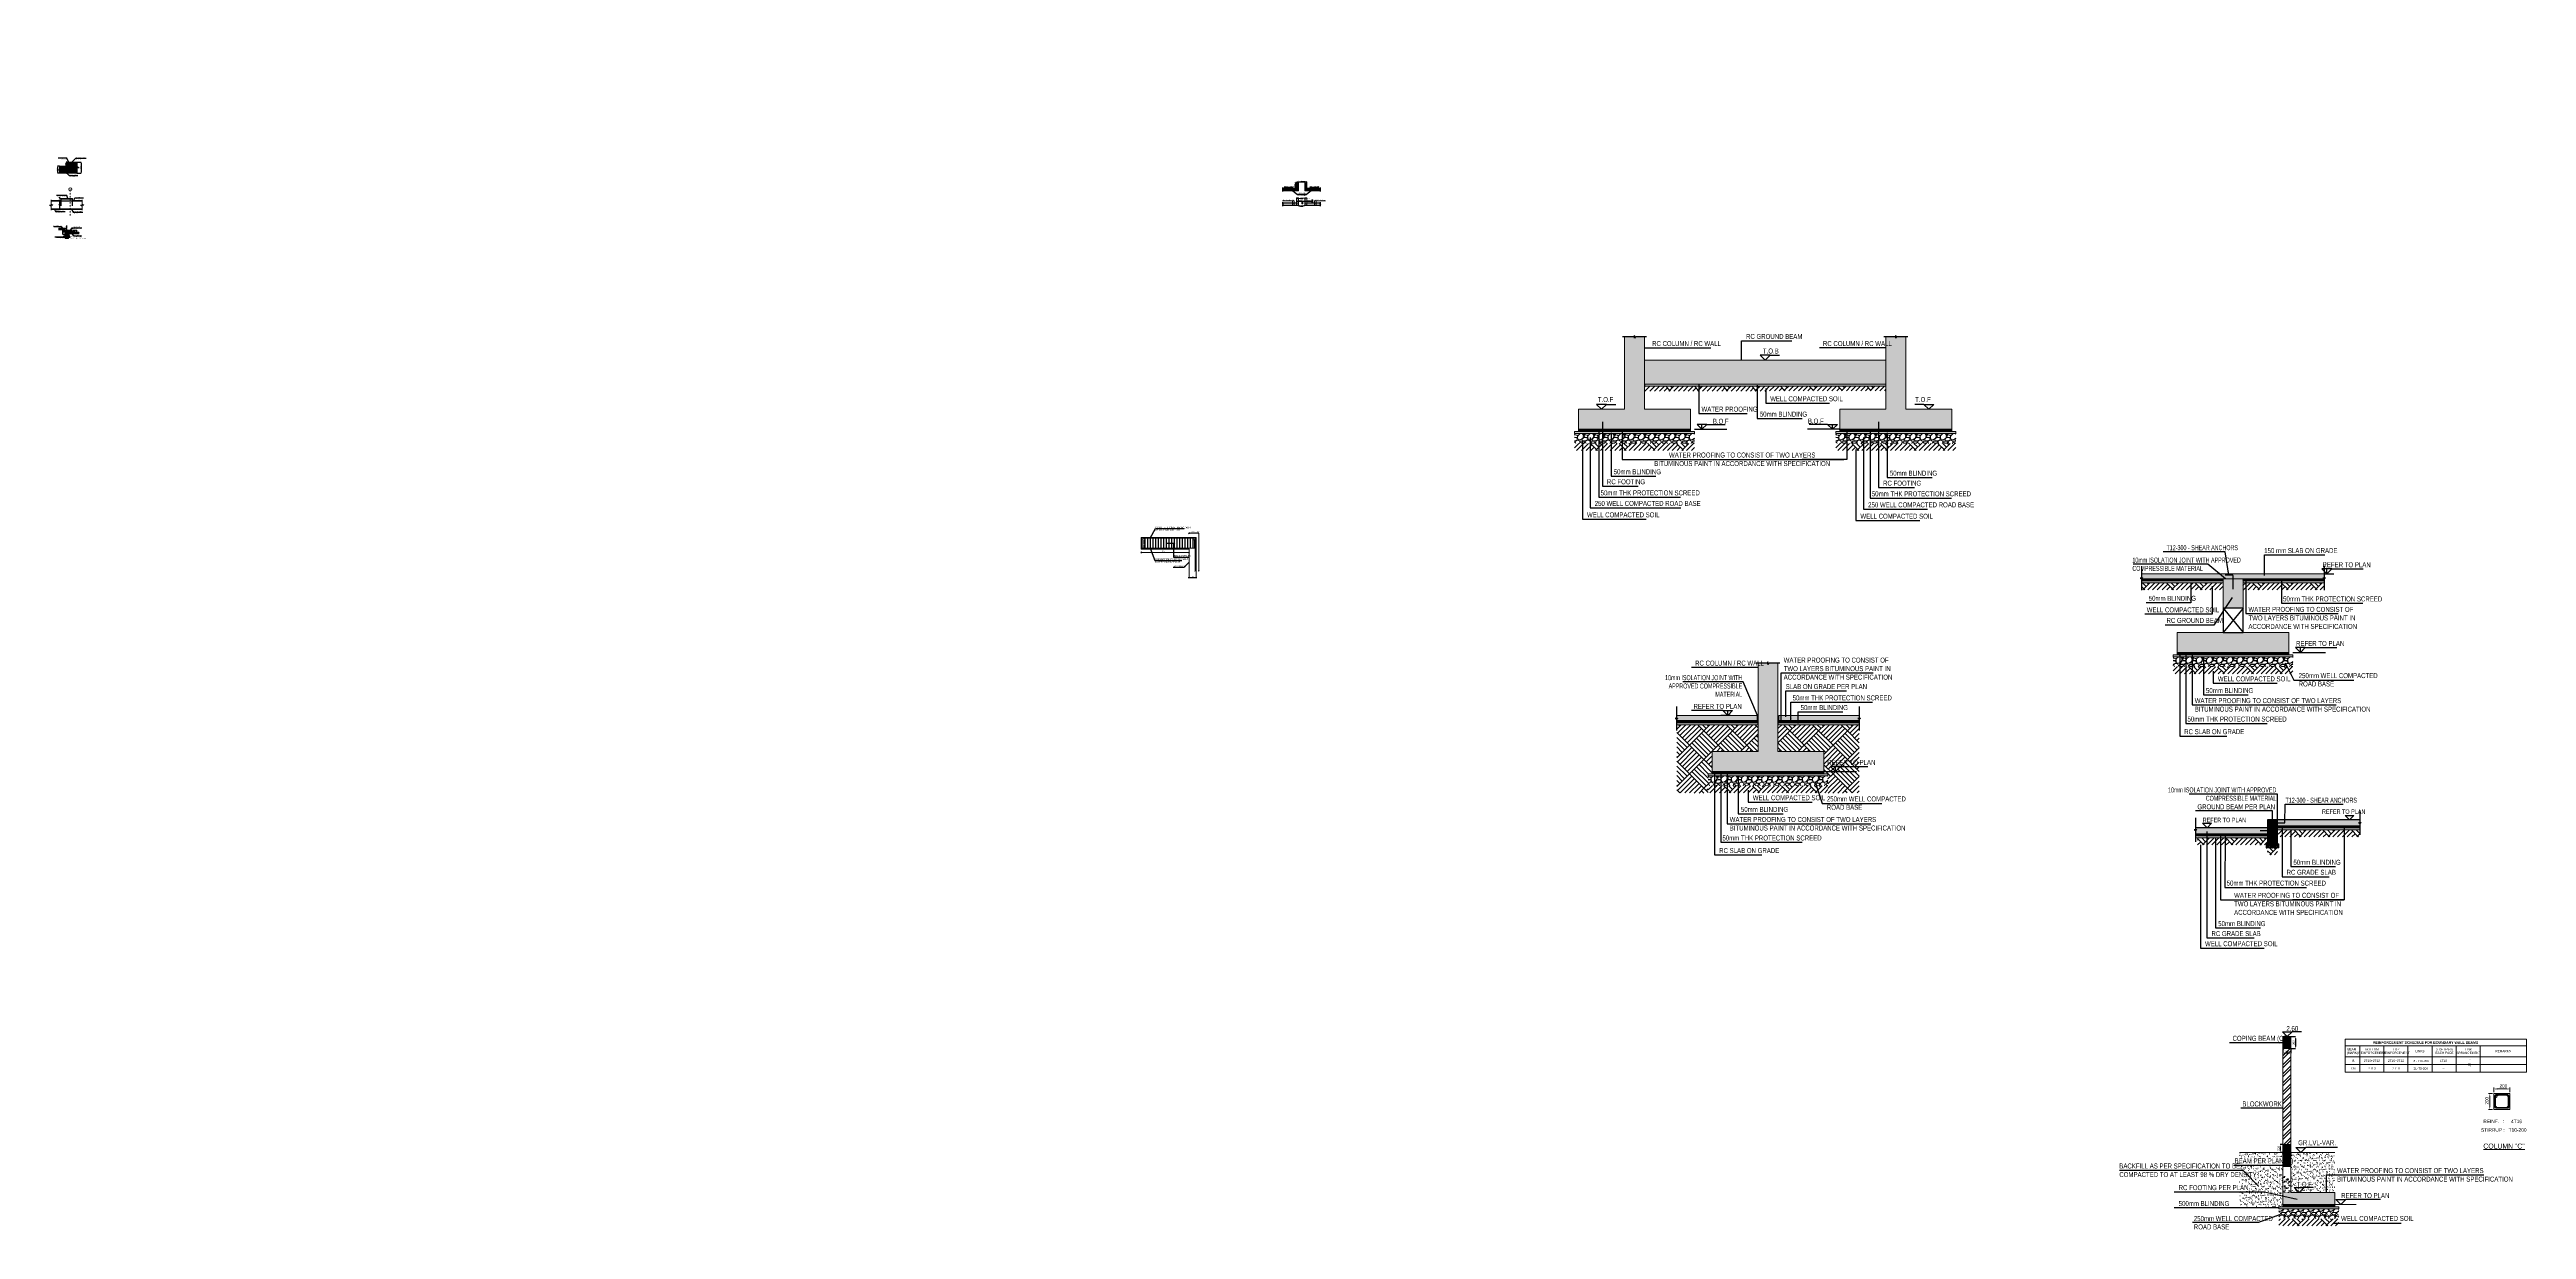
# Model space of a CAD drawing. Header units: millimetres. Extents: x 59041 to 244957, y 30807 to 119396.
import ezdxf
from ezdxf import colors
from ezdxf.entities.mleader import LeaderData, LeaderLine
from ezdxf.enums import TextEntityAlignment as Align
from ezdxf.math import Vec2, Vec3

# ---------------------------------------------------------------- set-up
doc = ezdxf.new("R2010")
doc.units = ezdxf.units.MM
doc.header["$LTSCALE"] = 25
doc.header["$PDMODE"] = 35
for name, pattern in [('Dash Dot 3_16_', [7.9375, 4.7625, -1.5875, 0, -1.5875]), ('DASHED', [0.75, 0.5, -0.25]), ('Dot & Dashed', [8.937037, 4.233333, -2.351852, 0, -2.351852]), ('Hidden', [6, 4, -2]), ('Hidden 3_32_', [3.571875, 2.38125, -1.190625])]:
    doc.linetypes.add(name, pattern=pattern)
for name, color, linetype in [('00_A_GRIDS.3D', 7, 'Continuous'), ('LOBBY.SECTIONS$0$S200G_ELEV_LVL', 7, 'Continuous'), ('REINF', 1, 'Continuous'), ('S-DIM', 1, 'Continuous'), ('S200G_SECTIONS', 3, 'Continuous'), ('STR_COL_HATCH', 8, 'Continuous'), ('STR_TXT-L', 1, 'Continuous'), ('VOIDS', 3, 'Continuous'), ('WATER PROOF', 1, 'Continuous')]:
    doc.layers.add(name, color=color, linetype=linetype)
for name, color, linetype, lineweight in [('A-ANNO-DIMS', 211, 'Continuous', 9), ('A-DETL', 90, 'Continuous', 9), ('A-DETL-GENF', 92, 'Continuous', 9), ('A-DETL-HDLN', 90, 'Hidden 3_32_', 9), ('A-DETL-THIN', 151, 'Continuous', 9), ('A-FLOR-IDEN', 11, 'Continuous', 9), ('G-ANNO-SCHD', 231, 'Continuous', 5), ('G-ANNO-TEXT', 231, 'Continuous', 9), ('S-COL', 3, 'Continuous', 13), ('S-COLS', 52, 'Continuous', 9), ('S-HATCH', 8, 'Continuous', 9), ('S-SLAB', 3, 'Continuous', 13)]:
    doc.layers.add(name, color=color, linetype=linetype, lineweight=lineweight)
doc.styles.add('133-5F Grid$0$TEXT 75', font='GOTHIC.TTF', dxfattribs={"height": 150})
doc.styles.add('Arial Narrow', font='ARIALN.TTF', dxfattribs={"height": 375})
doc.styles.add('Arial Narrow_1', font='ARIALN.TTF', dxfattribs={"height": 50})
doc.styles.add('Arial Narrow_B', font='ARIALNB.TTF', dxfattribs={"height": 5})
doc.styles.add('Arial_4', font='arial.ttf', dxfattribs={"width": 0.8, "height": 2.5})
doc.styles.add('GENERATED_STYLE_1', font='arial.ttf')
doc.styles.add('GENERATED_STYLE_3', font='trebuc.ttf', dxfattribs={"width": 0.78})
doc.styles.add('romans', font='romans__.ttf', dxfattribs={"width": 0.85, "height": 1.816751})
doc.styles.add('style1', font='arial.ttf', dxfattribs={"width": 0.8, "height": 62.5})
doc.dimstyles.new('D375', dxfattribs={"dimtxt": 62.5, "dimasz": 50, "dimexe": 0.18, "dimexo": 0.0625, "dimgap": 25, "dimtad": 1, "dimdec": 0, "dimzin": 0, "dimdsep": 46, "dimtxsty": 'style1', "dimcen": 0.09, "dimclrd": 256, "dimclre": 256, "dimclrt": 2, "dimadec": 0, "dimazin": 0, "dimtfac": 1, "dimtdec": 0, "dimtofl": 0, "dimtmove": 0, "dimatfit": 3, "dimfxl": 1, "dimtolj": 1, "dimtzin": 0, "dimarcsym": 0})
doc.dimstyles.new('DIM-50', dxfattribs={"dimscale": 0.05, "dimtxt": 2.5, "dimasz": 2.5, "dimexe": 2, "dimexo": 2, "dimgap": 1, "dimtad": 1, "dimdec": 0, "dimlfac": 1000, "dimzin": 0, "dimdsep": 46, "dimtxsty": 'romans', "dimblk": 'ARCHTICK', "dimcen": 1, "dimclrd": 1, "dimclre": 1, "dimclrt": 3, "dimadec": 0, "dimazin": 0, "dimtfac": 1, "dimtdec": 0, "dimtix": 1, "dimtmove": 1, "dimatfit": 3, "dimfxl": 1, "dimtolj": 1, "dimtzin": 0, "dimarcsym": 0})
pattern_1 = [(95, (503981.64, 274145.14), (124.09796, 104.13055), [16.87483, -185.623144]), (40, (503981.64, 274145.14), (-141.74682, 97.59686), [13.499865, -148.498515]), (145.451444, (503991.98, 274153.82), (-17.64886, 201.72741), [14.3414, -157.7554]), (91.1842, (503949.82, 274176.96), (196.12905, 143.46167), [25.31225, -278.43472]), (141.635635, (503966.17, 274188.92), (-6.27745, 303.68209), [21.51211, -236.63323]), (36.184164, (503949.82, 274176.96), (-6.27745, 303.68209), [20.2498, -222.74777]), (66, (503973.69, 274184.92), (159.022013, 30.91075), [16.87483, -185.623144]), (11, (503973.69, 274184.92), (-76.65867, 154.08036), [13.499865, -148.498515]), (116.451445, (503986.94, 274187.5), (82.363346, 184.991104), [14.3414, -157.7554]), (82.5, (503981.64, 274145.145), (-51.027956, 54.89716), [0, -146.698533, 0, -150.748492, 0, -149.06101]), (52.5, (503981.64, 274145.145), (-20.896203, 104.60358), [0, -85.94914, 0, -143.323567, 0, -56.811932]), (12.5, (503946.163, 274109.666), (88.518202, 81.341358), [0, -56.249437, 0, -175.498245, 0, -232.872671]), (2.5, (503930.25, 274093.76), (76.856978, 108.70987), [0, -73.12427, 0, -116.548834, 0, -165.373346])]
pattern_2 = [(45, (137856.94, 72385.59), (-50.51344, 50.51344), [])]
pattern_3 = [(135, (122859.8, 68240.6), (-2155.24, 0), [1523.985, -1523.985]), (135, (123039.4, 68420.2), (-2155.24, 0), [1523.985, -1523.985]), (135, (123219, 68599.8), (-2155.24, 0), [1523.985, -1523.985]), (135, (123398.6, 68779.4), (-2155.24, 0), [1523.985, -1523.985]), (135, (123578.2, 68959), (-2155.24, 0), [1523.985, -1523.985]), (135, (123757.8, 69138.6), (-2155.24, 0), [1523.985, -1523.985]), (135, (123937.4, 69318.3), (-2155.24, 0), [1523.985, -1523.985]), (45, (121782.2, 69318.3), (2155.24, 0), [1523.985, -1523.985]), (45, (121602.6, 69497.9), (2155.24, 0), [1523.985, -1523.985]), (45, (121423, 69677.5), (2155.24, 0), [1523.985, -1523.985]), (45, (121243.4, 69857), (2155.24, 0), [1523.985, -1523.985]), (45, (121063.8, 70036.7), (2155.24, 0), [1523.985, -1523.985]), (45, (120884.2, 70216.3), (2155.24, 0), [1523.985, -1523.985]), (45, (120704.6, 70395.9), (2155.24, 0), [1523.985, -1523.985])]
pattern_4 = [(135, (142957.3, 78895.7), (-2155.261, 0), [1524, -1524]), (135, (143136.9, 79075.3), (-2155.261, 0), [1524, -1524]), (135, (143316.5, 79254.9), (-2155.261, 0), [1524, -1524]), (135, (143496.1, 79434.5), (-2155.261, 0), [1524, -1524]), (135, (143675.7, 79614.1), (-2155.261, 0), [1524, -1524]), (135, (143855.3, 79793.7), (-2155.261, 0), [1524, -1524]), (135, (144034.9, 79973.3), (-2155.261, 0), [1524, -1524]), (45, (141879.7, 79973.3), (2155.261, 0), [1524, -1524]), (45, (141700, 80152.9), (2155.261, 0), [1524, -1524]), (45, (141520.4, 80332.5), (2155.261, 0), [1524, -1524]), (45, (141340.8, 80512.1), (2155.261, 0), [1524, -1524]), (45, (141161.2, 80691.7), (2155.261, 0), [1524, -1524]), (45, (140981.6, 80871.3), (2155.261, 0), [1524, -1524]), (45, (140802, 81051), (2155.261, 0), [1524, -1524])]

# ---------------------------------------------------------------- blocks, each defined once
blk = doc.blocks.new('WYE_GE_DC_BREAK LINE - INPUT VIEW SCALE_R13 - Std Break-1839720-STAIRCASE FLIGHT B')
at = {"layer": 'A-DETL-GENF', "lineweight": 30}
blk.add_lwpolyline([(325, 0), (162.5, 0), (150, -50), (125, 50), (112.5, 0), (-50, 0)], dxfattribs=at)
blk = doc.blocks.new('sd')
at = {"layer": 'A-DETL-GENF', "extrusion": (0, 0, -1)}
blk.add_hatch(color=256, dxfattribs=at).paths.add_polyline_path([(-11990, 4160), (-11993, 4161), (-11996, 4162), (-11998, 4164), (-12000, 4166), (-12001, 4169), (-12001, 4172), (-12001, 4175), (-12000, 4178), (-11998, 4180), (-11996, 4182), (-11993, 4183), (-11990, 4183), (-11987, 4183), (-11984, 4182), (-11982, 4180), (-11980, 4178), (-11979, 4175), (-11978, 4172), (-11979, 4169), (-11980, 4166), (-11982, 4164), (-11984, 4162), (-11987, 4161)], flags=0)
for start, end in [(0, 180), (180, 0)]:
    blk.add_arc((-11990, 4172), 11.5, start, end, dxfattribs=at)
blk = doc.blocks.new('*D17')
at = {"layer": 'A-ANNO-DIMS', "lineweight": -2, "transparency": 16777216}
for p, q in [((152625, 109359), (152526, 109359)), ((152526, 109309), (152526, 109034)), ((152625, 108984), (152526, 108984))]:
    blk.add_line(p, q, dxfattribs=at)
at = {"layer": 'A-ANNO-DIMS', "transparency": 16777216}
for points in [[(152518, 109309), (152535, 109309), (152526, 109359)], [(152518, 109034), (152535, 109034), (152526, 108984)]]:
    blk.add_solid(points, dxfattribs=at)
at = {"layer": 'Defpoints', "color": 0, "transparency": 16777216}
for p in [(152526, 108984), (152625, 109359), (152625, 108984)]:
    blk.add_point(p, dxfattribs=at)
at = {"layer": 'A-ANNO-DIMS', "color": 2, "transparency": 16777216, "insert": (152469, 109171), "char_height": 62.5, "attachment_point": 5, "rotation": 90, "style": 'style1'}
blk.add_mtext('\\A1;PER ARCH', dxfattribs=at)
blk = doc.blocks.new('*D18')
at = {"layer": 'A-ANNO-DIMS', "lineweight": -2, "transparency": 16777216}
for p, q in [((152625, 109359), (152625, 109467)), ((152675, 109466), (152725, 109466)), ((152775, 109359), (152775, 109467)), ((152775, 109466), (153209, 109466))]:
    blk.add_line(p, q, dxfattribs=at)
at = {"layer": 'A-ANNO-DIMS', "transparency": 16777216}
for points in [[(152675, 109475), (152675, 109458), (152625, 109466)], [(152725, 109475), (152725, 109458), (152775, 109466)]]:
    blk.add_solid(points, dxfattribs=at)
at = {"layer": 'Defpoints', "color": 0, "transparency": 16777216}
for p in [(152625, 109466), (152625, 109359), (152775, 109359)]:
    blk.add_point(p, dxfattribs=at)
at = {"layer": 'A-ANNO-DIMS', "color": 2, "transparency": 16777216, "insert": (153017, 109523), "char_height": 62.5, "attachment_point": 5, "style": 'style1'}
blk.add_mtext('\\A1;PER PLAN', dxfattribs=at)
blk = doc.blocks.new('*D19')
at = {"layer": 'A-ANNO-DIMS', "lineweight": -2, "transparency": 16777216}
for p, q in [((153275, 109466), (152967, 109466)), ((153275, 109359), (153275, 109467)), ((153375, 109466), (153325, 109466)), ((153425, 109359), (153425, 109467))]:
    blk.add_line(p, q, dxfattribs=at)
at = {"layer": 'A-ANNO-DIMS', "transparency": 16777216}
for points in [[(153325, 109475), (153325, 109458), (153275, 109466)], [(153375, 109475), (153375, 109458), (153425, 109466)]]:
    blk.add_solid(points, dxfattribs=at)
at = {"layer": 'Defpoints', "color": 0, "transparency": 16777216}
for p in [(153275, 109466), (153275, 109359), (153425, 109359)]:
    blk.add_point(p, dxfattribs=at)
blk = doc.blocks.new('_ARCHTICK')
at = {"color": 0, "linetype": 'ByBlock', "const_width": 0.15}
blk.add_lwpolyline([(-0.5, -0.5), (0.5, 0.5)], dxfattribs=at)
blk = doc.blocks.new('*D36')
at = {"layer": 'A-ANNO-DIMS', "lineweight": -2, "transparency": 16777216}
for p, q in [((59790, 110631), (59637, 110631)), ((59637, 110581), (59637, 110161)), ((59790, 110111), (59637, 110111))]:
    blk.add_line(p, q, dxfattribs=at)
at = {"layer": 'A-ANNO-DIMS', "transparency": 16777216}
for points in [[(59629, 110581), (59646, 110581), (59637, 110631)], [(59629, 110161), (59646, 110161), (59637, 110111)]]:
    blk.add_solid(points, dxfattribs=at)
at = {"layer": 'Defpoints', "color": 0, "transparency": 16777216}
for p in [(59637, 110111), (59790, 110631), (59790, 110111)]:
    blk.add_point(p, dxfattribs=at)
at = {"layer": 'A-ANNO-DIMS', "color": 2, "transparency": 16777216, "insert": (59581, 110371), "char_height": 62.5, "attachment_point": 5, "rotation": 90, "style": 'style1'}
blk.add_mtext('\\A1;520', dxfattribs=at)
blk = doc.blocks.new('*D37')
at = {"layer": 'A-ANNO-DIMS', "lineweight": -2, "transparency": 16777216}
for p, q in [((60353, 110931), (60282, 110931)), ((60282, 110681), (60282, 110881)), ((60353, 110631), (60282, 110631))]:
    blk.add_line(p, q, dxfattribs=at)
at = {"layer": 'A-ANNO-DIMS', "transparency": 16777216}
for points in [[(60274, 110881), (60291, 110881), (60282, 110931)], [(60274, 110681), (60291, 110681), (60282, 110631)]]:
    blk.add_solid(points, dxfattribs=at)
at = {"layer": 'Defpoints', "color": 0, "transparency": 16777216}
for p in [(60282, 110931), (60353, 110931), (60353, 110631)]:
    blk.add_point(p, dxfattribs=at)
at = {"layer": 'A-ANNO-DIMS', "color": 2, "transparency": 16777216, "insert": (60226, 110781), "char_height": 62.5, "attachment_point": 5, "rotation": 90, "style": 'style1'}
blk.add_mtext('\\A1;300', dxfattribs=at)
blk = doc.blocks.new('*D38')
at = {"layer": 'A-ANNO-DIMS', "lineweight": -2, "transparency": 16777216}
for p, q in [((61125, 110931), (61413, 110931)), ((61125, 110111), (61413, 110111)), ((61413, 110881), (61413, 110161))]:
    blk.add_line(p, q, dxfattribs=at)
at = {"layer": 'A-ANNO-DIMS', "transparency": 16777216}
for points in [[(61405, 110881), (61421, 110881), (61413, 110931)], [(61405, 110161), (61421, 110161), (61413, 110111)]]:
    blk.add_solid(points, dxfattribs=at)
at = {"layer": 'Defpoints', "color": 0, "transparency": 16777216}
for p in [(61125, 110931), (61125, 110111), (61413, 110111)]:
    blk.add_point(p, dxfattribs=at)
at = {"layer": 'A-ANNO-DIMS', "color": 2, "transparency": 16777216, "insert": (61356, 110521), "char_height": 62.5, "attachment_point": 5, "rotation": 90, "style": 'style1'}
blk.add_mtext('\\A1;820', dxfattribs=at)
blk = doc.blocks.new('*D40')
at = {"layer": 'A-ANNO-DIMS', "lineweight": -2, "transparency": 16777216}
for p, q in [((59717, 108065), (59796, 108065)), ((59796, 108015), (59796, 107445)), ((59552, 107395), (59796, 107395))]:
    blk.add_line(p, q, dxfattribs=at)
at = {"layer": 'A-ANNO-DIMS', "transparency": 16777216}
for points in [[(59788, 108015), (59804, 108015), (59796, 108065)], [(59788, 107445), (59804, 107445), (59796, 107395)]]:
    blk.add_solid(points, dxfattribs=at)
at = {"layer": 'Defpoints', "color": 0, "transparency": 16777216}
for p in [(59717, 108065), (59552, 107395), (59796, 107395)]:
    blk.add_point(p, dxfattribs=at)
at = {"layer": 'A-ANNO-DIMS', "color": 2, "transparency": 16777216, "insert": (59739, 107730), "char_height": 62.5, "attachment_point": 5, "rotation": 90, "style": 'style1'}
blk.add_mtext('\\A1;670', dxfattribs=at)
blk = doc.blocks.new('*D41')
at = {"layer": 'A-ANNO-DIMS', "lineweight": -2, "transparency": 16777216}
for p, q in [((59796, 108265), (59796, 108315)), ((59880, 108215), (59796, 108215)), ((59859, 108065), (59796, 108065)), ((59796, 108015), (59796, 107965))]:
    blk.add_line(p, q, dxfattribs=at)
at = {"layer": 'A-ANNO-DIMS', "transparency": 16777216}
for points in [[(59788, 108265), (59805, 108265), (59796, 108215)], [(59788, 108015), (59805, 108015), (59796, 108065)]]:
    blk.add_solid(points, dxfattribs=at)
at = {"layer": 'Defpoints', "color": 0, "transparency": 16777216}
for p in [(59796, 108065), (59859, 108065), (59880, 108215)]:
    blk.add_point(p, dxfattribs=at)
at = {"layer": 'A-ANNO-DIMS', "color": 2, "transparency": 16777216, "insert": (59739, 108140), "char_height": 62.5, "attachment_point": 5, "rotation": 90, "style": 'style1'}
blk.add_mtext('\\A1;150', dxfattribs=at)
blk = doc.blocks.new('*D42')
at = {"layer": 'A-ANNO-DIMS', "lineweight": -2, "transparency": 16777216}
for p, q in [((60204, 105973), (60330, 105973)), ((60330, 105973), (60330, 106179)), ((60204, 105823), (60330, 105823)), ((60330, 105873), (60330, 105923))]:
    blk.add_line(p, q, dxfattribs=at)
at = {"layer": 'A-ANNO-DIMS', "transparency": 16777216}
for points in [[(60321, 105923), (60338, 105923), (60330, 105973)], [(60321, 105873), (60338, 105873), (60330, 105823)]]:
    blk.add_solid(points, dxfattribs=at)
at = {"layer": 'Defpoints', "color": 0, "transparency": 16777216}
for p in [(60204, 105973), (60330, 105973), (60204, 105823)]:
    blk.add_point(p, dxfattribs=at)
at = {"layer": 'A-ANNO-DIMS', "color": 2, "transparency": 16777216, "insert": (60273, 106101), "char_height": 62.5, "attachment_point": 5, "rotation": 90, "style": 'style1'}
blk.add_mtext('\\A1;150', dxfattribs=at)
blk = doc.blocks.new('*D43')
at = {"layer": 'A-ANNO-DIMS', "lineweight": -2, "transparency": 16777216}
for p, q in [((60004, 105673), (60004, 105515)), ((60054, 105515), (60154, 105515)), ((60204, 105673), (60204, 105515))]:
    blk.add_line(p, q, dxfattribs=at)
at = {"layer": 'A-ANNO-DIMS', "transparency": 16777216}
for points in [[(60054, 105523), (60054, 105507), (60004, 105515)], [(60154, 105523), (60154, 105507), (60204, 105515)]]:
    blk.add_solid(points, dxfattribs=at)
at = {"layer": 'Defpoints', "color": 0, "transparency": 16777216}
for p in [(60004, 105673), (60204, 105673), (60204, 105515)]:
    blk.add_point(p, dxfattribs=at)
at = {"layer": 'A-ANNO-DIMS', "color": 2, "transparency": 16777216, "insert": (60104, 105572), "char_height": 62.5, "attachment_point": 5, "style": 'style1'}
blk.add_mtext('\\A1;200', dxfattribs=at)
blk = doc.blocks.new('*D45')
at = {"layer": 'A-ANNO-DIMS', "lineweight": -2, "transparency": 16777216}
for p, q in [((227266, 45283), (227610, 45283)), ((227610, 45133), (227610, 44533)), ((227266, 44383), (227610, 44383))]:
    blk.add_line(p, q, dxfattribs=at)
at = {"layer": 'A-ANNO-DIMS', "transparency": 16777216}
for points in [[(227585, 45133), (227635, 45133), (227610, 45283)], [(227585, 44533), (227635, 44533), (227610, 44383)]]:
    blk.add_solid(points, dxfattribs=at)
at = {"layer": 'Defpoints', "color": 0, "transparency": 16777216}
for p in [(227266, 45283), (227266, 44383), (227610, 44383)]:
    blk.add_point(p, dxfattribs=at)
at = {"layer": 'A-ANNO-DIMS', "color": 2, "transparency": 16777216, "insert": (227481, 44833), "char_height": 150, "attachment_point": 5, "rotation": 90, "style": '133-5F Grid$0$TEXT 75'}
blk.add_mtext('\\A1;300', dxfattribs=at)
blk = doc.blocks.new('*D46')
at = {"layer": 'A-ANNO-DIMS', "lineweight": -2, "transparency": 16777216}
for p, q in [((226666, 44382), (226666, 44033)), ((227116, 44033), (226816, 44033)), ((227266, 44382), (227266, 44033))]:
    blk.add_line(p, q, dxfattribs=at)
at = {"layer": 'A-ANNO-DIMS', "transparency": 16777216}
for points in [[(226816, 44058), (226816, 44008), (226666, 44033)], [(227116, 44058), (227116, 44008), (227266, 44033)]]:
    blk.add_solid(points, dxfattribs=at)
at = {"layer": 'Defpoints', "color": 0, "transparency": 16777216}
for p in [(226666, 44383), (226666, 44033), (227266, 44383)]:
    blk.add_point(p, dxfattribs=at)
at = {"layer": 'A-ANNO-DIMS', "color": 2, "transparency": 16777216, "insert": (226966, 44162), "char_height": 150, "attachment_point": 5, "style": '133-5F Grid$0$TEXT 75'}
blk.add_mtext('\\A1;200', dxfattribs=at)
blk = doc.blocks.new('*D47')
at = {"layer": 'A-ANNO-DIMS', "lineweight": -2, "transparency": 16777216}
for p, q in [((226666, 37188), (226471, 37188)), ((226471, 37038), (226471, 36738)), ((226666, 36588), (226471, 36588))]:
    blk.add_line(p, q, dxfattribs=at)
at = {"layer": 'A-ANNO-DIMS', "transparency": 16777216}
for points in [[(226446, 37038), (226496, 37038), (226471, 37188)], [(226446, 36738), (226496, 36738), (226471, 36588)]]:
    blk.add_solid(points, dxfattribs=at)
at = {"layer": 'Defpoints', "color": 0, "transparency": 16777216}
for p in [(226666, 37188), (226471, 36588), (226666, 36588)]:
    blk.add_point(p, dxfattribs=at)
at = {"layer": 'A-ANNO-DIMS', "color": 2, "transparency": 16777216, "insert": (226343, 36888), "char_height": 150, "attachment_point": 5, "rotation": 90, "style": '133-5F Grid$0$TEXT 75'}
blk.add_mtext('\\A1;200', dxfattribs=at)

msp = doc.modelspace()

# ---------------------------------------------------------------- hatches: boundary and pattern name
at = {"layer": 'A-ANNO-DIMS', "transparency": 33554559}
h = msp.add_hatch(dxfattribs=at)
h.set_pattern_fill('GRAVEL', color=8, scale=30)
h.paths.add_polyline_path([(173511, 90563.4), (182511, 90563.4), (182511, 89813.4), (173511, 89813.4)])
h = msp.add_hatch(dxfattribs=at)
h.set_pattern_fill('GRAVEL', color=8, scale=30)
h.set_pattern_definition([(228.012788, (20162.03, 762), (-6096, -6858), [102.5164, -10149.145]), (184.969741, (20093.45, 685.8), (9143.9999964, 762.0000434), [175.9214, -17416.2147]), (132.510447, (19918.19, 670.56), (7620.000003, -8381.999997), [124.0445, -12280.4168]), (267.27369, (19621.01, 480.06), (762.0000016, 15240), [160.2014, -15859.9312]), (292.833654, (19613.39, 320.04), (-3810, 9144), [157.09, -15551.9423]), (357.27369, (19674.35, 175.26), (-15240, 762.0000016), [160.2014, -15859.9312]), (37.69424, (19834.37, 167.64), (-9905.9999996, -7620.0000006), [211.858, -20973.9346]), (72.255328, (20002.01, 297.18), (5334.0000014, 16763.9999995), [200.0159, -19801.577]), (121.429566, (20062.97, 487.68), (-6096.000001, 9905.9999995), [160.744, -15913.6637]), (175.23636, (19979.15, 624.84), (8382, -762.000001), [183.514, -8992.181]), (222.397438, (19796.27, 640.08), (-9143.9999997, -8382.0000003), [237.3234, -23495.0318]), (138.814075, (20375.39, 472.44), (-5334, 4572), [81.0014, -8019.1697]), (171.469234, (20314.43, 525.78), (9906, -1523.999998), [154.1046, -15256.3917]), (225, (20162.03, 548.64), (-1e-13, -762), [107.7628, -969.868]), (203.19859, (20108.69, 640.08), (3810, 1524), [58.0324, -5745.1867]), (291.80141, (20055.35, 617.22), (-762, 2286), [82.0697, -4021.426]), (30.96376, (20085.83, 541.02), (2286, 1524), [133.296, -4309.8894]), (161.56505, (20200.13, 609.6), (1524, -762), [96.3861, -2313.2694]), (16.38954, (19613.39, 617.22), (7620, 2286), [135.0264, -13367.648]), (70.346176, (19742.93, 655.32), (-3048, -8382), [113.2797, -11214.6647]), (293.19859, (20200.13, 762), (-1524, 3810), [116.064, -5687.155]), (343.61046, (20245.85, 655.32), (-7620, 2285.9999995), [135.0264, -13367.648]), (339.443955, (19613.39, 144.78), (-3810, 1524), [130.2106, -6380.3203]), (294.77514, (19735.31, 99.06), (-3810.000005, 8381.999998), [109.1016, -10801.078]), (66.80141, (20207.75, 0), (1524, 3810), [116.064, -5687.155]), (17.354025, (20253.47, 106.68), (-9906, -3048.000001), [127.7348, -12645.7128]), (69.443955, (19834.37, 0), (-1524, -3810), [65.1053, -6445.4256]), (101.30993, (20162.03, 0), (-762, 3048), [38.8544, -3846.5985]), (165.96376, (20154.41, 38.1), (2286, -762), [157.09, -2984.7164]), (186.009006, (20002.01, 76.2), (7620, 762.0000004), [145.58, -14412.4095]), (303.69007, (20085.83, 472.44), (-762, 1524), [109.8972, -2637.533]), (353.157227, (20146.79, 381), (12954, -1523.9999993), [191.867, -18994.8027]), (60.945396, (20337.29, 358.14), (-3048, -5334), [78.4525, -7766.8177]), (90, (20375.4, 426.7), (-762, 762), [45.72, -716.28]), (120.256437, (19986.77, 99.06), (3048, -5334), [105.86, -10480.1822]), (48.012787, (19933.43, 190.5), (6096, 6858), [205.0329, -10046.6287]), (0, (20070.6, 342.9), (762, 762), [198.12, -563.88]), (325.304846, (20268.71, 342.9), (7620.000003, -5333.999996), [120.483, -11927.795]), (254.054604, (20367.77, 274.32), (-762, -3048), [110.9487, -5436.495]), (207.645975, (20337.29, 167.64), (-14478.0000005, -7619.999999), [180.6435, -17883.7393]), (175.426079, (20177.27, 83.82), (-9906, 762), [191.1088, -18919.754])])
h.paths.add_polyline_path([(193124.4, 90563.4), (202124.4, 90563.4), (202124.4, 89813.4), (193124.4, 89813.4)])
h = msp.add_hatch(dxfattribs=at)
h.set_pattern_fill('GRAVEL', color=8, scale=30)
h.set_pattern_definition([(228.012788, (45469.54, -16000.285), (-6096, -6858), [102.5164, -10149.145]), (184.969741, (45400.96, -16076.485), (9143.9999964, 762.0000434), [175.9214, -17416.2147]), (132.510447, (45225.7, -16091.725), (7620.000003, -8381.999997), [124.0445, -12280.4168]), (267.27369, (44928.52, -16282.225), (762.0000016, 15240), [160.2014, -15859.9312]), (292.833654, (44920.9, -16442.245), (-3810, 9144), [157.09, -15551.9423]), (357.27369, (44981.86, -16587.025), (-15240, 762.0000016), [160.2014, -15859.9312]), (37.69424, (45141.88, -16594.645), (-9905.9999996, -7620.0000006), [211.858, -20973.9346]), (72.255328, (45309.52, -16465.105), (5334.0000014, 16763.9999995), [200.0159, -19801.577]), (121.429566, (45370.48, -16274.605), (-6096.000001, 9905.9999995), [160.744, -15913.6637]), (175.23636, (45286.66, -16137.445), (8382, -762.000001), [183.514, -8992.181]), (222.397438, (45103.78, -16122.205), (-9143.9999997, -8382.0000003), [237.3234, -23495.0318]), (138.814075, (45682.9, -16289.845), (-5334, 4572), [81.0014, -8019.1697]), (171.469234, (45621.94, -16236.505), (9906, -1523.999998), [154.1046, -15256.3917]), (225, (45469.54, -16213.64), (-1e-13, -762), [107.7628, -969.868]), (203.19859, (45416.2, -16122.2), (3810, 1524), [58.0324, -5745.1867]), (291.80141, (45362.86, -16145.06), (-762, 2286), [82.0697, -4021.426]), (30.96376, (45393.34, -16221.26), (2286, 1524), [133.296, -4309.8894]), (161.56505, (45507.64, -16152.68), (1524, -762), [96.3861, -2313.2694]), (16.38954, (44920.9, -16145.065), (7620, 2286), [135.0264, -13367.648]), (70.346176, (45050.44, -16106.965), (-3048, -8382), [113.2797, -11214.6647]), (293.19859, (45507.64, -16000.28), (-1524, 3810), [116.064, -5687.155]), (343.61046, (45553.36, -16106.965), (-7620, 2285.9999995), [135.0264, -13367.648]), (339.443955, (44920.9, -16617.505), (-3810, 1524), [130.2106, -6380.3203]), (294.77514, (45042.82, -16663.225), (-3810.000005, 8381.999998), [109.1016, -10801.078]), (66.80141, (45515.26, -16762.28), (1524, 3810), [116.064, -5687.155]), (17.354025, (45560.98, -16655.605), (-9906, -3048.000001), [127.7348, -12645.7128]), (69.443955, (45141.88, -16762.285), (-1524, -3810), [65.1053, -6445.4256]), (101.30993, (45469.54, -16762.28), (-762, 3048), [38.8544, -3846.5985]), (165.96376, (45461.92, -16724.18), (2286, -762), [157.09, -2984.7164]), (186.009006, (45309.52, -16686.085), (7620, 762.0000004), [145.58, -14412.4095]), (303.69007, (45393.34, -16289.84), (-762, 1524), [109.8972, -2637.533]), (353.157227, (45454.3, -16381.285), (12954, -1523.9999993), [191.867, -18994.8027]), (60.945396, (45644.8, -16404.145), (-3048, -5334), [78.4525, -7766.8177]), (90, (45682.9, -16335.6), (-762, 762), [45.72, -716.28]), (120.256437, (45294.28, -16663.225), (3048, -5334), [105.86, -10480.1822]), (48.012787, (45240.94, -16571.785), (6096, 6858), [205.0329, -10046.6287]), (0, (45378.1, -16419.4), (762, 762), [198.12, -563.88]), (325.304846, (45576.22, -16419.385), (7620.000003, -5333.999996), [120.483, -11927.795]), (254.054604, (45675.28, -16487.96), (-762, -3048), [110.9487, -5436.495]), (207.645975, (45644.8, -16594.645), (-14478.0000005, -7619.999999), [180.6435, -17883.7393]), (175.426079, (45484.78, -16678.465), (-9906, 762), [191.1088, -18919.754])])
h.paths.add_polyline_path([(218431.9, 73801.1), (227431.9, 73801.1), (227431.9, 73051.1), (218431.9, 73051.1)])
h = msp.add_hatch(dxfattribs=at)
h.set_pattern_fill('GRAVEL', color=8, scale=30)
h.set_pattern_definition([(228.012788, (10564.55, -24925.537), (-6096, -6858), [102.5164, -10149.145]), (184.969741, (10495.97, -25001.737), (9143.9999964, 762.0000434), [175.9214, -17416.2147]), (132.510447, (10320.71, -25016.977), (7620.000003, -8381.999997), [124.0445, -12280.4168]), (267.27369, (10023.53, -25207.477), (762.0000016, 15240), [160.2014, -15859.9312]), (292.833654, (10015.91, -25367.497), (-3810, 9144), [157.09, -15551.9423]), (357.27369, (10076.87, -25512.277), (-15240, 762.0000016), [160.2014, -15859.9312]), (37.69424, (10236.89, -25519.897), (-9905.9999996, -7620.0000006), [211.858, -20973.9346]), (72.255328, (10404.53, -25390.357), (5334.0000014, 16763.9999995), [200.0159, -19801.577]), (121.429566, (10465.49, -25199.857), (-6096.000001, 9905.9999995), [160.744, -15913.6637]), (175.23636, (10381.67, -25062.697), (8382, -762.000001), [183.514, -8992.181]), (222.397438, (10198.79, -25047.457), (-9143.9999997, -8382.0000003), [237.3234, -23495.0318]), (138.814075, (10777.91, -25215.1), (-5334, 4572), [81.0014, -8019.1697]), (171.469234, (10716.95, -25161.757), (9906, -1523.999998), [154.1046, -15256.3917]), (225, (10564.55, -25138.9), (-1e-13, -762), [107.7628, -969.868]), (203.19859, (10511.21, -25047.46), (3810, 1524), [58.0324, -5745.1867]), (291.80141, (10457.87, -25070.32), (-762, 2286), [82.0697, -4021.426]), (30.96376, (10488.35, -25146.52), (2286, 1524), [133.296, -4309.8894]), (161.56505, (10602.65, -25077.94), (1524, -762), [96.3861, -2313.2694]), (16.38954, (10015.91, -25070.317), (7620, 2286), [135.0264, -13367.648]), (70.346176, (10145.45, -25032.217), (-3048, -8382), [113.2797, -11214.6647]), (293.19859, (10602.65, -24925.54), (-1524, 3810), [116.064, -5687.155]), (343.61046, (10648.37, -25032.217), (-7620, 2285.9999995), [135.0264, -13367.648]), (339.443955, (10015.91, -25542.76), (-3810, 1524), [130.2106, -6380.3203]), (294.77514, (10137.83, -25588.477), (-3810.000005, 8381.999998), [109.1016, -10801.078]), (66.80141, (10610.27, -25687.54), (1524, 3810), [116.064, -5687.155]), (17.354025, (10655.99, -25580.857), (-9906, -3048.000001), [127.7348, -12645.7128]), (69.443955, (10236.89, -25687.54), (-1524, -3810), [65.1053, -6445.4256]), (101.30993, (10564.55, -25687.54), (-762, 3048), [38.8544, -3846.5985]), (165.96376, (10556.93, -25649.44), (2286, -762), [157.09, -2984.7164]), (186.009006, (10404.53, -25611.337), (7620, 762.0000004), [145.58, -14412.4095]), (303.69007, (10488.35, -25215.1), (-762, 1524), [109.8972, -2637.533]), (353.157227, (10549.31, -25306.537), (12954, -1523.9999993), [191.867, -18994.8027]), (60.945396, (10739.81, -25329.4), (-3048, -5334), [78.4525, -7766.8177]), (90, (10777.9, -25260.8), (-762, 762), [45.72, -716.28]), (120.256437, (10389.29, -25588.477), (3048, -5334), [105.86, -10480.1822]), (48.012787, (10335.95, -25497.037), (6096, 6858), [205.0329, -10046.6287]), (0, (10473.1, -25344.6), (762, 762), [198.12, -563.88]), (325.304846, (10671.23, -25344.637), (7620.000003, -5333.999996), [120.483, -11927.795]), (254.054604, (10770.29, -25413.22), (-762, -3048), [110.9487, -5436.495]), (207.645975, (10739.81, -25519.897), (-14478.0000005, -7619.999999), [180.6435, -17883.7393]), (175.426079, (10579.79, -25603.717), (-9906, 762), [191.1088, -18919.754])])
h.paths.add_polyline_path([(183526.9, 64875.8), (192526.9, 64875.8), (192526.9, 64125.8), (183526.9, 64125.8)])
at = {"layer": 'A-ANNO-DIMS'}
for points in [[(242163.6, 40774.6), (242247, 40774.6), (242205.3, 41024.6)], [(242762, 41313.6), (242762, 41396.9), (242512, 41355.3), (242718.8, 41320.8)], [(243462, 41313.6), (243712, 41355.3), (243462, 41396.9)], [(242205.3, 39824.6), (242247, 40074.6), (242163.6, 40074.6)]]:
    msp.add_hatch(color=256, dxfattribs=at).paths.add_polyline_path(points, flags=0)
at = {"layer": 'A-ANNO-DIMS', "transparency": 33554559}
h = msp.add_hatch(dxfattribs=at)
h.set_pattern_fill('GRAVEL', color=8, scale=30)
h.paths.add_polyline_path([(230865.7, 32362.7), (229387.3, 32362.7), (226365.7, 32362.7), (226365.7, 31633.7), (230865.7, 31633.7)])
at = {"layer": 'A-DETL-GENF'}
for points in [[(242665.3, 39962.5), (242657.3, 39963.6), (242649.7, 39966.7), (242643.3, 39971.7), (242638.3, 39978.1), (242635.2, 39985.7), (242634.1, 39993.8), (242635.2, 40001.9), (242638.3, 40009.4), (242643.3, 40015.9), (242649.7, 40020.8), (242657.3, 40024), (242665.3, 40025), (242673.4, 40024), (242681, 40020.8), (242687.4, 40015.9), (242692.4, 40009.4), (242695.5, 40001.9), (242696.6, 39993.8), (242695.5, 39985.7), (242692.4, 39978.1), (242687.4, 39971.7), (242681, 39966.7), (242673.4, 39963.6)], [(242666.7, 40885.6), (242658.7, 40884.5), (242651.1, 40881.4), (242644.6, 40876.5), (242639.7, 40870), (242636.6, 40862.4), (242635.5, 40854.4), (242636.6, 40846.3), (242639.7, 40838.7), (242644.6, 40832.3), (242651.1, 40827.3), (242658.7, 40824.2), (242666.7, 40823.1), (242674.8, 40824.2), (242682.4, 40827.3), (242688.8, 40832.3), (242693.8, 40838.7), (242696.9, 40846.3), (242698, 40854.4), (242696.9, 40862.4), (242693.8, 40870), (242688.8, 40876.5), (242682.4, 40881.4), (242674.8, 40884.5)], [(243556.5, 39962.5), (243564.6, 39963.6), (243572.2, 39966.7), (243578.6, 39971.7), (243583.6, 39978.1), (243586.7, 39985.7), (243587.8, 39993.8), (243586.7, 40001.9), (243583.6, 40009.4), (243578.6, 40015.9), (243572.2, 40020.8), (243564.6, 40024), (243556.5, 40025), (243548.5, 40024), (243540.9, 40020.8), (243534.4, 40015.9), (243529.5, 40009.4), (243526.4, 40001.9), (243525.3, 39993.8), (243526.4, 39985.7), (243529.5, 39978.1), (243534.4, 39971.7), (243540.9, 39966.7), (243548.5, 39963.6)], [(243557.9, 40885.6), (243566, 40884.5), (243573.6, 40881.4), (243580, 40876.5), (243585, 40870), (243588.1, 40862.4), (243589.2, 40854.4), (243588.1, 40846.3), (243585, 40838.7), (243580, 40832.3), (243573.6, 40827.3), (243566, 40824.2), (243557.9, 40823.1), (243549.9, 40824.2), (243542.3, 40827.3), (243535.8, 40832.3), (243530.9, 40838.7), (243527.8, 40846.3), (243526.7, 40854.4), (243527.8, 40862.4), (243530.9, 40870), (243535.8, 40876.5), (243542.3, 40881.4), (243549.9, 40884.5)]]:
    msp.add_hatch(color=7, dxfattribs=at).paths.add_polyline_path(points, flags=0)
h = msp.add_hatch(dxfattribs=at)
h.set_pattern_fill('AR-SAND', color=55, scale=7, style=0)
h.set_pattern_definition([(37.5, (-21814.02, 35824.9), (-11.20022, 342.58927), [0, -270.256, 0, -302.26, 0, -288.925]), (7.5, (-21814, 35824.9), (314.6663, 501.7776), [0, -145.796, 0, -243.586, 0, -93.345]), (327.5, (-22032.7, 35824.9), (553.69466, 1.00603), [0, -88.9, 0, -320.04, 0, -417.83]), (317.5, (-22032.7, 35824.9), (534.4895, 156.0505), [0, -44.45, 0, -209.804, 0, -240.03])])
h.paths.add_polyline_path([(226665.7, 36587.6), (223419.8, 36587.6), (223419.8, 32512.7), (226665.7, 32512.7)])
h = msp.add_hatch(dxfattribs=at)
h.set_pattern_fill('AR-SAND', color=55, scale=7, style=0)
h.set_pattern_definition([(37.5, (-17232.3, 37776.63), (-11.20022, 342.58927), [0, -270.256, 0, -302.26, 0, -288.925]), (7.5, (-17232.3, 37776.63), (314.6663, 501.7776), [0, -145.796, 0, -243.586, 0, -93.345]), (327.5, (-17451, 37776.63), (553.69466, 1.00603), [0, -88.9, 0, -320.04, 0, -417.83]), (317.5, (-17451, 37776.63), (534.4895, 156.0505), [0, -44.45, 0, -209.804, 0, -240.03])])
h.paths.add_polyline_path([(230565.7, 36587.6), (227265.7, 36587.6), (227265.7, 33582.7), (230565.7, 33582.7)])
h = msp.add_hatch(dxfattribs=at)
h.set_pattern_fill('AR-SAND', color=55, scale=7, style=0)
h.set_pattern_definition([(37.5, (-20028.17, 35017.99), (-11.20022, 342.58927), [0, -270.256, 0, -302.26, 0, -288.925]), (7.5, (-20028.17, 35018), (314.6663, 501.7776), [0, -145.796, 0, -243.586, 0, -93.345]), (327.5, (-20246.87, 35018), (553.69466, 1.00603), [0, -88.9, 0, -320.04, 0, -417.83]), (317.5, (-20246.87, 35018), (534.4895, 156.0505), [0, -44.45, 0, -209.804, 0, -240.03])])
h.paths.add_polyline_path([(227265.7, 34798.3), (226665.7, 34798.3), (226665.7, 33582.7), (227265.7, 33582.7)])
at = {"layer": 'REINF', "transparency": 33554687}
h = msp.add_hatch(dxfattribs=at)
h.set_pattern_fill('GRAVEL', color=256, scale=10)
h.set_pattern_definition([(228.012788, (382.88, -5753.788), (-2032.0000002, -2285.9999999), [34.17214, -3383.04836]), (184.969741, (360.02, -5779.188), (3047.9999988, 254.0000145), [58.64047, -5805.4049]), (132.510447, (301.6, -5784.268), (2540.0000011, -2793.999999), [41.34815, -4093.47228]), (267.273689, (202.54, -5847.768), (254.0000005, 5080), [53.40045, -5286.64374]), (292.833654, (200, -5901.108), (-1270.0000001, 3047.99999996), [52.36337, -5183.98077]), (357.273689, (220.32, -5949.368), (-5080, 254.0000005), [53.40045, -5286.64374]), (37.6942405, (273.66, -5951.908), (-3301.99999985, -2540.0000002), [70.61937, -6991.31153]), (72.2553284, (329.54, -5908.728), (1778.0000005, 5587.99999985), [66.67195, -6600.52566]), (121.429566, (349.86, -5845.228), (-2032.0000003, 3301.9999998), [53.5813, -5304.55457]), (175.236358, (321.92, -5799.508), (2794, -254.0000004), [61.17133, -2997.3937]), (222.397438, (260.96, -5794.4284), (-3047.9999999, -2794.0000001), [79.1078, -7831.67725]), (138.814075, (454, -5850.308), (-1778, 1524), [27.00045, -2673.0566]), (171.469234, (433.68, -5832.528), (3302.0000001, -507.9999994), [51.3682, -5085.4639]), (225, (382.88, -5824.9), (-4e-14, -254), [35.92093, -323.2893]), (203.19859, (365.1, -5794.43), (1270, 508), [19.34413, -1915.06224]), (291.80141, (347.32, -5802.05), (-254, 762), [27.35656, -1340.4753]), (30.963757, (357.48, -5827.45), (762, 508), [44.43197, -1436.6298]), (161.56505, (395.58, -5804.59), (508, -254), [32.1287, -771.0898]), (16.38954, (200, -5802.048), (2540, 762), [45.0088, -4455.88267]), (70.346176, (243.18, -5789.348), (-1016.0000001, -2794), [37.7599, -3738.22157]), (293.19859, (395.58, -5753.79), (-508, 1270), [38.688, -1895.71836]), (343.61046, (410.82, -5789.348), (-2540, 761.9999998), [45.0088, -4455.88267]), (339.443955, (200, -5959.528), (-1270, 508), [43.40352, -2126.77343]), (294.775141, (240.64, -5974.768), (-1270.0000015, 2793.9999993), [36.3672, -3600.35934]), (66.80141, (398.12, -6007.79), (508, 1270), [38.688, -1895.71836]), (17.354025, (413.36, -5972.228), (-3301.9999999, -1016.0000002), [42.57827, -4215.2376]), (69.443955, (273.66, -6007.788), (-508, -1270), [21.70176, -2148.4752]), (101.309932, (382.88, -6007.79), (-254, 1016), [12.95146, -1282.1995]), (165.963757, (380.34, -5995.09), (762, -254), [52.36337, -994.90546]), (186.009006, (329.54, -5982.388), (2540, 254.0000001), [48.5267, -4804.1365]), (303.690068, (357.48, -5850.31), (-254, 508), [36.6324, -879.17764]), (353.1572266, (377.8, -5880.788), (4318, -507.9999998), [63.95568, -6331.6009]), (60.945396, (441.3, -5888.408), (-1016, -1778), [26.15082, -2588.93923]), (90, (454, -5865.55), (-254, 254), [15.24, -238.76]), (120.256437, (324.46, -5974.768), (1015.9999999, -1778), [35.2867, -3493.39408]), (48.012787, (306.68, -5944.288), (2032.0000002, 2285.9999999), [68.3443, -3348.87622]), (0, (352.4, -5893.5), (254, 254), [66.04, -187.96]), (325.304846, (418.44, -5893.488), (2540.000001, -1777.9999986), [40.16096, -3975.93167]), (254.054604, (451.46, -5916.35), (-254, -1016), [36.9829, -1812.165]), (207.6459754, (441.3, -5951.908), (-4826.0000002, -2539.99999966), [60.2145, -5961.24644]), (175.426079, (387.96, -5979.848), (-3302, 254), [63.70295, -6306.58465])])
edge = h.paths.add_edge_path()
edge.add_arc((125238.7, 119160.9), 8, 0, 360)
h = msp.add_hatch(dxfattribs=at)
h.set_pattern_fill('GRAVEL', color=256, scale=10)
h.set_pattern_definition([(228.012788, (582.88, -5526.788), (-2032.0000002, -2285.9999999), [34.17214, -3383.04836]), (184.969741, (560.02, -5552.188), (3047.9999988, 254.0000145), [58.64047, -5805.4049]), (132.510447, (501.6, -5557.268), (2540.0000011, -2793.999999), [41.34815, -4093.47228]), (267.273689, (402.54, -5620.768), (254.0000005, 5080), [53.40045, -5286.64374]), (292.833654, (400, -5674.108), (-1270.0000001, 3047.99999996), [52.36337, -5183.98077]), (357.273689, (420.32, -5722.368), (-5080, 254.0000005), [53.40045, -5286.64374]), (37.6942405, (473.66, -5724.908), (-3301.99999985, -2540.0000002), [70.61937, -6991.31153]), (72.2553284, (529.54, -5681.728), (1778.0000005, 5587.99999985), [66.67195, -6600.52566]), (121.429566, (549.86, -5618.228), (-2032.0000003, 3301.9999998), [53.5813, -5304.55457]), (175.236358, (521.92, -5572.508), (2794, -254.0000004), [61.17133, -2997.3937]), (222.397438, (460.96, -5567.4284), (-3047.9999999, -2794.0000001), [79.1078, -7831.67725]), (138.814075, (654, -5623.308), (-1778, 1524), [27.00045, -2673.0566]), (171.469234, (633.68, -5605.528), (3302.0000001, -507.9999994), [51.3682, -5085.4639]), (225, (582.88, -5597.9), (-4e-14, -254), [35.92093, -323.2893]), (203.19859, (565.1, -5567.43), (1270, 508), [19.34413, -1915.06224]), (291.80141, (547.32, -5575.05), (-254, 762), [27.35656, -1340.4753]), (30.963757, (557.48, -5600.45), (762, 508), [44.43197, -1436.6298]), (161.56505, (595.58, -5577.59), (508, -254), [32.1287, -771.0898]), (16.38954, (400, -5575.048), (2540, 762), [45.0088, -4455.88267]), (70.346176, (443.18, -5562.348), (-1016.0000001, -2794), [37.7599, -3738.22157]), (293.19859, (595.58, -5526.79), (-508, 1270), [38.688, -1895.71836]), (343.61046, (610.82, -5562.348), (-2540, 761.9999998), [45.0088, -4455.88267]), (339.443955, (400, -5732.528), (-1270, 508), [43.40352, -2126.77343]), (294.775141, (440.64, -5747.768), (-1270.0000015, 2793.9999993), [36.3672, -3600.35934]), (66.80141, (598.12, -5780.79), (508, 1270), [38.688, -1895.71836]), (17.354025, (613.36, -5745.228), (-3301.9999999, -1016.0000002), [42.57827, -4215.2376]), (69.443955, (473.66, -5780.788), (-508, -1270), [21.70176, -2148.4752]), (101.309932, (582.88, -5780.79), (-254, 1016), [12.95146, -1282.1995]), (165.963757, (580.34, -5768.09), (762, -254), [52.36337, -994.90546]), (186.009006, (529.54, -5755.388), (2540, 254.0000001), [48.5267, -4804.1365]), (303.690068, (557.48, -5623.31), (-254, 508), [36.6324, -879.17764]), (353.1572266, (577.8, -5653.788), (4318, -507.9999998), [63.95568, -6331.6009]), (60.945396, (641.3, -5661.408), (-1016, -1778), [26.15082, -2588.93923]), (90, (654, -5638.55), (-254, 254), [15.24, -238.76]), (120.256437, (524.46, -5747.768), (1015.9999999, -1778), [35.2867, -3493.39408]), (48.012787, (506.68, -5717.288), (2032.0000002, 2285.9999999), [68.3443, -3348.87622]), (0, (552.4, -5666.5), (254, 254), [66.04, -187.96]), (325.304846, (618.44, -5666.488), (2540.000001, -1777.9999986), [40.16096, -3975.93167]), (254.054604, (651.46, -5689.35), (-254, -1016), [36.9829, -1812.165]), (207.6459754, (641.3, -5724.908), (-4826.0000002, -2539.99999966), [60.2145, -5961.24644]), (175.426079, (587.96, -5752.848), (-3302, 254), [63.70295, -6306.58465])])
edge = h.paths.add_edge_path()
edge.add_arc((125438.7, 119387.9), 8, 0, 360)
h = msp.add_hatch(dxfattribs=at)
h.set_pattern_fill('GRAVEL', color=256, scale=10)
h.set_pattern_definition([(228.012788, (582.88, -5753.788), (-2032.0000002, -2285.9999999), [34.17214, -3383.04836]), (184.969741, (560.02, -5779.188), (3047.9999988, 254.0000145), [58.64047, -5805.4049]), (132.510447, (501.6, -5784.268), (2540.0000011, -2793.999999), [41.34815, -4093.47228]), (267.273689, (402.54, -5847.768), (254.0000005, 5080), [53.40045, -5286.64374]), (292.833654, (400, -5901.108), (-1270.0000001, 3047.99999996), [52.36337, -5183.98077]), (357.273689, (420.32, -5949.368), (-5080, 254.0000005), [53.40045, -5286.64374]), (37.6942405, (473.66, -5951.908), (-3301.99999985, -2540.0000002), [70.61937, -6991.31153]), (72.2553284, (529.54, -5908.728), (1778.0000005, 5587.99999985), [66.67195, -6600.52566]), (121.429566, (549.86, -5845.228), (-2032.0000003, 3301.9999998), [53.5813, -5304.55457]), (175.236358, (521.92, -5799.508), (2794, -254.0000004), [61.17133, -2997.3937]), (222.397438, (460.96, -5794.4284), (-3047.9999999, -2794.0000001), [79.1078, -7831.67725]), (138.814075, (654, -5850.308), (-1778, 1524), [27.00045, -2673.0566]), (171.469234, (633.68, -5832.528), (3302.0000001, -507.9999994), [51.3682, -5085.4639]), (225, (582.88, -5824.9), (-4e-14, -254), [35.92093, -323.2893]), (203.19859, (565.1, -5794.43), (1270, 508), [19.34413, -1915.06224]), (291.80141, (547.32, -5802.05), (-254, 762), [27.35656, -1340.4753]), (30.963757, (557.48, -5827.45), (762, 508), [44.43197, -1436.6298]), (161.56505, (595.58, -5804.59), (508, -254), [32.1287, -771.0898]), (16.38954, (400, -5802.048), (2540, 762), [45.0088, -4455.88267]), (70.346176, (443.18, -5789.348), (-1016.0000001, -2794), [37.7599, -3738.22157]), (293.19859, (595.58, -5753.79), (-508, 1270), [38.688, -1895.71836]), (343.61046, (610.82, -5789.348), (-2540, 761.9999998), [45.0088, -4455.88267]), (339.443955, (400, -5959.528), (-1270, 508), [43.40352, -2126.77343]), (294.775141, (440.64, -5974.768), (-1270.0000015, 2793.9999993), [36.3672, -3600.35934]), (66.80141, (598.12, -6007.79), (508, 1270), [38.688, -1895.71836]), (17.354025, (613.36, -5972.228), (-3301.9999999, -1016.0000002), [42.57827, -4215.2376]), (69.443955, (473.66, -6007.788), (-508, -1270), [21.70176, -2148.4752]), (101.309932, (582.88, -6007.79), (-254, 1016), [12.95146, -1282.1995]), (165.963757, (580.34, -5995.09), (762, -254), [52.36337, -994.90546]), (186.009006, (529.54, -5982.388), (2540, 254.0000001), [48.5267, -4804.1365]), (303.690068, (557.48, -5850.31), (-254, 508), [36.6324, -879.17764]), (353.1572266, (577.8, -5880.788), (4318, -507.9999998), [63.95568, -6331.6009]), (60.945396, (641.3, -5888.408), (-1016, -1778), [26.15082, -2588.93923]), (90, (654, -5865.55), (-254, 254), [15.24, -238.76]), (120.256437, (524.46, -5974.768), (1015.9999999, -1778), [35.2867, -3493.39408]), (48.012787, (506.68, -5944.288), (2032.0000002, 2285.9999999), [68.3443, -3348.87622]), (0, (552.4, -5893.5), (254, 254), [66.04, -187.96]), (325.304846, (618.44, -5893.488), (2540.000001, -1777.9999986), [40.16096, -3975.93167]), (254.054604, (651.46, -5916.35), (-254, -1016), [36.9829, -1812.165]), (207.6459754, (641.3, -5951.908), (-4826.0000002, -2539.99999966), [60.2145, -5961.24644]), (175.426079, (587.96, -5979.848), (-3302, 254), [63.70295, -6306.58465])])
edge = h.paths.add_edge_path()
edge.add_arc((125438.7, 119160.9), 8, 0, 360)
h = msp.add_hatch(dxfattribs=at)
h.set_pattern_fill('GRAVEL', color=256, scale=10)
h.set_pattern_definition([(228.012788, (782.88, -5526.788), (-2032.0000002, -2285.9999999), [34.17214, -3383.04836]), (184.969741, (760.02, -5552.188), (3047.9999988, 254.0000145), [58.64047, -5805.4049]), (132.510447, (701.6, -5557.268), (2540.0000011, -2793.999999), [41.34815, -4093.47228]), (267.273689, (602.54, -5620.768), (254.0000005, 5080), [53.40045, -5286.64374]), (292.833654, (600, -5674.108), (-1270.0000001, 3047.99999996), [52.36337, -5183.98077]), (357.273689, (620.32, -5722.368), (-5080, 254.0000005), [53.40045, -5286.64374]), (37.6942405, (673.66, -5724.908), (-3301.99999985, -2540.0000002), [70.61937, -6991.31153]), (72.2553284, (729.54, -5681.728), (1778.0000005, 5587.99999985), [66.67195, -6600.52566]), (121.429566, (749.86, -5618.228), (-2032.0000003, 3301.9999998), [53.5813, -5304.55457]), (175.236358, (721.92, -5572.508), (2794, -254.0000004), [61.17133, -2997.3937]), (222.397438, (660.96, -5567.4284), (-3047.9999999, -2794.0000001), [79.1078, -7831.67725]), (138.814075, (854, -5623.308), (-1778, 1524), [27.00045, -2673.0566]), (171.469234, (833.68, -5605.528), (3302.0000001, -507.9999994), [51.3682, -5085.4639]), (225, (782.88, -5597.9), (-4e-14, -254), [35.92093, -323.2893]), (203.19859, (765.1, -5567.43), (1270, 508), [19.34413, -1915.06224]), (291.80141, (747.32, -5575.05), (-254, 762), [27.35656, -1340.4753]), (30.963757, (757.48, -5600.45), (762, 508), [44.43197, -1436.6298]), (161.56505, (795.58, -5577.59), (508, -254), [32.1287, -771.0898]), (16.38954, (600, -5575.048), (2540, 762), [45.0088, -4455.88267]), (70.346176, (643.18, -5562.348), (-1016.0000001, -2794), [37.7599, -3738.22157]), (293.19859, (795.58, -5526.79), (-508, 1270), [38.688, -1895.71836]), (343.61046, (810.82, -5562.348), (-2540, 761.9999998), [45.0088, -4455.88267]), (339.443955, (600, -5732.528), (-1270, 508), [43.40352, -2126.77343]), (294.775141, (640.64, -5747.768), (-1270.0000015, 2793.9999993), [36.3672, -3600.35934]), (66.80141, (798.12, -5780.79), (508, 1270), [38.688, -1895.71836]), (17.354025, (813.36, -5745.228), (-3301.9999999, -1016.0000002), [42.57827, -4215.2376]), (69.443955, (673.66, -5780.788), (-508, -1270), [21.70176, -2148.4752]), (101.309932, (782.88, -5780.79), (-254, 1016), [12.95146, -1282.1995]), (165.963757, (780.34, -5768.09), (762, -254), [52.36337, -994.90546]), (186.009006, (729.54, -5755.388), (2540, 254.0000001), [48.5267, -4804.1365]), (303.690068, (757.48, -5623.31), (-254, 508), [36.6324, -879.17764]), (353.1572266, (777.8, -5653.788), (4318, -507.9999998), [63.95568, -6331.6009]), (60.945396, (841.3, -5661.408), (-1016, -1778), [26.15082, -2588.93923]), (90, (854, -5638.55), (-254, 254), [15.24, -238.76]), (120.256437, (724.46, -5747.768), (1015.9999999, -1778), [35.2867, -3493.39408]), (48.012787, (706.68, -5717.288), (2032.0000002, 2285.9999999), [68.3443, -3348.87622]), (0, (752.4, -5666.5), (254, 254), [66.04, -187.96]), (325.304846, (818.44, -5666.488), (2540.000001, -1777.9999986), [40.16096, -3975.93167]), (254.054604, (851.46, -5689.35), (-254, -1016), [36.9829, -1812.165]), (207.6459754, (841.3, -5724.908), (-4826.0000002, -2539.99999966), [60.2145, -5961.24644]), (175.426079, (787.96, -5752.848), (-3302, 254), [63.70295, -6306.58465])])
edge = h.paths.add_edge_path()
edge.add_arc((125638.7, 119387.9), 8, 0, 360)
h = msp.add_hatch(dxfattribs=at)
h.set_pattern_fill('GRAVEL', color=256, scale=10)
h.set_pattern_definition([(228.012788, (782.88, -5753.788), (-2032.0000002, -2285.9999999), [34.17214, -3383.04836]), (184.969741, (760.02, -5779.188), (3047.9999988, 254.0000145), [58.64047, -5805.4049]), (132.510447, (701.6, -5784.268), (2540.0000011, -2793.999999), [41.34815, -4093.47228]), (267.273689, (602.54, -5847.768), (254.0000005, 5080), [53.40045, -5286.64374]), (292.833654, (600, -5901.108), (-1270.0000001, 3047.99999996), [52.36337, -5183.98077]), (357.273689, (620.32, -5949.368), (-5080, 254.0000005), [53.40045, -5286.64374]), (37.6942405, (673.66, -5951.908), (-3301.99999985, -2540.0000002), [70.61937, -6991.31153]), (72.2553284, (729.54, -5908.728), (1778.0000005, 5587.99999985), [66.67195, -6600.52566]), (121.429566, (749.86, -5845.228), (-2032.0000003, 3301.9999998), [53.5813, -5304.55457]), (175.236358, (721.92, -5799.508), (2794, -254.0000004), [61.17133, -2997.3937]), (222.397438, (660.96, -5794.4284), (-3047.9999999, -2794.0000001), [79.1078, -7831.67725]), (138.814075, (854, -5850.308), (-1778, 1524), [27.00045, -2673.0566]), (171.469234, (833.68, -5832.528), (3302.0000001, -507.9999994), [51.3682, -5085.4639]), (225, (782.88, -5824.9), (-4e-14, -254), [35.92093, -323.2893]), (203.19859, (765.1, -5794.43), (1270, 508), [19.34413, -1915.06224]), (291.80141, (747.32, -5802.05), (-254, 762), [27.35656, -1340.4753]), (30.963757, (757.48, -5827.45), (762, 508), [44.43197, -1436.6298]), (161.56505, (795.58, -5804.59), (508, -254), [32.1287, -771.0898]), (16.38954, (600, -5802.048), (2540, 762), [45.0088, -4455.88267]), (70.346176, (643.18, -5789.348), (-1016.0000001, -2794), [37.7599, -3738.22157]), (293.19859, (795.58, -5753.79), (-508, 1270), [38.688, -1895.71836]), (343.61046, (810.82, -5789.348), (-2540, 761.9999998), [45.0088, -4455.88267]), (339.443955, (600, -5959.528), (-1270, 508), [43.40352, -2126.77343]), (294.775141, (640.64, -5974.768), (-1270.0000015, 2793.9999993), [36.3672, -3600.35934]), (66.80141, (798.12, -6007.79), (508, 1270), [38.688, -1895.71836]), (17.354025, (813.36, -5972.228), (-3301.9999999, -1016.0000002), [42.57827, -4215.2376]), (69.443955, (673.66, -6007.788), (-508, -1270), [21.70176, -2148.4752]), (101.309932, (782.88, -6007.79), (-254, 1016), [12.95146, -1282.1995]), (165.963757, (780.34, -5995.09), (762, -254), [52.36337, -994.90546]), (186.009006, (729.54, -5982.388), (2540, 254.0000001), [48.5267, -4804.1365]), (303.690068, (757.48, -5850.31), (-254, 508), [36.6324, -879.17764]), (353.1572266, (777.8, -5880.788), (4318, -507.9999998), [63.95568, -6331.6009]), (60.945396, (841.3, -5888.408), (-1016, -1778), [26.15082, -2588.93923]), (90, (854, -5865.55), (-254, 254), [15.24, -238.76]), (120.256437, (724.46, -5974.768), (1015.9999999, -1778), [35.2867, -3493.39408]), (48.012787, (706.68, -5944.288), (2032.0000002, 2285.9999999), [68.3443, -3348.87622]), (0, (752.4, -5893.5), (254, 254), [66.04, -187.96]), (325.304846, (818.44, -5893.488), (2540.000001, -1777.9999986), [40.16096, -3975.93167]), (254.054604, (851.46, -5916.35), (-254, -1016), [36.9829, -1812.165]), (207.6459754, (841.3, -5951.908), (-4826.0000002, -2539.99999966), [60.2145, -5961.24644]), (175.426079, (787.96, -5979.848), (-3302, 254), [63.70295, -6306.58465])])
edge = h.paths.add_edge_path()
edge.add_arc((125638.7, 119160.9), 8, 0, 360)
h = msp.add_hatch(dxfattribs=at)
h.set_pattern_fill('GRAVEL', color=256, scale=10)
h.set_pattern_definition([(228.012788, (982.88, -5526.788), (-2032.0000002, -2285.9999999), [34.17214, -3383.04836]), (184.969741, (960.02, -5552.188), (3047.9999988, 254.0000145), [58.64047, -5805.4049]), (132.510447, (901.6, -5557.268), (2540.0000011, -2793.999999), [41.34815, -4093.47228]), (267.273689, (802.54, -5620.768), (254.0000005, 5080), [53.40045, -5286.64374]), (292.833654, (800, -5674.108), (-1270.0000001, 3047.99999996), [52.36337, -5183.98077]), (357.273689, (820.32, -5722.368), (-5080, 254.0000005), [53.40045, -5286.64374]), (37.6942405, (873.66, -5724.908), (-3301.99999985, -2540.0000002), [70.61937, -6991.31153]), (72.2553284, (929.54, -5681.728), (1778.0000005, 5587.99999985), [66.67195, -6600.52566]), (121.429566, (949.86, -5618.228), (-2032.0000003, 3301.9999998), [53.5813, -5304.55457]), (175.236358, (921.92, -5572.508), (2794, -254.0000004), [61.17133, -2997.3937]), (222.397438, (860.96, -5567.4284), (-3047.9999999, -2794.0000001), [79.1078, -7831.67725]), (138.814075, (1054, -5623.308), (-1778, 1524), [27.00045, -2673.0566]), (171.469234, (1033.68, -5605.528), (3302.0000001, -507.9999994), [51.3682, -5085.4639]), (225, (982.88, -5597.9), (-4e-14, -254), [35.92093, -323.2893]), (203.19859, (965.1, -5567.43), (1270, 508), [19.34413, -1915.06224]), (291.80141, (947.32, -5575.05), (-254, 762), [27.35656, -1340.4753]), (30.963757, (957.48, -5600.45), (762, 508), [44.43197, -1436.6298]), (161.56505, (995.58, -5577.59), (508, -254), [32.1287, -771.0898]), (16.38954, (800, -5575.048), (2540, 762), [45.0088, -4455.88267]), (70.346176, (843.18, -5562.348), (-1016.0000001, -2794), [37.7599, -3738.22157]), (293.19859, (995.58, -5526.79), (-508, 1270), [38.688, -1895.71836]), (343.61046, (1010.82, -5562.348), (-2540, 761.9999998), [45.0088, -4455.88267]), (339.443955, (800, -5732.528), (-1270, 508), [43.40352, -2126.77343]), (294.775141, (840.64, -5747.768), (-1270.0000015, 2793.9999993), [36.3672, -3600.35934]), (66.80141, (998.12, -5780.79), (508, 1270), [38.688, -1895.71836]), (17.354025, (1013.36, -5745.228), (-3301.9999999, -1016.0000002), [42.57827, -4215.2376]), (69.443955, (873.66, -5780.788), (-508, -1270), [21.70176, -2148.4752]), (101.309932, (982.88, -5780.79), (-254, 1016), [12.95146, -1282.1995]), (165.963757, (980.34, -5768.09), (762, -254), [52.36337, -994.90546]), (186.009006, (929.54, -5755.388), (2540, 254.0000001), [48.5267, -4804.1365]), (303.690068, (957.48, -5623.31), (-254, 508), [36.6324, -879.17764]), (353.1572266, (977.8, -5653.788), (4318, -507.9999998), [63.95568, -6331.6009]), (60.945396, (1041.3, -5661.408), (-1016, -1778), [26.15082, -2588.93923]), (90, (1054, -5638.55), (-254, 254), [15.24, -238.76]), (120.256437, (924.46, -5747.768), (1015.9999999, -1778), [35.2867, -3493.39408]), (48.012787, (906.68, -5717.288), (2032.0000002, 2285.9999999), [68.3443, -3348.87622]), (0, (952.4, -5666.5), (254, 254), [66.04, -187.96]), (325.304846, (1018.44, -5666.488), (2540.000001, -1777.9999986), [40.16096, -3975.93167]), (254.054604, (1051.46, -5689.35), (-254, -1016), [36.9829, -1812.165]), (207.6459754, (1041.3, -5724.908), (-4826.0000002, -2539.99999966), [60.2145, -5961.24644]), (175.426079, (987.96, -5752.848), (-3302, 254), [63.70295, -6306.58465])])
edge = h.paths.add_edge_path()
edge.add_arc((125838.7, 119387.9), 8, 0, 360)
h = msp.add_hatch(dxfattribs=at)
h.set_pattern_fill('GRAVEL', color=256, scale=10)
h.set_pattern_definition([(228.012788, (982.88, -5753.788), (-2032.0000002, -2285.9999999), [34.17214, -3383.04836]), (184.969741, (960.02, -5779.188), (3047.9999988, 254.0000145), [58.64047, -5805.4049]), (132.510447, (901.6, -5784.268), (2540.0000011, -2793.999999), [41.34815, -4093.47228]), (267.273689, (802.54, -5847.768), (254.0000005, 5080), [53.40045, -5286.64374]), (292.833654, (800, -5901.108), (-1270.0000001, 3047.99999996), [52.36337, -5183.98077]), (357.273689, (820.32, -5949.368), (-5080, 254.0000005), [53.40045, -5286.64374]), (37.6942405, (873.66, -5951.908), (-3301.99999985, -2540.0000002), [70.61937, -6991.31153]), (72.2553284, (929.54, -5908.728), (1778.0000005, 5587.99999985), [66.67195, -6600.52566]), (121.429566, (949.86, -5845.228), (-2032.0000003, 3301.9999998), [53.5813, -5304.55457]), (175.236358, (921.92, -5799.508), (2794, -254.0000004), [61.17133, -2997.3937]), (222.397438, (860.96, -5794.4284), (-3047.9999999, -2794.0000001), [79.1078, -7831.67725]), (138.814075, (1054, -5850.308), (-1778, 1524), [27.00045, -2673.0566]), (171.469234, (1033.68, -5832.528), (3302.0000001, -507.9999994), [51.3682, -5085.4639]), (225, (982.88, -5824.9), (-4e-14, -254), [35.92093, -323.2893]), (203.19859, (965.1, -5794.43), (1270, 508), [19.34413, -1915.06224]), (291.80141, (947.32, -5802.05), (-254, 762), [27.35656, -1340.4753]), (30.963757, (957.48, -5827.45), (762, 508), [44.43197, -1436.6298]), (161.56505, (995.58, -5804.59), (508, -254), [32.1287, -771.0898]), (16.38954, (800, -5802.048), (2540, 762), [45.0088, -4455.88267]), (70.346176, (843.18, -5789.348), (-1016.0000001, -2794), [37.7599, -3738.22157]), (293.19859, (995.58, -5753.79), (-508, 1270), [38.688, -1895.71836]), (343.61046, (1010.82, -5789.348), (-2540, 761.9999998), [45.0088, -4455.88267]), (339.443955, (800, -5959.528), (-1270, 508), [43.40352, -2126.77343]), (294.775141, (840.64, -5974.768), (-1270.0000015, 2793.9999993), [36.3672, -3600.35934]), (66.80141, (998.12, -6007.79), (508, 1270), [38.688, -1895.71836]), (17.354025, (1013.36, -5972.228), (-3301.9999999, -1016.0000002), [42.57827, -4215.2376]), (69.443955, (873.66, -6007.788), (-508, -1270), [21.70176, -2148.4752]), (101.309932, (982.88, -6007.79), (-254, 1016), [12.95146, -1282.1995]), (165.963757, (980.34, -5995.09), (762, -254), [52.36337, -994.90546]), (186.009006, (929.54, -5982.388), (2540, 254.0000001), [48.5267, -4804.1365]), (303.690068, (957.48, -5850.31), (-254, 508), [36.6324, -879.17764]), (353.1572266, (977.8, -5880.788), (4318, -507.9999998), [63.95568, -6331.6009]), (60.945396, (1041.3, -5888.408), (-1016, -1778), [26.15082, -2588.93923]), (90, (1054, -5865.55), (-254, 254), [15.24, -238.76]), (120.256437, (924.46, -5974.768), (1015.9999999, -1778), [35.2867, -3493.39408]), (48.012787, (906.68, -5944.288), (2032.0000002, 2285.9999999), [68.3443, -3348.87622]), (0, (952.4, -5893.5), (254, 254), [66.04, -187.96]), (325.304846, (1018.44, -5893.488), (2540.000001, -1777.9999986), [40.16096, -3975.93167]), (254.054604, (1051.46, -5916.35), (-254, -1016), [36.9829, -1812.165]), (207.6459754, (1041.3, -5951.908), (-4826.0000002, -2539.99999966), [60.2145, -5961.24644]), (175.426079, (987.96, -5979.848), (-3302, 254), [63.70295, -6306.58465])])
edge = h.paths.add_edge_path()
edge.add_arc((125838.7, 119160.9), 8, 0, 360)
h = msp.add_hatch(dxfattribs=at)
h.set_pattern_fill('GRAVEL', color=256, scale=10)
h.set_pattern_definition([(228.012788, (1182.88, -5526.788), (-2032.0000002, -2285.9999999), [34.17214, -3383.04836]), (184.969741, (1160.02, -5552.188), (3047.9999988, 254.0000145), [58.64047, -5805.4049]), (132.510447, (1101.6, -5557.268), (2540.0000011, -2793.999999), [41.34815, -4093.47228]), (267.273689, (1002.54, -5620.768), (254.0000005, 5080), [53.40045, -5286.64374]), (292.833654, (1000, -5674.108), (-1270.0000001, 3047.99999996), [52.36337, -5183.98077]), (357.273689, (1020.32, -5722.368), (-5080, 254.0000005), [53.40045, -5286.64374]), (37.6942405, (1073.66, -5724.908), (-3301.99999985, -2540.0000002), [70.61937, -6991.31153]), (72.2553284, (1129.54, -5681.728), (1778.0000005, 5587.99999985), [66.67195, -6600.52566]), (121.429566, (1149.86, -5618.228), (-2032.0000003, 3301.9999998), [53.5813, -5304.55457]), (175.236358, (1121.92, -5572.508), (2794, -254.0000004), [61.17133, -2997.3937]), (222.397438, (1060.96, -5567.4284), (-3047.9999999, -2794.0000001), [79.1078, -7831.67725]), (138.814075, (1254, -5623.308), (-1778, 1524), [27.00045, -2673.0566]), (171.469234, (1233.68, -5605.528), (3302.0000001, -507.9999994), [51.3682, -5085.4639]), (225, (1182.88, -5597.9), (-4e-14, -254), [35.92093, -323.2893]), (203.19859, (1165.1, -5567.43), (1270, 508), [19.34413, -1915.06224]), (291.80141, (1147.32, -5575.05), (-254, 762), [27.35656, -1340.4753]), (30.963757, (1157.48, -5600.45), (762, 508), [44.43197, -1436.6298]), (161.56505, (1195.58, -5577.59), (508, -254), [32.1287, -771.0898]), (16.38954, (1000, -5575.048), (2540, 762), [45.0088, -4455.88267]), (70.346176, (1043.18, -5562.348), (-1016.0000001, -2794), [37.7599, -3738.22157]), (293.19859, (1195.58, -5526.79), (-508, 1270), [38.688, -1895.71836]), (343.61046, (1210.82, -5562.348), (-2540, 761.9999998), [45.0088, -4455.88267]), (339.443955, (1000, -5732.528), (-1270, 508), [43.40352, -2126.77343]), (294.775141, (1040.64, -5747.768), (-1270.0000015, 2793.9999993), [36.3672, -3600.35934]), (66.80141, (1198.12, -5780.79), (508, 1270), [38.688, -1895.71836]), (17.354025, (1213.36, -5745.228), (-3301.9999999, -1016.0000002), [42.57827, -4215.2376]), (69.443955, (1073.66, -5780.788), (-508, -1270), [21.70176, -2148.4752]), (101.309932, (1182.88, -5780.79), (-254, 1016), [12.95146, -1282.1995]), (165.963757, (1180.34, -5768.09), (762, -254), [52.36337, -994.90546]), (186.009006, (1129.54, -5755.388), (2540, 254.0000001), [48.5267, -4804.1365]), (303.690068, (1157.48, -5623.31), (-254, 508), [36.6324, -879.17764]), (353.1572266, (1177.8, -5653.788), (4318, -507.9999998), [63.95568, -6331.6009]), (60.945396, (1241.3, -5661.408), (-1016, -1778), [26.15082, -2588.93923]), (90, (1254, -5638.55), (-254, 254), [15.24, -238.76]), (120.256437, (1124.46, -5747.768), (1015.9999999, -1778), [35.2867, -3493.39408]), (48.012787, (1106.68, -5717.288), (2032.0000002, 2285.9999999), [68.3443, -3348.87622]), (0, (1152.4, -5666.5), (254, 254), [66.04, -187.96]), (325.304846, (1218.44, -5666.488), (2540.000001, -1777.9999986), [40.16096, -3975.93167]), (254.054604, (1251.46, -5689.35), (-254, -1016), [36.9829, -1812.165]), (207.6459754, (1241.3, -5724.908), (-4826.0000002, -2539.99999966), [60.2145, -5961.24644]), (175.426079, (1187.96, -5752.848), (-3302, 254), [63.70295, -6306.58465])])
edge = h.paths.add_edge_path()
edge.add_arc((126038.7, 119387.9), 8, 0, 360)
h = msp.add_hatch(dxfattribs=at)
h.set_pattern_fill('GRAVEL', color=256, scale=10)
h.set_pattern_definition([(228.012788, (1182.88, -5753.788), (-2032.0000002, -2285.9999999), [34.17214, -3383.04836]), (184.969741, (1160.02, -5779.188), (3047.9999988, 254.0000145), [58.64047, -5805.4049]), (132.510447, (1101.6, -5784.268), (2540.0000011, -2793.999999), [41.34815, -4093.47228]), (267.273689, (1002.54, -5847.768), (254.0000005, 5080), [53.40045, -5286.64374]), (292.833654, (1000, -5901.108), (-1270.0000001, 3047.99999996), [52.36337, -5183.98077]), (357.273689, (1020.32, -5949.368), (-5080, 254.0000005), [53.40045, -5286.64374]), (37.6942405, (1073.66, -5951.908), (-3301.99999985, -2540.0000002), [70.61937, -6991.31153]), (72.2553284, (1129.54, -5908.728), (1778.0000005, 5587.99999985), [66.67195, -6600.52566]), (121.429566, (1149.86, -5845.228), (-2032.0000003, 3301.9999998), [53.5813, -5304.55457]), (175.236358, (1121.92, -5799.508), (2794, -254.0000004), [61.17133, -2997.3937]), (222.397438, (1060.96, -5794.4284), (-3047.9999999, -2794.0000001), [79.1078, -7831.67725]), (138.814075, (1254, -5850.308), (-1778, 1524), [27.00045, -2673.0566]), (171.469234, (1233.68, -5832.528), (3302.0000001, -507.9999994), [51.3682, -5085.4639]), (225, (1182.88, -5824.9), (-4e-14, -254), [35.92093, -323.2893]), (203.19859, (1165.1, -5794.43), (1270, 508), [19.34413, -1915.06224]), (291.80141, (1147.32, -5802.05), (-254, 762), [27.35656, -1340.4753]), (30.963757, (1157.48, -5827.45), (762, 508), [44.43197, -1436.6298]), (161.56505, (1195.58, -5804.59), (508, -254), [32.1287, -771.0898]), (16.38954, (1000, -5802.048), (2540, 762), [45.0088, -4455.88267]), (70.346176, (1043.18, -5789.348), (-1016.0000001, -2794), [37.7599, -3738.22157]), (293.19859, (1195.58, -5753.79), (-508, 1270), [38.688, -1895.71836]), (343.61046, (1210.82, -5789.348), (-2540, 761.9999998), [45.0088, -4455.88267]), (339.443955, (1000, -5959.528), (-1270, 508), [43.40352, -2126.77343]), (294.775141, (1040.64, -5974.768), (-1270.0000015, 2793.9999993), [36.3672, -3600.35934]), (66.80141, (1198.12, -6007.79), (508, 1270), [38.688, -1895.71836]), (17.354025, (1213.36, -5972.228), (-3301.9999999, -1016.0000002), [42.57827, -4215.2376]), (69.443955, (1073.66, -6007.788), (-508, -1270), [21.70176, -2148.4752]), (101.309932, (1182.88, -6007.79), (-254, 1016), [12.95146, -1282.1995]), (165.963757, (1180.34, -5995.09), (762, -254), [52.36337, -994.90546]), (186.009006, (1129.54, -5982.388), (2540, 254.0000001), [48.5267, -4804.1365]), (303.690068, (1157.48, -5850.31), (-254, 508), [36.6324, -879.17764]), (353.1572266, (1177.8, -5880.788), (4318, -507.9999998), [63.95568, -6331.6009]), (60.945396, (1241.3, -5888.408), (-1016, -1778), [26.15082, -2588.93923]), (90, (1254, -5865.55), (-254, 254), [15.24, -238.76]), (120.256437, (1124.46, -5974.768), (1015.9999999, -1778), [35.2867, -3493.39408]), (48.012787, (1106.68, -5944.288), (2032.0000002, 2285.9999999), [68.3443, -3348.87622]), (0, (1152.4, -5893.5), (254, 254), [66.04, -187.96]), (325.304846, (1218.44, -5893.488), (2540.000001, -1777.9999986), [40.16096, -3975.93167]), (254.054604, (1251.46, -5916.35), (-254, -1016), [36.9829, -1812.165]), (207.6459754, (1241.3, -5951.908), (-4826.0000002, -2539.99999966), [60.2145, -5961.24644]), (175.426079, (1187.96, -5979.848), (-3302, 254), [63.70295, -6306.58465])])
edge = h.paths.add_edge_path()
edge.add_arc((126038.7, 119160.9), 8, 0, 360)
h = msp.add_hatch(dxfattribs=at)
h.set_pattern_fill('GRAVEL', color=256, scale=10)
h.set_pattern_definition([(228.012788, (1382.88, -5526.788), (-2032.0000002, -2285.9999999), [34.17214, -3383.04836]), (184.969741, (1360.02, -5552.188), (3047.9999988, 254.0000145), [58.64047, -5805.4049]), (132.510447, (1301.6, -5557.268), (2540.0000011, -2793.999999), [41.34815, -4093.47228]), (267.273689, (1202.54, -5620.768), (254.0000005, 5080), [53.40045, -5286.64374]), (292.833654, (1200, -5674.108), (-1270.0000001, 3047.99999996), [52.36337, -5183.98077]), (357.273689, (1220.32, -5722.368), (-5080, 254.0000005), [53.40045, -5286.64374]), (37.6942405, (1273.66, -5724.908), (-3301.99999985, -2540.0000002), [70.61937, -6991.31153]), (72.2553284, (1329.54, -5681.728), (1778.0000005, 5587.99999985), [66.67195, -6600.52566]), (121.429566, (1349.86, -5618.228), (-2032.0000003, 3301.9999998), [53.5813, -5304.55457]), (175.236358, (1321.92, -5572.508), (2794, -254.0000004), [61.17133, -2997.3937]), (222.397438, (1260.96, -5567.4284), (-3047.9999999, -2794.0000001), [79.1078, -7831.67725]), (138.814075, (1454, -5623.308), (-1778, 1524), [27.00045, -2673.0566]), (171.469234, (1433.68, -5605.528), (3302.0000001, -507.9999994), [51.3682, -5085.4639]), (225, (1382.88, -5597.9), (-4e-14, -254), [35.92093, -323.2893]), (203.19859, (1365.1, -5567.43), (1270, 508), [19.34413, -1915.06224]), (291.80141, (1347.32, -5575.05), (-254, 762), [27.35656, -1340.4753]), (30.963757, (1357.48, -5600.45), (762, 508), [44.43197, -1436.6298]), (161.56505, (1395.58, -5577.59), (508, -254), [32.1287, -771.0898]), (16.38954, (1200, -5575.048), (2540, 762), [45.0088, -4455.88267]), (70.346176, (1243.18, -5562.348), (-1016.0000001, -2794), [37.7599, -3738.22157]), (293.19859, (1395.58, -5526.79), (-508, 1270), [38.688, -1895.71836]), (343.61046, (1410.82, -5562.348), (-2540, 761.9999998), [45.0088, -4455.88267]), (339.443955, (1200, -5732.528), (-1270, 508), [43.40352, -2126.77343]), (294.775141, (1240.64, -5747.768), (-1270.0000015, 2793.9999993), [36.3672, -3600.35934]), (66.80141, (1398.12, -5780.79), (508, 1270), [38.688, -1895.71836]), (17.354025, (1413.36, -5745.228), (-3301.9999999, -1016.0000002), [42.57827, -4215.2376]), (69.443955, (1273.66, -5780.788), (-508, -1270), [21.70176, -2148.4752]), (101.309932, (1382.88, -5780.79), (-254, 1016), [12.95146, -1282.1995]), (165.963757, (1380.34, -5768.09), (762, -254), [52.36337, -994.90546]), (186.009006, (1329.54, -5755.388), (2540, 254.0000001), [48.5267, -4804.1365]), (303.690068, (1357.48, -5623.31), (-254, 508), [36.6324, -879.17764]), (353.1572266, (1377.8, -5653.788), (4318, -507.9999998), [63.95568, -6331.6009]), (60.945396, (1441.3, -5661.408), (-1016, -1778), [26.15082, -2588.93923]), (90, (1454, -5638.55), (-254, 254), [15.24, -238.76]), (120.256437, (1324.46, -5747.768), (1015.9999999, -1778), [35.2867, -3493.39408]), (48.012787, (1306.68, -5717.288), (2032.0000002, 2285.9999999), [68.3443, -3348.87622]), (0, (1352.4, -5666.5), (254, 254), [66.04, -187.96]), (325.304846, (1418.44, -5666.488), (2540.000001, -1777.9999986), [40.16096, -3975.93167]), (254.054604, (1451.46, -5689.35), (-254, -1016), [36.9829, -1812.165]), (207.6459754, (1441.3, -5724.908), (-4826.0000002, -2539.99999966), [60.2145, -5961.24644]), (175.426079, (1387.96, -5752.848), (-3302, 254), [63.70295, -6306.58465])])
edge = h.paths.add_edge_path()
edge.add_arc((126238.7, 119387.9), 8, 0, 360)
h = msp.add_hatch(dxfattribs=at)
h.set_pattern_fill('GRAVEL', color=256, scale=10)
h.set_pattern_definition([(228.012788, (1382.88, -5753.788), (-2032.0000002, -2285.9999999), [34.17214, -3383.04836]), (184.969741, (1360.02, -5779.188), (3047.9999988, 254.0000145), [58.64047, -5805.4049]), (132.510447, (1301.6, -5784.268), (2540.0000011, -2793.999999), [41.34815, -4093.47228]), (267.273689, (1202.54, -5847.768), (254.0000005, 5080), [53.40045, -5286.64374]), (292.833654, (1200, -5901.108), (-1270.0000001, 3047.99999996), [52.36337, -5183.98077]), (357.273689, (1220.32, -5949.368), (-5080, 254.0000005), [53.40045, -5286.64374]), (37.6942405, (1273.66, -5951.908), (-3301.99999985, -2540.0000002), [70.61937, -6991.31153]), (72.2553284, (1329.54, -5908.728), (1778.0000005, 5587.99999985), [66.67195, -6600.52566]), (121.429566, (1349.86, -5845.228), (-2032.0000003, 3301.9999998), [53.5813, -5304.55457]), (175.236358, (1321.92, -5799.508), (2794, -254.0000004), [61.17133, -2997.3937]), (222.397438, (1260.96, -5794.4284), (-3047.9999999, -2794.0000001), [79.1078, -7831.67725]), (138.814075, (1454, -5850.308), (-1778, 1524), [27.00045, -2673.0566]), (171.469234, (1433.68, -5832.528), (3302.0000001, -507.9999994), [51.3682, -5085.4639]), (225, (1382.88, -5824.9), (-4e-14, -254), [35.92093, -323.2893]), (203.19859, (1365.1, -5794.43), (1270, 508), [19.34413, -1915.06224]), (291.80141, (1347.32, -5802.05), (-254, 762), [27.35656, -1340.4753]), (30.963757, (1357.48, -5827.45), (762, 508), [44.43197, -1436.6298]), (161.56505, (1395.58, -5804.59), (508, -254), [32.1287, -771.0898]), (16.38954, (1200, -5802.048), (2540, 762), [45.0088, -4455.88267]), (70.346176, (1243.18, -5789.348), (-1016.0000001, -2794), [37.7599, -3738.22157]), (293.19859, (1395.58, -5753.79), (-508, 1270), [38.688, -1895.71836]), (343.61046, (1410.82, -5789.348), (-2540, 761.9999998), [45.0088, -4455.88267]), (339.443955, (1200, -5959.528), (-1270, 508), [43.40352, -2126.77343]), (294.775141, (1240.64, -5974.768), (-1270.0000015, 2793.9999993), [36.3672, -3600.35934]), (66.80141, (1398.12, -6007.79), (508, 1270), [38.688, -1895.71836]), (17.354025, (1413.36, -5972.228), (-3301.9999999, -1016.0000002), [42.57827, -4215.2376]), (69.443955, (1273.66, -6007.788), (-508, -1270), [21.70176, -2148.4752]), (101.309932, (1382.88, -6007.79), (-254, 1016), [12.95146, -1282.1995]), (165.963757, (1380.34, -5995.09), (762, -254), [52.36337, -994.90546]), (186.009006, (1329.54, -5982.388), (2540, 254.0000001), [48.5267, -4804.1365]), (303.690068, (1357.48, -5850.31), (-254, 508), [36.6324, -879.17764]), (353.1572266, (1377.8, -5880.788), (4318, -507.9999998), [63.95568, -6331.6009]), (60.945396, (1441.3, -5888.408), (-1016, -1778), [26.15082, -2588.93923]), (90, (1454, -5865.55), (-254, 254), [15.24, -238.76]), (120.256437, (1324.46, -5974.768), (1015.9999999, -1778), [35.2867, -3493.39408]), (48.012787, (1306.68, -5944.288), (2032.0000002, 2285.9999999), [68.3443, -3348.87622]), (0, (1352.4, -5893.5), (254, 254), [66.04, -187.96]), (325.304846, (1418.44, -5893.488), (2540.000001, -1777.9999986), [40.16096, -3975.93167]), (254.054604, (1451.46, -5916.35), (-254, -1016), [36.9829, -1812.165]), (207.6459754, (1441.3, -5951.908), (-4826.0000002, -2539.99999966), [60.2145, -5961.24644]), (175.426079, (1387.96, -5979.848), (-3302, 254), [63.70295, -6306.58465])])
edge = h.paths.add_edge_path()
edge.add_arc((126238.7, 119160.9), 8, 0, 360)
h = msp.add_hatch(dxfattribs=at)
h.set_pattern_fill('GRAVEL', color=256, scale=10)
h.set_pattern_definition([(228.012788, (1582.88, -5526.788), (-2032.0000002, -2285.9999999), [34.17214, -3383.04836]), (184.969741, (1560.02, -5552.188), (3047.9999988, 254.0000145), [58.64047, -5805.4049]), (132.510447, (1501.6, -5557.268), (2540.0000011, -2793.999999), [41.34815, -4093.47228]), (267.273689, (1402.54, -5620.768), (254.0000005, 5080), [53.40045, -5286.64374]), (292.833654, (1400, -5674.108), (-1270.0000001, 3047.99999996), [52.36337, -5183.98077]), (357.273689, (1420.32, -5722.368), (-5080, 254.0000005), [53.40045, -5286.64374]), (37.6942405, (1473.66, -5724.908), (-3301.99999985, -2540.0000002), [70.61937, -6991.31153]), (72.2553284, (1529.54, -5681.728), (1778.0000005, 5587.99999985), [66.67195, -6600.52566]), (121.429566, (1549.86, -5618.228), (-2032.0000003, 3301.9999998), [53.5813, -5304.55457]), (175.236358, (1521.92, -5572.508), (2794, -254.0000004), [61.17133, -2997.3937]), (222.397438, (1460.96, -5567.4284), (-3047.9999999, -2794.0000001), [79.1078, -7831.67725]), (138.814075, (1654, -5623.308), (-1778, 1524), [27.00045, -2673.0566]), (171.469234, (1633.68, -5605.528), (3302.0000001, -507.9999994), [51.3682, -5085.4639]), (225, (1582.88, -5597.9), (-4e-14, -254), [35.92093, -323.2893]), (203.19859, (1565.1, -5567.43), (1270, 508), [19.34413, -1915.06224]), (291.80141, (1547.32, -5575.05), (-254, 762), [27.35656, -1340.4753]), (30.963757, (1557.48, -5600.45), (762, 508), [44.43197, -1436.6298]), (161.56505, (1595.58, -5577.59), (508, -254), [32.1287, -771.0898]), (16.38954, (1400, -5575.048), (2540, 762), [45.0088, -4455.88267]), (70.346176, (1443.18, -5562.348), (-1016.0000001, -2794), [37.7599, -3738.22157]), (293.19859, (1595.58, -5526.79), (-508, 1270), [38.688, -1895.71836]), (343.61046, (1610.82, -5562.348), (-2540, 761.9999998), [45.0088, -4455.88267]), (339.443955, (1400, -5732.528), (-1270, 508), [43.40352, -2126.77343]), (294.775141, (1440.64, -5747.768), (-1270.0000015, 2793.9999993), [36.3672, -3600.35934]), (66.80141, (1598.12, -5780.79), (508, 1270), [38.688, -1895.71836]), (17.354025, (1613.36, -5745.228), (-3301.9999999, -1016.0000002), [42.57827, -4215.2376]), (69.443955, (1473.66, -5780.788), (-508, -1270), [21.70176, -2148.4752]), (101.309932, (1582.88, -5780.79), (-254, 1016), [12.95146, -1282.1995]), (165.963757, (1580.34, -5768.09), (762, -254), [52.36337, -994.90546]), (186.009006, (1529.54, -5755.388), (2540, 254.0000001), [48.5267, -4804.1365]), (303.690068, (1557.48, -5623.31), (-254, 508), [36.6324, -879.17764]), (353.1572266, (1577.8, -5653.788), (4318, -507.9999998), [63.95568, -6331.6009]), (60.945396, (1641.3, -5661.408), (-1016, -1778), [26.15082, -2588.93923]), (90, (1654, -5638.55), (-254, 254), [15.24, -238.76]), (120.256437, (1524.46, -5747.768), (1015.9999999, -1778), [35.2867, -3493.39408]), (48.012787, (1506.68, -5717.288), (2032.0000002, 2285.9999999), [68.3443, -3348.87622]), (0, (1552.4, -5666.5), (254, 254), [66.04, -187.96]), (325.304846, (1618.44, -5666.488), (2540.000001, -1777.9999986), [40.16096, -3975.93167]), (254.054604, (1651.46, -5689.35), (-254, -1016), [36.9829, -1812.165]), (207.6459754, (1641.3, -5724.908), (-4826.0000002, -2539.99999966), [60.2145, -5961.24644]), (175.426079, (1587.96, -5752.848), (-3302, 254), [63.70295, -6306.58465])])
edge = h.paths.add_edge_path()
edge.add_arc((126438.7, 119387.9), 8, 0, 360)
h = msp.add_hatch(dxfattribs=at)
h.set_pattern_fill('GRAVEL', color=256, scale=10)
h.set_pattern_definition([(228.012788, (1582.88, -5753.788), (-2032.0000002, -2285.9999999), [34.17214, -3383.04836]), (184.969741, (1560.02, -5779.188), (3047.9999988, 254.0000145), [58.64047, -5805.4049]), (132.510447, (1501.6, -5784.268), (2540.0000011, -2793.999999), [41.34815, -4093.47228]), (267.273689, (1402.54, -5847.768), (254.0000005, 5080), [53.40045, -5286.64374]), (292.833654, (1400, -5901.108), (-1270.0000001, 3047.99999996), [52.36337, -5183.98077]), (357.273689, (1420.32, -5949.368), (-5080, 254.0000005), [53.40045, -5286.64374]), (37.6942405, (1473.66, -5951.908), (-3301.99999985, -2540.0000002), [70.61937, -6991.31153]), (72.2553284, (1529.54, -5908.728), (1778.0000005, 5587.99999985), [66.67195, -6600.52566]), (121.429566, (1549.86, -5845.228), (-2032.0000003, 3301.9999998), [53.5813, -5304.55457]), (175.236358, (1521.92, -5799.508), (2794, -254.0000004), [61.17133, -2997.3937]), (222.397438, (1460.96, -5794.4284), (-3047.9999999, -2794.0000001), [79.1078, -7831.67725]), (138.814075, (1654, -5850.308), (-1778, 1524), [27.00045, -2673.0566]), (171.469234, (1633.68, -5832.528), (3302.0000001, -507.9999994), [51.3682, -5085.4639]), (225, (1582.88, -5824.9), (-4e-14, -254), [35.92093, -323.2893]), (203.19859, (1565.1, -5794.43), (1270, 508), [19.34413, -1915.06224]), (291.80141, (1547.32, -5802.05), (-254, 762), [27.35656, -1340.4753]), (30.963757, (1557.48, -5827.45), (762, 508), [44.43197, -1436.6298]), (161.56505, (1595.58, -5804.59), (508, -254), [32.1287, -771.0898]), (16.38954, (1400, -5802.048), (2540, 762), [45.0088, -4455.88267]), (70.346176, (1443.18, -5789.348), (-1016.0000001, -2794), [37.7599, -3738.22157]), (293.19859, (1595.58, -5753.79), (-508, 1270), [38.688, -1895.71836]), (343.61046, (1610.82, -5789.348), (-2540, 761.9999998), [45.0088, -4455.88267]), (339.443955, (1400, -5959.528), (-1270, 508), [43.40352, -2126.77343]), (294.775141, (1440.64, -5974.768), (-1270.0000015, 2793.9999993), [36.3672, -3600.35934]), (66.80141, (1598.12, -6007.79), (508, 1270), [38.688, -1895.71836]), (17.354025, (1613.36, -5972.228), (-3301.9999999, -1016.0000002), [42.57827, -4215.2376]), (69.443955, (1473.66, -6007.788), (-508, -1270), [21.70176, -2148.4752]), (101.309932, (1582.88, -6007.79), (-254, 1016), [12.95146, -1282.1995]), (165.963757, (1580.34, -5995.09), (762, -254), [52.36337, -994.90546]), (186.009006, (1529.54, -5982.388), (2540, 254.0000001), [48.5267, -4804.1365]), (303.690068, (1557.48, -5850.31), (-254, 508), [36.6324, -879.17764]), (353.1572266, (1577.8, -5880.788), (4318, -507.9999998), [63.95568, -6331.6009]), (60.945396, (1641.3, -5888.408), (-1016, -1778), [26.15082, -2588.93923]), (90, (1654, -5865.55), (-254, 254), [15.24, -238.76]), (120.256437, (1524.46, -5974.768), (1015.9999999, -1778), [35.2867, -3493.39408]), (48.012787, (1506.68, -5944.288), (2032.0000002, 2285.9999999), [68.3443, -3348.87622]), (0, (1552.4, -5893.5), (254, 254), [66.04, -187.96]), (325.304846, (1618.44, -5893.488), (2540.000001, -1777.9999986), [40.16096, -3975.93167]), (254.054604, (1651.46, -5916.35), (-254, -1016), [36.9829, -1812.165]), (207.6459754, (1641.3, -5951.908), (-4826.0000002, -2539.99999966), [60.2145, -5961.24644]), (175.426079, (1587.96, -5979.848), (-3302, 254), [63.70295, -6306.58465])])
edge = h.paths.add_edge_path()
edge.add_arc((126438.7, 119160.9), 8, 0, 360)
h = msp.add_hatch(dxfattribs=at)
h.set_pattern_fill('GRAVEL', color=256, scale=10)
h.set_pattern_definition([(228.012788, (1782.88, -5526.788), (-2032.0000002, -2285.9999999), [34.17214, -3383.04836]), (184.969741, (1760.02, -5552.188), (3047.9999988, 254.0000145), [58.64047, -5805.4049]), (132.510447, (1701.6, -5557.268), (2540.0000011, -2793.999999), [41.34815, -4093.47228]), (267.273689, (1602.54, -5620.768), (254.0000005, 5080), [53.40045, -5286.64374]), (292.833654, (1600, -5674.108), (-1270.0000001, 3047.99999996), [52.36337, -5183.98077]), (357.273689, (1620.32, -5722.368), (-5080, 254.0000005), [53.40045, -5286.64374]), (37.6942405, (1673.66, -5724.908), (-3301.99999985, -2540.0000002), [70.61937, -6991.31153]), (72.2553284, (1729.54, -5681.728), (1778.0000005, 5587.99999985), [66.67195, -6600.52566]), (121.429566, (1749.86, -5618.228), (-2032.0000003, 3301.9999998), [53.5813, -5304.55457]), (175.236358, (1721.92, -5572.508), (2794, -254.0000004), [61.17133, -2997.3937]), (222.397438, (1660.96, -5567.4284), (-3047.9999999, -2794.0000001), [79.1078, -7831.67725]), (138.814075, (1854, -5623.308), (-1778, 1524), [27.00045, -2673.0566]), (171.469234, (1833.68, -5605.528), (3302.0000001, -507.9999994), [51.3682, -5085.4639]), (225, (1782.88, -5597.9), (-4e-14, -254), [35.92093, -323.2893]), (203.19859, (1765.1, -5567.43), (1270, 508), [19.34413, -1915.06224]), (291.80141, (1747.32, -5575.05), (-254, 762), [27.35656, -1340.4753]), (30.963757, (1757.48, -5600.45), (762, 508), [44.43197, -1436.6298]), (161.56505, (1795.58, -5577.59), (508, -254), [32.1287, -771.0898]), (16.38954, (1600, -5575.048), (2540, 762), [45.0088, -4455.88267]), (70.346176, (1643.18, -5562.348), (-1016.0000001, -2794), [37.7599, -3738.22157]), (293.19859, (1795.58, -5526.79), (-508, 1270), [38.688, -1895.71836]), (343.61046, (1810.82, -5562.348), (-2540, 761.9999998), [45.0088, -4455.88267]), (339.443955, (1600, -5732.528), (-1270, 508), [43.40352, -2126.77343]), (294.775141, (1640.64, -5747.768), (-1270.0000015, 2793.9999993), [36.3672, -3600.35934]), (66.80141, (1798.12, -5780.79), (508, 1270), [38.688, -1895.71836]), (17.354025, (1813.36, -5745.228), (-3301.9999999, -1016.0000002), [42.57827, -4215.2376]), (69.443955, (1673.66, -5780.788), (-508, -1270), [21.70176, -2148.4752]), (101.309932, (1782.88, -5780.79), (-254, 1016), [12.95146, -1282.1995]), (165.963757, (1780.34, -5768.09), (762, -254), [52.36337, -994.90546]), (186.009006, (1729.54, -5755.388), (2540, 254.0000001), [48.5267, -4804.1365]), (303.690068, (1757.48, -5623.31), (-254, 508), [36.6324, -879.17764]), (353.1572266, (1777.8, -5653.788), (4318, -507.9999998), [63.95568, -6331.6009]), (60.945396, (1841.3, -5661.408), (-1016, -1778), [26.15082, -2588.93923]), (90, (1854, -5638.55), (-254, 254), [15.24, -238.76]), (120.256437, (1724.46, -5747.768), (1015.9999999, -1778), [35.2867, -3493.39408]), (48.012787, (1706.68, -5717.288), (2032.0000002, 2285.9999999), [68.3443, -3348.87622]), (0, (1752.4, -5666.5), (254, 254), [66.04, -187.96]), (325.304846, (1818.44, -5666.488), (2540.000001, -1777.9999986), [40.16096, -3975.93167]), (254.054604, (1851.46, -5689.35), (-254, -1016), [36.9829, -1812.165]), (207.6459754, (1841.3, -5724.908), (-4826.0000002, -2539.99999966), [60.2145, -5961.24644]), (175.426079, (1787.96, -5752.848), (-3302, 254), [63.70295, -6306.58465])])
edge = h.paths.add_edge_path()
edge.add_arc((126638.7, 119387.9), 8, 0, 360)
h = msp.add_hatch(dxfattribs=at)
h.set_pattern_fill('GRAVEL', color=256, scale=10)
h.set_pattern_definition([(228.012788, (1782.88, -5753.788), (-2032.0000002, -2285.9999999), [34.17214, -3383.04836]), (184.969741, (1760.02, -5779.188), (3047.9999988, 254.0000145), [58.64047, -5805.4049]), (132.510447, (1701.6, -5784.268), (2540.0000011, -2793.999999), [41.34815, -4093.47228]), (267.273689, (1602.54, -5847.768), (254.0000005, 5080), [53.40045, -5286.64374]), (292.833654, (1600, -5901.108), (-1270.0000001, 3047.99999996), [52.36337, -5183.98077]), (357.273689, (1620.32, -5949.368), (-5080, 254.0000005), [53.40045, -5286.64374]), (37.6942405, (1673.66, -5951.908), (-3301.99999985, -2540.0000002), [70.61937, -6991.31153]), (72.2553284, (1729.54, -5908.728), (1778.0000005, 5587.99999985), [66.67195, -6600.52566]), (121.429566, (1749.86, -5845.228), (-2032.0000003, 3301.9999998), [53.5813, -5304.55457]), (175.236358, (1721.92, -5799.508), (2794, -254.0000004), [61.17133, -2997.3937]), (222.397438, (1660.96, -5794.4284), (-3047.9999999, -2794.0000001), [79.1078, -7831.67725]), (138.814075, (1854, -5850.308), (-1778, 1524), [27.00045, -2673.0566]), (171.469234, (1833.68, -5832.528), (3302.0000001, -507.9999994), [51.3682, -5085.4639]), (225, (1782.88, -5824.9), (-4e-14, -254), [35.92093, -323.2893]), (203.19859, (1765.1, -5794.43), (1270, 508), [19.34413, -1915.06224]), (291.80141, (1747.32, -5802.05), (-254, 762), [27.35656, -1340.4753]), (30.963757, (1757.48, -5827.45), (762, 508), [44.43197, -1436.6298]), (161.56505, (1795.58, -5804.59), (508, -254), [32.1287, -771.0898]), (16.38954, (1600, -5802.048), (2540, 762), [45.0088, -4455.88267]), (70.346176, (1643.18, -5789.348), (-1016.0000001, -2794), [37.7599, -3738.22157]), (293.19859, (1795.58, -5753.79), (-508, 1270), [38.688, -1895.71836]), (343.61046, (1810.82, -5789.348), (-2540, 761.9999998), [45.0088, -4455.88267]), (339.443955, (1600, -5959.528), (-1270, 508), [43.40352, -2126.77343]), (294.775141, (1640.64, -5974.768), (-1270.0000015, 2793.9999993), [36.3672, -3600.35934]), (66.80141, (1798.12, -6007.79), (508, 1270), [38.688, -1895.71836]), (17.354025, (1813.36, -5972.228), (-3301.9999999, -1016.0000002), [42.57827, -4215.2376]), (69.443955, (1673.66, -6007.788), (-508, -1270), [21.70176, -2148.4752]), (101.309932, (1782.88, -6007.79), (-254, 1016), [12.95146, -1282.1995]), (165.963757, (1780.34, -5995.09), (762, -254), [52.36337, -994.90546]), (186.009006, (1729.54, -5982.388), (2540, 254.0000001), [48.5267, -4804.1365]), (303.690068, (1757.48, -5850.31), (-254, 508), [36.6324, -879.17764]), (353.1572266, (1777.8, -5880.788), (4318, -507.9999998), [63.95568, -6331.6009]), (60.945396, (1841.3, -5888.408), (-1016, -1778), [26.15082, -2588.93923]), (90, (1854, -5865.55), (-254, 254), [15.24, -238.76]), (120.256437, (1724.46, -5974.768), (1015.9999999, -1778), [35.2867, -3493.39408]), (48.012787, (1706.68, -5944.288), (2032.0000002, 2285.9999999), [68.3443, -3348.87622]), (0, (1752.4, -5893.5), (254, 254), [66.04, -187.96]), (325.304846, (1818.44, -5893.488), (2540.000001, -1777.9999986), [40.16096, -3975.93167]), (254.054604, (1851.46, -5916.35), (-254, -1016), [36.9829, -1812.165]), (207.6459754, (1841.3, -5951.908), (-4826.0000002, -2539.99999966), [60.2145, -5961.24644]), (175.426079, (1787.96, -5979.848), (-3302, 254), [63.70295, -6306.58465])])
edge = h.paths.add_edge_path()
edge.add_arc((126638.7, 119160.9), 8, 0, 360)
h = msp.add_hatch(dxfattribs=at)
h.set_pattern_fill('GRAVEL', color=256, scale=10)
h.set_pattern_definition([(228.012788, (1982.88, -5526.788), (-2032.0000002, -2285.9999999), [34.17214, -3383.04836]), (184.969741, (1960.02, -5552.188), (3047.9999988, 254.0000145), [58.64047, -5805.4049]), (132.510447, (1901.6, -5557.268), (2540.0000011, -2793.999999), [41.34815, -4093.47228]), (267.273689, (1802.54, -5620.768), (254.0000005, 5080), [53.40045, -5286.64374]), (292.833654, (1800, -5674.108), (-1270.0000001, 3047.99999996), [52.36337, -5183.98077]), (357.273689, (1820.32, -5722.368), (-5080, 254.0000005), [53.40045, -5286.64374]), (37.6942405, (1873.66, -5724.908), (-3301.99999985, -2540.0000002), [70.61937, -6991.31153]), (72.2553284, (1929.54, -5681.728), (1778.0000005, 5587.99999985), [66.67195, -6600.52566]), (121.429566, (1949.86, -5618.228), (-2032.0000003, 3301.9999998), [53.5813, -5304.55457]), (175.236358, (1921.92, -5572.508), (2794, -254.0000004), [61.17133, -2997.3937]), (222.397438, (1860.96, -5567.4284), (-3047.9999999, -2794.0000001), [79.1078, -7831.67725]), (138.814075, (2054, -5623.308), (-1778, 1524), [27.00045, -2673.0566]), (171.469234, (2033.68, -5605.528), (3302.0000001, -507.9999994), [51.3682, -5085.4639]), (225, (1982.88, -5597.9), (-4e-14, -254), [35.92093, -323.2893]), (203.19859, (1965.1, -5567.43), (1270, 508), [19.34413, -1915.06224]), (291.80141, (1947.32, -5575.05), (-254, 762), [27.35656, -1340.4753]), (30.963757, (1957.48, -5600.45), (762, 508), [44.43197, -1436.6298]), (161.56505, (1995.58, -5577.59), (508, -254), [32.1287, -771.0898]), (16.38954, (1800, -5575.048), (2540, 762), [45.0088, -4455.88267]), (70.346176, (1843.18, -5562.348), (-1016.0000001, -2794), [37.7599, -3738.22157]), (293.19859, (1995.58, -5526.79), (-508, 1270), [38.688, -1895.71836]), (343.61046, (2010.82, -5562.348), (-2540, 761.9999998), [45.0088, -4455.88267]), (339.443955, (1800, -5732.528), (-1270, 508), [43.40352, -2126.77343]), (294.775141, (1840.64, -5747.768), (-1270.0000015, 2793.9999993), [36.3672, -3600.35934]), (66.80141, (1998.12, -5780.79), (508, 1270), [38.688, -1895.71836]), (17.354025, (2013.36, -5745.228), (-3301.9999999, -1016.0000002), [42.57827, -4215.2376]), (69.443955, (1873.66, -5780.788), (-508, -1270), [21.70176, -2148.4752]), (101.309932, (1982.88, -5780.79), (-254, 1016), [12.95146, -1282.1995]), (165.963757, (1980.34, -5768.09), (762, -254), [52.36337, -994.90546]), (186.009006, (1929.54, -5755.388), (2540, 254.0000001), [48.5267, -4804.1365]), (303.690068, (1957.48, -5623.31), (-254, 508), [36.6324, -879.17764]), (353.1572266, (1977.8, -5653.788), (4318, -507.9999998), [63.95568, -6331.6009]), (60.945396, (2041.3, -5661.408), (-1016, -1778), [26.15082, -2588.93923]), (90, (2054, -5638.55), (-254, 254), [15.24, -238.76]), (120.256437, (1924.46, -5747.768), (1015.9999999, -1778), [35.2867, -3493.39408]), (48.012787, (1906.68, -5717.288), (2032.0000002, 2285.9999999), [68.3443, -3348.87622]), (0, (1952.4, -5666.5), (254, 254), [66.04, -187.96]), (325.304846, (2018.44, -5666.488), (2540.000001, -1777.9999986), [40.16096, -3975.93167]), (254.054604, (2051.46, -5689.35), (-254, -1016), [36.9829, -1812.165]), (207.6459754, (2041.3, -5724.908), (-4826.0000002, -2539.99999966), [60.2145, -5961.24644]), (175.426079, (1987.96, -5752.848), (-3302, 254), [63.70295, -6306.58465])])
edge = h.paths.add_edge_path()
edge.add_arc((126838.7, 119387.9), 8, 0, 360)
h = msp.add_hatch(dxfattribs=at)
h.set_pattern_fill('GRAVEL', color=256, scale=10)
h.set_pattern_definition([(228.012788, (1982.88, -5753.788), (-2032.0000002, -2285.9999999), [34.17214, -3383.04836]), (184.969741, (1960.02, -5779.188), (3047.9999988, 254.0000145), [58.64047, -5805.4049]), (132.510447, (1901.6, -5784.268), (2540.0000011, -2793.999999), [41.34815, -4093.47228]), (267.273689, (1802.54, -5847.768), (254.0000005, 5080), [53.40045, -5286.64374]), (292.833654, (1800, -5901.108), (-1270.0000001, 3047.99999996), [52.36337, -5183.98077]), (357.273689, (1820.32, -5949.368), (-5080, 254.0000005), [53.40045, -5286.64374]), (37.6942405, (1873.66, -5951.908), (-3301.99999985, -2540.0000002), [70.61937, -6991.31153]), (72.2553284, (1929.54, -5908.728), (1778.0000005, 5587.99999985), [66.67195, -6600.52566]), (121.429566, (1949.86, -5845.228), (-2032.0000003, 3301.9999998), [53.5813, -5304.55457]), (175.236358, (1921.92, -5799.508), (2794, -254.0000004), [61.17133, -2997.3937]), (222.397438, (1860.96, -5794.4284), (-3047.9999999, -2794.0000001), [79.1078, -7831.67725]), (138.814075, (2054, -5850.308), (-1778, 1524), [27.00045, -2673.0566]), (171.469234, (2033.68, -5832.528), (3302.0000001, -507.9999994), [51.3682, -5085.4639]), (225, (1982.88, -5824.9), (-4e-14, -254), [35.92093, -323.2893]), (203.19859, (1965.1, -5794.43), (1270, 508), [19.34413, -1915.06224]), (291.80141, (1947.32, -5802.05), (-254, 762), [27.35656, -1340.4753]), (30.963757, (1957.48, -5827.45), (762, 508), [44.43197, -1436.6298]), (161.56505, (1995.58, -5804.59), (508, -254), [32.1287, -771.0898]), (16.38954, (1800, -5802.048), (2540, 762), [45.0088, -4455.88267]), (70.346176, (1843.18, -5789.348), (-1016.0000001, -2794), [37.7599, -3738.22157]), (293.19859, (1995.58, -5753.79), (-508, 1270), [38.688, -1895.71836]), (343.61046, (2010.82, -5789.348), (-2540, 761.9999998), [45.0088, -4455.88267]), (339.443955, (1800, -5959.528), (-1270, 508), [43.40352, -2126.77343]), (294.775141, (1840.64, -5974.768), (-1270.0000015, 2793.9999993), [36.3672, -3600.35934]), (66.80141, (1998.12, -6007.79), (508, 1270), [38.688, -1895.71836]), (17.354025, (2013.36, -5972.228), (-3301.9999999, -1016.0000002), [42.57827, -4215.2376]), (69.443955, (1873.66, -6007.788), (-508, -1270), [21.70176, -2148.4752]), (101.309932, (1982.88, -6007.79), (-254, 1016), [12.95146, -1282.1995]), (165.963757, (1980.34, -5995.09), (762, -254), [52.36337, -994.90546]), (186.009006, (1929.54, -5982.388), (2540, 254.0000001), [48.5267, -4804.1365]), (303.690068, (1957.48, -5850.31), (-254, 508), [36.6324, -879.17764]), (353.1572266, (1977.8, -5880.788), (4318, -507.9999998), [63.95568, -6331.6009]), (60.945396, (2041.3, -5888.408), (-1016, -1778), [26.15082, -2588.93923]), (90, (2054, -5865.55), (-254, 254), [15.24, -238.76]), (120.256437, (1924.46, -5974.768), (1015.9999999, -1778), [35.2867, -3493.39408]), (48.012787, (1906.68, -5944.288), (2032.0000002, 2285.9999999), [68.3443, -3348.87622]), (0, (1952.4, -5893.5), (254, 254), [66.04, -187.96]), (325.304846, (2018.44, -5893.488), (2540.000001, -1777.9999986), [40.16096, -3975.93167]), (254.054604, (2051.46, -5916.35), (-254, -1016), [36.9829, -1812.165]), (207.6459754, (2041.3, -5951.908), (-4826.0000002, -2539.99999966), [60.2145, -5961.24644]), (175.426079, (1987.96, -5979.848), (-3302, 254), [63.70295, -6306.58465])])
edge = h.paths.add_edge_path()
edge.add_arc((126838.7, 119160.9), 8, 0, 360)
h = msp.add_hatch(dxfattribs=at)
h.set_pattern_fill('GRAVEL', color=256, scale=10)
h.set_pattern_definition([(228.012788, (-12042.626, 481), (-2032.0000002, -2285.9999999), [34.17214, -3383.04836]), (184.969741, (-12065.486, 455.6), (3047.9999988, 254.0000145), [58.64047, -5805.4049]), (132.510447, (-12123.906, 450.52), (2540.000001, -2793.999999), [41.34815, -4093.47228]), (267.273689, (-12222.966, 387.02), (254.0000005, 5080), [53.40045, -5286.64374]), (292.833654, (-12225.506, 333.68), (-1270.0000001, 3048), [52.36337, -5183.98077]), (357.273689, (-12205.186, 285.42), (-5080, 254.0000005), [53.40045, -5286.64374]), (37.6942405, (-12151.846, 282.88), (-3301.99999985, -2540.0000002), [70.61937, -6991.31153]), (72.2553284, (-12095.966, 326.06), (1778.0000005, 5587.99999985), [66.67195, -6600.52566]), (121.429566, (-12075.646, 389.56), (-2032.0000003, 3301.9999998), [53.5813, -5304.55457]), (175.236358, (-12103.586, 435.28), (2794, -254.0000004), [61.17133, -2997.3937]), (222.397438, (-12164.546, 440.36), (-3047.9999999, -2794.0000001), [79.1078, -7831.67725]), (138.814075, (-11971.506, 384.48), (-1778, 1524), [27.00045, -2673.0566]), (171.469234, (-11991.826, 402.26), (3302.0000001, -507.9999994), [51.3682, -5085.4639]), (225, (-12042.63, 409.88), (-4e-14, -254), [35.92093, -323.2893]), (203.19859, (-12060.406, 440.36), (1270, 508), [19.34413, -1915.06224]), (291.80141, (-12078.186, 432.74), (-254, 762), [27.35656, -1340.4753]), (30.963757, (-12068.026, 407.34), (762, 508), [44.43197, -1436.6298]), (161.56505, (-12029.93, 430.2), (508, -254), [32.1287, -771.0898]), (16.38954, (-12225.506, 432.74), (2540, 762), [45.0088, -4455.88267]), (70.346176, (-12182.326, 445.44), (-1016.0000001, -2794), [37.7599, -3738.22157]), (293.19859, (-12029.926, 481), (-508, 1270), [38.688, -1895.71836]), (343.61046, (-12014.686, 445.44), (-2540, 761.9999998), [45.0088, -4455.88267]), (339.443955, (-12225.506, 275.26), (-1270, 508), [43.40352, -2126.77343]), (294.77514, (-12184.866, 260.02), (-1270.0000015, 2793.9999993), [36.3672, -3600.35934]), (66.80141, (-12027.386, 227), (508, 1270), [38.688, -1895.71836]), (17.354025, (-12012.146, 262.56), (-3302, -1016.0000002), [42.57827, -4215.2376]), (69.443955, (-12151.846, 227), (-508, -1270), [21.70176, -2148.4752]), (101.309932, (-12042.626, 227), (-254, 1016), [12.95146, -1282.1995]), (165.963757, (-12045.166, 239.7), (762, -254), [52.36337, -994.90546]), (186.009006, (-12095.966, 252.4), (2540, 254.0000001), [48.5267, -4804.1365]), (303.69007, (-12068.026, 384.48), (-254, 508), [36.6324, -879.17764]), (353.1572266, (-12047.706, 354), (4318, -507.9999998), [63.95568, -6331.6009]), (60.945396, (-11984.206, 346.38), (-1016, -1778), [26.15082, -2588.93923]), (90, (-11971.5, 369.24), (-254, 254), [15.24, -238.76]), (120.256437, (-12101.046, 260.02), (1015.9999999, -1778), [35.2867, -3493.39408]), (48.012787, (-12118.826, 290.5), (2032.0000002, 2285.9999999), [68.3443, -3348.87622]), (0, (-12073.1, 341.3), (254, 254), [66.04, -187.96]), (325.304846, (-12007.066, 341.3), (2540.000001, -1777.9999986), [40.16096, -3975.93167]), (254.054604, (-11974.046, 318.44), (-254, -1016), [36.9829, -1812.165]), (207.645975, (-11984.206, 282.88), (-4826.0000002, -2539.99999966), [60.2145, -5961.24644]), (175.426079, (-12037.546, 254.94), (-3302, 254), [63.70295, -6306.58465])])
edge = h.paths.add_edge_path()
edge.add_arc((112813.2, 103258.7), 8, 0, 360)
h = msp.add_hatch(dxfattribs=at)
h.set_pattern_fill('GRAVEL', color=256, scale=10)
h.set_pattern_definition([(228.012788, (182.88, 481), (-2032.0000002, -2285.9999999), [34.17214, -3383.04836]), (184.969741, (160.02, 455.6), (3047.9999988, 254.0000145), [58.64047, -5805.4049]), (132.510447, (101.6, 450.52), (2540.000001, -2793.999999), [41.34815, -4093.47228]), (267.273689, (2.54, 387.02), (254.0000005, 5080), [53.40045, -5286.64374]), (292.833654, (0, 333.68), (-1270.0000001, 3048), [52.36337, -5183.98077]), (357.273689, (20.32, 285.42), (-5080, 254.0000005), [53.40045, -5286.64374]), (37.6942405, (73.66, 282.88), (-3301.99999985, -2540.0000002), [70.61937, -6991.31153]), (72.2553284, (129.54, 326.06), (1778.0000005, 5587.99999985), [66.67195, -6600.52566]), (121.429566, (149.86, 389.56), (-2032.0000003, 3301.9999998), [53.5813, -5304.55457]), (175.236358, (121.92, 435.28), (2794, -254.0000004), [61.17133, -2997.3937]), (222.397438, (60.96, 440.36), (-3047.9999999, -2794.0000001), [79.1078, -7831.67725]), (138.814075, (254, 384.48), (-1778, 1524), [27.00045, -2673.0566]), (171.469234, (233.68, 402.26), (3302.0000001, -507.9999994), [51.3682, -5085.4639]), (225, (182.88, 409.88), (-4e-14, -254), [35.92093, -323.2893]), (203.19859, (165.1, 440.36), (1270, 508), [19.34413, -1915.06224]), (291.80141, (147.32, 432.74), (-254, 762), [27.35656, -1340.4753]), (30.963757, (157.48, 407.34), (762, 508), [44.43197, -1436.6298]), (161.56505, (195.58, 430.2), (508, -254), [32.1287, -771.0898]), (16.38954, (0, 432.74), (2540, 762), [45.0088, -4455.88267]), (70.346176, (43.18, 445.44), (-1016.0000001, -2794), [37.7599, -3738.22157]), (293.19859, (195.58, 481), (-508, 1270), [38.688, -1895.71836]), (343.61046, (210.82, 445.44), (-2540, 761.9999998), [45.0088, -4455.88267]), (339.443955, (0, 275.26), (-1270, 508), [43.40352, -2126.77343]), (294.77514, (40.64, 260.02), (-1270.0000015, 2793.9999993), [36.3672, -3600.35934]), (66.80141, (198.12, 227), (508, 1270), [38.688, -1895.71836]), (17.354025, (213.36, 262.56), (-3302, -1016.0000002), [42.57827, -4215.2376]), (69.443955, (73.66, 227), (-508, -1270), [21.70176, -2148.4752]), (101.309932, (182.88, 227), (-254, 1016), [12.95146, -1282.1995]), (165.963757, (180.34, 239.7), (762, -254), [52.36337, -994.90546]), (186.009006, (129.54, 252.4), (2540, 254.0000001), [48.5267, -4804.1365]), (303.69007, (157.48, 384.48), (-254, 508), [36.6324, -879.17764]), (353.1572266, (177.8, 354), (4318, -507.9999998), [63.95568, -6331.6009]), (60.945396, (241.3, 346.38), (-1016, -1778), [26.15082, -2588.93923]), (90, (254, 369.24), (-254, 254), [15.24, -238.76]), (120.256437, (124.46, 260.02), (1015.9999999, -1778), [35.2867, -3493.39408]), (48.012787, (106.68, 290.5), (2032.0000002, 2285.9999999), [68.3443, -3348.87622]), (0, (152.4, 341.3), (254, 254), [66.04, -187.96]), (325.304846, (218.44, 341.3), (2540.000001, -1777.9999986), [40.16096, -3975.93167]), (254.054604, (251.46, 318.44), (-254, -1016), [36.9829, -1812.165]), (207.645975, (241.3, 282.88), (-4826.0000002, -2539.99999966), [60.2145, -5961.24644]), (175.426079, (187.96, 254.94), (-3302, 254), [63.70295, -6306.58465])])
edge = h.paths.add_edge_path()
edge.add_arc((125038.7, 103258.7), 8, 0, 360)
h = msp.add_hatch(dxfattribs=at)
h.set_pattern_fill('GRAVEL', color=256, scale=10)
edge = h.paths.add_edge_path()
edge.add_arc((125038.7, 103031.7), 8, 0, 360)
h = msp.add_hatch(dxfattribs=at)
h.set_pattern_fill('GRAVEL', color=256, scale=10)
h.set_pattern_definition([(228.012788, (382.88, 481), (-2032.0000002, -2285.9999999), [34.17214, -3383.04836]), (184.969741, (360.02, 455.6), (3047.9999988, 254.0000145), [58.64047, -5805.4049]), (132.510447, (301.6, 450.52), (2540.000001, -2793.999999), [41.34815, -4093.47228]), (267.273689, (202.54, 387.02), (254.0000005, 5080), [53.40045, -5286.64374]), (292.833654, (200, 333.68), (-1270.0000001, 3048), [52.36337, -5183.98077]), (357.273689, (220.32, 285.42), (-5080, 254.0000005), [53.40045, -5286.64374]), (37.6942405, (273.66, 282.88), (-3301.99999985, -2540.0000002), [70.61937, -6991.31153]), (72.2553284, (329.54, 326.06), (1778.0000005, 5587.99999985), [66.67195, -6600.52566]), (121.429566, (349.86, 389.56), (-2032.0000003, 3301.9999998), [53.5813, -5304.55457]), (175.236358, (321.92, 435.28), (2794, -254.0000004), [61.17133, -2997.3937]), (222.397438, (260.96, 440.36), (-3047.9999999, -2794.0000001), [79.1078, -7831.67725]), (138.814075, (454, 384.48), (-1778, 1524), [27.00045, -2673.0566]), (171.469234, (433.68, 402.26), (3302.0000001, -507.9999994), [51.3682, -5085.4639]), (225, (382.88, 409.88), (-4e-14, -254), [35.92093, -323.2893]), (203.19859, (365.1, 440.36), (1270, 508), [19.34413, -1915.06224]), (291.80141, (347.32, 432.74), (-254, 762), [27.35656, -1340.4753]), (30.963757, (357.48, 407.34), (762, 508), [44.43197, -1436.6298]), (161.56505, (395.58, 430.2), (508, -254), [32.1287, -771.0898]), (16.38954, (200, 432.74), (2540, 762), [45.0088, -4455.88267]), (70.346176, (243.18, 445.44), (-1016.0000001, -2794), [37.7599, -3738.22157]), (293.19859, (395.58, 481), (-508, 1270), [38.688, -1895.71836]), (343.61046, (410.82, 445.44), (-2540, 761.9999998), [45.0088, -4455.88267]), (339.443955, (200, 275.26), (-1270, 508), [43.40352, -2126.77343]), (294.77514, (240.64, 260.02), (-1270.0000015, 2793.9999993), [36.3672, -3600.35934]), (66.80141, (398.12, 227), (508, 1270), [38.688, -1895.71836]), (17.354025, (413.36, 262.56), (-3302, -1016.0000002), [42.57827, -4215.2376]), (69.443955, (273.66, 227), (-508, -1270), [21.70176, -2148.4752]), (101.309932, (382.88, 227), (-254, 1016), [12.95146, -1282.1995]), (165.963757, (380.34, 239.7), (762, -254), [52.36337, -994.90546]), (186.009006, (329.54, 252.4), (2540, 254.0000001), [48.5267, -4804.1365]), (303.69007, (357.48, 384.48), (-254, 508), [36.6324, -879.17764]), (353.1572266, (377.8, 354), (4318, -507.9999998), [63.95568, -6331.6009]), (60.945396, (441.3, 346.38), (-1016, -1778), [26.15082, -2588.93923]), (90, (454, 369.24), (-254, 254), [15.24, -238.76]), (120.256437, (324.46, 260.02), (1015.9999999, -1778), [35.2867, -3493.39408]), (48.012787, (306.68, 290.5), (2032.0000002, 2285.9999999), [68.3443, -3348.87622]), (0, (352.4, 341.3), (254, 254), [66.04, -187.96]), (325.304846, (418.44, 341.3), (2540.000001, -1777.9999986), [40.16096, -3975.93167]), (254.054604, (451.46, 318.44), (-254, -1016), [36.9829, -1812.165]), (207.645975, (441.3, 282.88), (-4826.0000002, -2539.99999966), [60.2145, -5961.24644]), (175.426079, (387.96, 254.94), (-3302, 254), [63.70295, -6306.58465])])
edge = h.paths.add_edge_path()
edge.add_arc((125238.7, 103258.7), 8, 0, 360)
h = msp.add_hatch(dxfattribs=at)
h.set_pattern_fill('GRAVEL', color=256, scale=10)
h.set_pattern_definition([(228.012788, (382.88, 254), (-2032.0000002, -2285.9999999), [34.17214, -3383.04836]), (184.969741, (360.02, 228.6), (3047.9999988, 254.0000145), [58.64047, -5805.4049]), (132.510447, (301.6, 223.52), (2540.000001, -2793.999999), [41.34815, -4093.47228]), (267.273689, (202.54, 160.02), (254.0000005, 5080), [53.40045, -5286.64374]), (292.833654, (200, 106.68), (-1270.0000001, 3048), [52.36337, -5183.98077]), (357.273689, (220.32, 58.42), (-5080, 254.0000005), [53.40045, -5286.64374]), (37.6942405, (273.66, 55.88), (-3301.99999985, -2540.0000002), [70.61937, -6991.31153]), (72.2553284, (329.54, 99.06), (1778.0000005, 5587.99999985), [66.67195, -6600.52566]), (121.429566, (349.86, 162.56), (-2032.0000003, 3301.9999998), [53.5813, -5304.55457]), (175.236358, (321.92, 208.28), (2794, -254.0000004), [61.17133, -2997.3937]), (222.397438, (260.96, 213.36), (-3047.9999999, -2794.0000001), [79.1078, -7831.67725]), (138.814075, (454, 157.48), (-1778, 1524), [27.00045, -2673.0566]), (171.469234, (433.68, 175.26), (3302.0000001, -507.9999994), [51.3682, -5085.4639]), (225, (382.88, 182.88), (-4e-14, -254), [35.92093, -323.2893]), (203.19859, (365.1, 213.36), (1270, 508), [19.34413, -1915.06224]), (291.80141, (347.32, 205.74), (-254, 762), [27.35656, -1340.4753]), (30.963757, (357.48, 180.34), (762, 508), [44.43197, -1436.6298]), (161.56505, (395.58, 203.2), (508, -254), [32.1287, -771.0898]), (16.38954, (200, 205.74), (2540, 762), [45.0088, -4455.88267]), (70.346176, (243.18, 218.44), (-1016.0000001, -2794), [37.7599, -3738.22157]), (293.19859, (395.58, 254), (-508, 1270), [38.688, -1895.71836]), (343.61046, (410.82, 218.44), (-2540, 761.9999998), [45.0088, -4455.88267]), (339.443955, (200, 48.26), (-1270, 508), [43.40352, -2126.77343]), (294.77514, (240.64, 33.02), (-1270.0000015, 2793.9999993), [36.3672, -3600.35934]), (66.80141, (398.12, 0), (508, 1270), [38.688, -1895.71836]), (17.354025, (413.36, 35.56), (-3302, -1016.0000002), [42.57827, -4215.2376]), (69.443955, (273.66, 0), (-508, -1270), [21.70176, -2148.4752]), (101.309932, (382.88, 0), (-254, 1016), [12.95146, -1282.1995]), (165.963757, (380.34, 12.7), (762, -254), [52.36337, -994.90546]), (186.009006, (329.54, 25.4), (2540, 254.0000001), [48.5267, -4804.1365]), (303.69007, (357.48, 157.48), (-254, 508), [36.6324, -879.17764]), (353.1572266, (377.8, 127), (4318, -507.9999998), [63.95568, -6331.6009]), (60.945396, (441.3, 119.38), (-1016, -1778), [26.15082, -2588.93923]), (90, (454, 142.24), (-254, 254), [15.24, -238.76]), (120.256437, (324.46, 33.02), (1015.9999999, -1778), [35.2867, -3493.39408]), (48.012787, (306.68, 63.5), (2032.0000002, 2285.9999999), [68.3443, -3348.87622]), (0, (352.4, 114.3), (254, 254), [66.04, -187.96]), (325.304846, (418.44, 114.3), (2540.000001, -1777.9999986), [40.16096, -3975.93167]), (254.054604, (451.46, 91.44), (-254, -1016), [36.9829, -1812.165]), (207.645975, (441.3, 55.88), (-4826.0000002, -2539.99999966), [60.2145, -5961.24644]), (175.426079, (387.96, 27.94), (-3302, 254), [63.70295, -6306.58465])])
edge = h.paths.add_edge_path()
edge.add_arc((125238.7, 103031.7), 8, 0, 360)
h = msp.add_hatch(dxfattribs=at)
h.set_pattern_fill('GRAVEL', color=256, scale=10)
h.set_pattern_definition([(228.012788, (582.88, 481), (-2032.0000002, -2285.9999999), [34.17214, -3383.04836]), (184.969741, (560.02, 455.6), (3047.9999988, 254.0000145), [58.64047, -5805.4049]), (132.510447, (501.6, 450.52), (2540.000001, -2793.999999), [41.34815, -4093.47228]), (267.273689, (402.54, 387.02), (254.0000005, 5080), [53.40045, -5286.64374]), (292.833654, (400, 333.68), (-1270.0000001, 3048), [52.36337, -5183.98077]), (357.273689, (420.32, 285.42), (-5080, 254.0000005), [53.40045, -5286.64374]), (37.6942405, (473.66, 282.88), (-3301.99999985, -2540.0000002), [70.61937, -6991.31153]), (72.2553284, (529.54, 326.06), (1778.0000005, 5587.99999985), [66.67195, -6600.52566]), (121.429566, (549.86, 389.56), (-2032.0000003, 3301.9999998), [53.5813, -5304.55457]), (175.236358, (521.92, 435.28), (2794, -254.0000004), [61.17133, -2997.3937]), (222.397438, (460.96, 440.36), (-3047.9999999, -2794.0000001), [79.1078, -7831.67725]), (138.814075, (654, 384.48), (-1778, 1524), [27.00045, -2673.0566]), (171.469234, (633.68, 402.26), (3302.0000001, -507.9999994), [51.3682, -5085.4639]), (225, (582.88, 409.88), (-4e-14, -254), [35.92093, -323.2893]), (203.19859, (565.1, 440.36), (1270, 508), [19.34413, -1915.06224]), (291.80141, (547.32, 432.74), (-254, 762), [27.35656, -1340.4753]), (30.963757, (557.48, 407.34), (762, 508), [44.43197, -1436.6298]), (161.56505, (595.58, 430.2), (508, -254), [32.1287, -771.0898]), (16.38954, (400, 432.74), (2540, 762), [45.0088, -4455.88267]), (70.346176, (443.18, 445.44), (-1016.0000001, -2794), [37.7599, -3738.22157]), (293.19859, (595.58, 481), (-508, 1270), [38.688, -1895.71836]), (343.61046, (610.82, 445.44), (-2540, 761.9999998), [45.0088, -4455.88267]), (339.443955, (400, 275.26), (-1270, 508), [43.40352, -2126.77343]), (294.77514, (440.64, 260.02), (-1270.0000015, 2793.9999993), [36.3672, -3600.35934]), (66.80141, (598.12, 227), (508, 1270), [38.688, -1895.71836]), (17.354025, (613.36, 262.56), (-3302, -1016.0000002), [42.57827, -4215.2376]), (69.443955, (473.66, 227), (-508, -1270), [21.70176, -2148.4752]), (101.309932, (582.88, 227), (-254, 1016), [12.95146, -1282.1995]), (165.963757, (580.34, 239.7), (762, -254), [52.36337, -994.90546]), (186.009006, (529.54, 252.4), (2540, 254.0000001), [48.5267, -4804.1365]), (303.69007, (557.48, 384.48), (-254, 508), [36.6324, -879.17764]), (353.1572266, (577.8, 354), (4318, -507.9999998), [63.95568, -6331.6009]), (60.945396, (641.3, 346.38), (-1016, -1778), [26.15082, -2588.93923]), (90, (654, 369.24), (-254, 254), [15.24, -238.76]), (120.256437, (524.46, 260.02), (1015.9999999, -1778), [35.2867, -3493.39408]), (48.012787, (506.68, 290.5), (2032.0000002, 2285.9999999), [68.3443, -3348.87622]), (0, (552.4, 341.3), (254, 254), [66.04, -187.96]), (325.304846, (618.44, 341.3), (2540.000001, -1777.9999986), [40.16096, -3975.93167]), (254.054604, (651.46, 318.44), (-254, -1016), [36.9829, -1812.165]), (207.645975, (641.3, 282.88), (-4826.0000002, -2539.99999966), [60.2145, -5961.24644]), (175.426079, (587.96, 254.94), (-3302, 254), [63.70295, -6306.58465])])
edge = h.paths.add_edge_path()
edge.add_arc((125438.7, 103258.7), 8, 0, 360)
h = msp.add_hatch(dxfattribs=at)
h.set_pattern_fill('GRAVEL', color=256, scale=10)
h.set_pattern_definition([(228.012788, (582.88, 254), (-2032.0000002, -2285.9999999), [34.17214, -3383.04836]), (184.969741, (560.02, 228.6), (3047.9999988, 254.0000145), [58.64047, -5805.4049]), (132.510447, (501.6, 223.52), (2540.000001, -2793.999999), [41.34815, -4093.47228]), (267.273689, (402.54, 160.02), (254.0000005, 5080), [53.40045, -5286.64374]), (292.833654, (400, 106.68), (-1270.0000001, 3048), [52.36337, -5183.98077]), (357.273689, (420.32, 58.42), (-5080, 254.0000005), [53.40045, -5286.64374]), (37.6942405, (473.66, 55.88), (-3301.99999985, -2540.0000002), [70.61937, -6991.31153]), (72.2553284, (529.54, 99.06), (1778.0000005, 5587.99999985), [66.67195, -6600.52566]), (121.429566, (549.86, 162.56), (-2032.0000003, 3301.9999998), [53.5813, -5304.55457]), (175.236358, (521.92, 208.28), (2794, -254.0000004), [61.17133, -2997.3937]), (222.397438, (460.96, 213.36), (-3047.9999999, -2794.0000001), [79.1078, -7831.67725]), (138.814075, (654, 157.48), (-1778, 1524), [27.00045, -2673.0566]), (171.469234, (633.68, 175.26), (3302.0000001, -507.9999994), [51.3682, -5085.4639]), (225, (582.88, 182.88), (-4e-14, -254), [35.92093, -323.2893]), (203.19859, (565.1, 213.36), (1270, 508), [19.34413, -1915.06224]), (291.80141, (547.32, 205.74), (-254, 762), [27.35656, -1340.4753]), (30.963757, (557.48, 180.34), (762, 508), [44.43197, -1436.6298]), (161.56505, (595.58, 203.2), (508, -254), [32.1287, -771.0898]), (16.38954, (400, 205.74), (2540, 762), [45.0088, -4455.88267]), (70.346176, (443.18, 218.44), (-1016.0000001, -2794), [37.7599, -3738.22157]), (293.19859, (595.58, 254), (-508, 1270), [38.688, -1895.71836]), (343.61046, (610.82, 218.44), (-2540, 761.9999998), [45.0088, -4455.88267]), (339.443955, (400, 48.26), (-1270, 508), [43.40352, -2126.77343]), (294.77514, (440.64, 33.02), (-1270.0000015, 2793.9999993), [36.3672, -3600.35934]), (66.80141, (598.12, 0), (508, 1270), [38.688, -1895.71836]), (17.354025, (613.36, 35.56), (-3302, -1016.0000002), [42.57827, -4215.2376]), (69.443955, (473.66, 0), (-508, -1270), [21.70176, -2148.4752]), (101.309932, (582.88, 0), (-254, 1016), [12.95146, -1282.1995]), (165.963757, (580.34, 12.7), (762, -254), [52.36337, -994.90546]), (186.009006, (529.54, 25.4), (2540, 254.0000001), [48.5267, -4804.1365]), (303.69007, (557.48, 157.48), (-254, 508), [36.6324, -879.17764]), (353.1572266, (577.8, 127), (4318, -507.9999998), [63.95568, -6331.6009]), (60.945396, (641.3, 119.38), (-1016, -1778), [26.15082, -2588.93923]), (90, (654, 142.24), (-254, 254), [15.24, -238.76]), (120.256437, (524.46, 33.02), (1015.9999999, -1778), [35.2867, -3493.39408]), (48.012787, (506.68, 63.5), (2032.0000002, 2285.9999999), [68.3443, -3348.87622]), (0, (552.4, 114.3), (254, 254), [66.04, -187.96]), (325.304846, (618.44, 114.3), (2540.000001, -1777.9999986), [40.16096, -3975.93167]), (254.054604, (651.46, 91.44), (-254, -1016), [36.9829, -1812.165]), (207.645975, (641.3, 55.88), (-4826.0000002, -2539.99999966), [60.2145, -5961.24644]), (175.426079, (587.96, 27.94), (-3302, 254), [63.70295, -6306.58465])])
edge = h.paths.add_edge_path()
edge.add_arc((125438.7, 103031.7), 8, 0, 360)
h = msp.add_hatch(dxfattribs=at)
h.set_pattern_fill('GRAVEL', color=256, scale=10)
h.set_pattern_definition([(228.012788, (782.88, 481), (-2032.0000002, -2285.9999999), [34.17214, -3383.04836]), (184.969741, (760.02, 455.6), (3047.9999988, 254.0000145), [58.64047, -5805.4049]), (132.510447, (701.6, 450.52), (2540.000001, -2793.999999), [41.34815, -4093.47228]), (267.273689, (602.54, 387.02), (254.0000005, 5080), [53.40045, -5286.64374]), (292.833654, (600, 333.68), (-1270.0000001, 3048), [52.36337, -5183.98077]), (357.273689, (620.32, 285.42), (-5080, 254.0000005), [53.40045, -5286.64374]), (37.6942405, (673.66, 282.88), (-3301.99999985, -2540.0000002), [70.61937, -6991.31153]), (72.2553284, (729.54, 326.06), (1778.0000005, 5587.99999985), [66.67195, -6600.52566]), (121.429566, (749.86, 389.56), (-2032.0000003, 3301.9999998), [53.5813, -5304.55457]), (175.236358, (721.92, 435.28), (2794, -254.0000004), [61.17133, -2997.3937]), (222.397438, (660.96, 440.36), (-3047.9999999, -2794.0000001), [79.1078, -7831.67725]), (138.814075, (854, 384.48), (-1778, 1524), [27.00045, -2673.0566]), (171.469234, (833.68, 402.26), (3302.0000001, -507.9999994), [51.3682, -5085.4639]), (225, (782.88, 409.88), (-4e-14, -254), [35.92093, -323.2893]), (203.19859, (765.1, 440.36), (1270, 508), [19.34413, -1915.06224]), (291.80141, (747.32, 432.74), (-254, 762), [27.35656, -1340.4753]), (30.963757, (757.48, 407.34), (762, 508), [44.43197, -1436.6298]), (161.56505, (795.58, 430.2), (508, -254), [32.1287, -771.0898]), (16.38954, (600, 432.74), (2540, 762), [45.0088, -4455.88267]), (70.346176, (643.18, 445.44), (-1016.0000001, -2794), [37.7599, -3738.22157]), (293.19859, (795.58, 481), (-508, 1270), [38.688, -1895.71836]), (343.61046, (810.82, 445.44), (-2540, 761.9999998), [45.0088, -4455.88267]), (339.443955, (600, 275.26), (-1270, 508), [43.40352, -2126.77343]), (294.77514, (640.64, 260.02), (-1270.0000015, 2793.9999993), [36.3672, -3600.35934]), (66.80141, (798.12, 227), (508, 1270), [38.688, -1895.71836]), (17.354025, (813.36, 262.56), (-3302, -1016.0000002), [42.57827, -4215.2376]), (69.443955, (673.66, 227), (-508, -1270), [21.70176, -2148.4752]), (101.309932, (782.88, 227), (-254, 1016), [12.95146, -1282.1995]), (165.963757, (780.34, 239.7), (762, -254), [52.36337, -994.90546]), (186.009006, (729.54, 252.4), (2540, 254.0000001), [48.5267, -4804.1365]), (303.69007, (757.48, 384.48), (-254, 508), [36.6324, -879.17764]), (353.1572266, (777.8, 354), (4318, -507.9999998), [63.95568, -6331.6009]), (60.945396, (841.3, 346.38), (-1016, -1778), [26.15082, -2588.93923]), (90, (854, 369.24), (-254, 254), [15.24, -238.76]), (120.256437, (724.46, 260.02), (1015.9999999, -1778), [35.2867, -3493.39408]), (48.012787, (706.68, 290.5), (2032.0000002, 2285.9999999), [68.3443, -3348.87622]), (0, (752.4, 341.3), (254, 254), [66.04, -187.96]), (325.304846, (818.44, 341.3), (2540.000001, -1777.9999986), [40.16096, -3975.93167]), (254.054604, (851.46, 318.44), (-254, -1016), [36.9829, -1812.165]), (207.645975, (841.3, 282.88), (-4826.0000002, -2539.99999966), [60.2145, -5961.24644]), (175.426079, (787.96, 254.94), (-3302, 254), [63.70295, -6306.58465])])
edge = h.paths.add_edge_path()
edge.add_arc((125638.7, 103258.7), 8, 0, 360)
h = msp.add_hatch(dxfattribs=at)
h.set_pattern_fill('GRAVEL', color=256, scale=10)
h.set_pattern_definition([(228.012788, (782.88, 254), (-2032.0000002, -2285.9999999), [34.17214, -3383.04836]), (184.969741, (760.02, 228.6), (3047.9999988, 254.0000145), [58.64047, -5805.4049]), (132.510447, (701.6, 223.52), (2540.000001, -2793.999999), [41.34815, -4093.47228]), (267.273689, (602.54, 160.02), (254.0000005, 5080), [53.40045, -5286.64374]), (292.833654, (600, 106.68), (-1270.0000001, 3048), [52.36337, -5183.98077]), (357.273689, (620.32, 58.42), (-5080, 254.0000005), [53.40045, -5286.64374]), (37.6942405, (673.66, 55.88), (-3301.99999985, -2540.0000002), [70.61937, -6991.31153]), (72.2553284, (729.54, 99.06), (1778.0000005, 5587.99999985), [66.67195, -6600.52566]), (121.429566, (749.86, 162.56), (-2032.0000003, 3301.9999998), [53.5813, -5304.55457]), (175.236358, (721.92, 208.28), (2794, -254.0000004), [61.17133, -2997.3937]), (222.397438, (660.96, 213.36), (-3047.9999999, -2794.0000001), [79.1078, -7831.67725]), (138.814075, (854, 157.48), (-1778, 1524), [27.00045, -2673.0566]), (171.469234, (833.68, 175.26), (3302.0000001, -507.9999994), [51.3682, -5085.4639]), (225, (782.88, 182.88), (-4e-14, -254), [35.92093, -323.2893]), (203.19859, (765.1, 213.36), (1270, 508), [19.34413, -1915.06224]), (291.80141, (747.32, 205.74), (-254, 762), [27.35656, -1340.4753]), (30.963757, (757.48, 180.34), (762, 508), [44.43197, -1436.6298]), (161.56505, (795.58, 203.2), (508, -254), [32.1287, -771.0898]), (16.38954, (600, 205.74), (2540, 762), [45.0088, -4455.88267]), (70.346176, (643.18, 218.44), (-1016.0000001, -2794), [37.7599, -3738.22157]), (293.19859, (795.58, 254), (-508, 1270), [38.688, -1895.71836]), (343.61046, (810.82, 218.44), (-2540, 761.9999998), [45.0088, -4455.88267]), (339.443955, (600, 48.26), (-1270, 508), [43.40352, -2126.77343]), (294.77514, (640.64, 33.02), (-1270.0000015, 2793.9999993), [36.3672, -3600.35934]), (66.80141, (798.12, 0), (508, 1270), [38.688, -1895.71836]), (17.354025, (813.36, 35.56), (-3302, -1016.0000002), [42.57827, -4215.2376]), (69.443955, (673.66, 0), (-508, -1270), [21.70176, -2148.4752]), (101.309932, (782.88, 0), (-254, 1016), [12.95146, -1282.1995]), (165.963757, (780.34, 12.7), (762, -254), [52.36337, -994.90546]), (186.009006, (729.54, 25.4), (2540, 254.0000001), [48.5267, -4804.1365]), (303.69007, (757.48, 157.48), (-254, 508), [36.6324, -879.17764]), (353.1572266, (777.8, 127), (4318, -507.9999998), [63.95568, -6331.6009]), (60.945396, (841.3, 119.38), (-1016, -1778), [26.15082, -2588.93923]), (90, (854, 142.24), (-254, 254), [15.24, -238.76]), (120.256437, (724.46, 33.02), (1015.9999999, -1778), [35.2867, -3493.39408]), (48.012787, (706.68, 63.5), (2032.0000002, 2285.9999999), [68.3443, -3348.87622]), (0, (752.4, 114.3), (254, 254), [66.04, -187.96]), (325.304846, (818.44, 114.3), (2540.000001, -1777.9999986), [40.16096, -3975.93167]), (254.054604, (851.46, 91.44), (-254, -1016), [36.9829, -1812.165]), (207.645975, (841.3, 55.88), (-4826.0000002, -2539.99999966), [60.2145, -5961.24644]), (175.426079, (787.96, 27.94), (-3302, 254), [63.70295, -6306.58465])])
edge = h.paths.add_edge_path()
edge.add_arc((125638.7, 103031.7), 8, 0, 360)
h = msp.add_hatch(dxfattribs=at)
h.set_pattern_fill('GRAVEL', color=256, scale=10)
h.set_pattern_definition([(228.012788, (982.88, 481), (-2032.0000002, -2285.9999999), [34.17214, -3383.04836]), (184.969741, (960.02, 455.6), (3047.9999988, 254.0000145), [58.64047, -5805.4049]), (132.510447, (901.6, 450.52), (2540.000001, -2793.999999), [41.34815, -4093.47228]), (267.273689, (802.54, 387.02), (254.0000005, 5080), [53.40045, -5286.64374]), (292.833654, (800, 333.68), (-1270.0000001, 3048), [52.36337, -5183.98077]), (357.273689, (820.32, 285.42), (-5080, 254.0000005), [53.40045, -5286.64374]), (37.6942405, (873.66, 282.88), (-3301.99999985, -2540.0000002), [70.61937, -6991.31153]), (72.2553284, (929.54, 326.06), (1778.0000005, 5587.99999985), [66.67195, -6600.52566]), (121.429566, (949.86, 389.56), (-2032.0000003, 3301.9999998), [53.5813, -5304.55457]), (175.236358, (921.92, 435.28), (2794, -254.0000004), [61.17133, -2997.3937]), (222.397438, (860.96, 440.36), (-3047.9999999, -2794.0000001), [79.1078, -7831.67725]), (138.814075, (1054, 384.48), (-1778, 1524), [27.00045, -2673.0566]), (171.469234, (1033.68, 402.26), (3302.0000001, -507.9999994), [51.3682, -5085.4639]), (225, (982.88, 409.88), (-4e-14, -254), [35.92093, -323.2893]), (203.19859, (965.1, 440.36), (1270, 508), [19.34413, -1915.06224]), (291.80141, (947.32, 432.74), (-254, 762), [27.35656, -1340.4753]), (30.963757, (957.48, 407.34), (762, 508), [44.43197, -1436.6298]), (161.56505, (995.58, 430.2), (508, -254), [32.1287, -771.0898]), (16.38954, (800, 432.74), (2540, 762), [45.0088, -4455.88267]), (70.346176, (843.18, 445.44), (-1016.0000001, -2794), [37.7599, -3738.22157]), (293.19859, (995.58, 481), (-508, 1270), [38.688, -1895.71836]), (343.61046, (1010.82, 445.44), (-2540, 761.9999998), [45.0088, -4455.88267]), (339.443955, (800, 275.26), (-1270, 508), [43.40352, -2126.77343]), (294.77514, (840.64, 260.02), (-1270.0000015, 2793.9999993), [36.3672, -3600.35934]), (66.80141, (998.12, 227), (508, 1270), [38.688, -1895.71836]), (17.354025, (1013.36, 262.56), (-3302, -1016.0000002), [42.57827, -4215.2376]), (69.443955, (873.66, 227), (-508, -1270), [21.70176, -2148.4752]), (101.309932, (982.88, 227), (-254, 1016), [12.95146, -1282.1995]), (165.963757, (980.34, 239.7), (762, -254), [52.36337, -994.90546]), (186.009006, (929.54, 252.4), (2540, 254.0000001), [48.5267, -4804.1365]), (303.69007, (957.48, 384.48), (-254, 508), [36.6324, -879.17764]), (353.1572266, (977.8, 354), (4318, -507.9999998), [63.95568, -6331.6009]), (60.945396, (1041.3, 346.38), (-1016, -1778), [26.15082, -2588.93923]), (90, (1054, 369.24), (-254, 254), [15.24, -238.76]), (120.256437, (924.46, 260.02), (1015.9999999, -1778), [35.2867, -3493.39408]), (48.012787, (906.68, 290.5), (2032.0000002, 2285.9999999), [68.3443, -3348.87622]), (0, (952.4, 341.3), (254, 254), [66.04, -187.96]), (325.304846, (1018.44, 341.3), (2540.000001, -1777.9999986), [40.16096, -3975.93167]), (254.054604, (1051.46, 318.44), (-254, -1016), [36.9829, -1812.165]), (207.645975, (1041.3, 282.88), (-4826.0000002, -2539.99999966), [60.2145, -5961.24644]), (175.426079, (987.96, 254.94), (-3302, 254), [63.70295, -6306.58465])])
edge = h.paths.add_edge_path()
edge.add_arc((125838.7, 103258.7), 8, 0, 360)
h = msp.add_hatch(dxfattribs=at)
h.set_pattern_fill('GRAVEL', color=256, scale=10)
h.set_pattern_definition([(228.012788, (982.88, 254), (-2032.0000002, -2285.9999999), [34.17214, -3383.04836]), (184.969741, (960.02, 228.6), (3047.9999988, 254.0000145), [58.64047, -5805.4049]), (132.510447, (901.6, 223.52), (2540.000001, -2793.999999), [41.34815, -4093.47228]), (267.273689, (802.54, 160.02), (254.0000005, 5080), [53.40045, -5286.64374]), (292.833654, (800, 106.68), (-1270.0000001, 3048), [52.36337, -5183.98077]), (357.273689, (820.32, 58.42), (-5080, 254.0000005), [53.40045, -5286.64374]), (37.6942405, (873.66, 55.88), (-3301.99999985, -2540.0000002), [70.61937, -6991.31153]), (72.2553284, (929.54, 99.06), (1778.0000005, 5587.99999985), [66.67195, -6600.52566]), (121.429566, (949.86, 162.56), (-2032.0000003, 3301.9999998), [53.5813, -5304.55457]), (175.236358, (921.92, 208.28), (2794, -254.0000004), [61.17133, -2997.3937]), (222.397438, (860.96, 213.36), (-3047.9999999, -2794.0000001), [79.1078, -7831.67725]), (138.814075, (1054, 157.48), (-1778, 1524), [27.00045, -2673.0566]), (171.469234, (1033.68, 175.26), (3302.0000001, -507.9999994), [51.3682, -5085.4639]), (225, (982.88, 182.88), (-4e-14, -254), [35.92093, -323.2893]), (203.19859, (965.1, 213.36), (1270, 508), [19.34413, -1915.06224]), (291.80141, (947.32, 205.74), (-254, 762), [27.35656, -1340.4753]), (30.963757, (957.48, 180.34), (762, 508), [44.43197, -1436.6298]), (161.56505, (995.58, 203.2), (508, -254), [32.1287, -771.0898]), (16.38954, (800, 205.74), (2540, 762), [45.0088, -4455.88267]), (70.346176, (843.18, 218.44), (-1016.0000001, -2794), [37.7599, -3738.22157]), (293.19859, (995.58, 254), (-508, 1270), [38.688, -1895.71836]), (343.61046, (1010.82, 218.44), (-2540, 761.9999998), [45.0088, -4455.88267]), (339.443955, (800, 48.26), (-1270, 508), [43.40352, -2126.77343]), (294.77514, (840.64, 33.02), (-1270.0000015, 2793.9999993), [36.3672, -3600.35934]), (66.80141, (998.12, 0), (508, 1270), [38.688, -1895.71836]), (17.354025, (1013.36, 35.56), (-3302, -1016.0000002), [42.57827, -4215.2376]), (69.443955, (873.66, 0), (-508, -1270), [21.70176, -2148.4752]), (101.309932, (982.88, 0), (-254, 1016), [12.95146, -1282.1995]), (165.963757, (980.34, 12.7), (762, -254), [52.36337, -994.90546]), (186.009006, (929.54, 25.4), (2540, 254.0000001), [48.5267, -4804.1365]), (303.69007, (957.48, 157.48), (-254, 508), [36.6324, -879.17764]), (353.1572266, (977.8, 127), (4318, -507.9999998), [63.95568, -6331.6009]), (60.945396, (1041.3, 119.38), (-1016, -1778), [26.15082, -2588.93923]), (90, (1054, 142.24), (-254, 254), [15.24, -238.76]), (120.256437, (924.46, 33.02), (1015.9999999, -1778), [35.2867, -3493.39408]), (48.012787, (906.68, 63.5), (2032.0000002, 2285.9999999), [68.3443, -3348.87622]), (0, (952.4, 114.3), (254, 254), [66.04, -187.96]), (325.304846, (1018.44, 114.3), (2540.000001, -1777.9999986), [40.16096, -3975.93167]), (254.054604, (1051.46, 91.44), (-254, -1016), [36.9829, -1812.165]), (207.645975, (1041.3, 55.88), (-4826.0000002, -2539.99999966), [60.2145, -5961.24644]), (175.426079, (987.96, 27.94), (-3302, 254), [63.70295, -6306.58465])])
edge = h.paths.add_edge_path()
edge.add_arc((125838.7, 103031.7), 8, 0, 360)
h = msp.add_hatch(dxfattribs=at)
h.set_pattern_fill('GRAVEL', color=256, scale=10)
h.set_pattern_definition([(228.012788, (1182.88, 481), (-2032.0000002, -2285.9999999), [34.17214, -3383.04836]), (184.969741, (1160.02, 455.6), (3047.9999988, 254.0000145), [58.64047, -5805.4049]), (132.510447, (1101.6, 450.52), (2540.000001, -2793.999999), [41.34815, -4093.47228]), (267.273689, (1002.54, 387.02), (254.0000005, 5080), [53.40045, -5286.64374]), (292.833654, (1000, 333.68), (-1270.0000001, 3048), [52.36337, -5183.98077]), (357.273689, (1020.32, 285.42), (-5080, 254.0000005), [53.40045, -5286.64374]), (37.6942405, (1073.66, 282.88), (-3301.99999985, -2540.0000002), [70.61937, -6991.31153]), (72.2553284, (1129.54, 326.06), (1778.0000005, 5587.99999985), [66.67195, -6600.52566]), (121.429566, (1149.86, 389.56), (-2032.0000003, 3301.9999998), [53.5813, -5304.55457]), (175.236358, (1121.92, 435.28), (2794, -254.0000004), [61.17133, -2997.3937]), (222.397438, (1060.96, 440.36), (-3047.9999999, -2794.0000001), [79.1078, -7831.67725]), (138.814075, (1254, 384.48), (-1778, 1524), [27.00045, -2673.0566]), (171.469234, (1233.68, 402.26), (3302.0000001, -507.9999994), [51.3682, -5085.4639]), (225, (1182.88, 409.88), (-4e-14, -254), [35.92093, -323.2893]), (203.19859, (1165.1, 440.36), (1270, 508), [19.34413, -1915.06224]), (291.80141, (1147.32, 432.74), (-254, 762), [27.35656, -1340.4753]), (30.963757, (1157.48, 407.34), (762, 508), [44.43197, -1436.6298]), (161.56505, (1195.58, 430.2), (508, -254), [32.1287, -771.0898]), (16.38954, (1000, 432.74), (2540, 762), [45.0088, -4455.88267]), (70.346176, (1043.18, 445.44), (-1016.0000001, -2794), [37.7599, -3738.22157]), (293.19859, (1195.58, 481), (-508, 1270), [38.688, -1895.71836]), (343.61046, (1210.82, 445.44), (-2540, 761.9999998), [45.0088, -4455.88267]), (339.443955, (1000, 275.26), (-1270, 508), [43.40352, -2126.77343]), (294.77514, (1040.64, 260.02), (-1270.0000015, 2793.9999993), [36.3672, -3600.35934]), (66.80141, (1198.12, 227), (508, 1270), [38.688, -1895.71836]), (17.354025, (1213.36, 262.56), (-3302, -1016.0000002), [42.57827, -4215.2376]), (69.443955, (1073.66, 227), (-508, -1270), [21.70176, -2148.4752]), (101.309932, (1182.88, 227), (-254, 1016), [12.95146, -1282.1995]), (165.963757, (1180.34, 239.7), (762, -254), [52.36337, -994.90546]), (186.009006, (1129.54, 252.4), (2540, 254.0000001), [48.5267, -4804.1365]), (303.69007, (1157.48, 384.48), (-254, 508), [36.6324, -879.17764]), (353.1572266, (1177.8, 354), (4318, -507.9999998), [63.95568, -6331.6009]), (60.945396, (1241.3, 346.38), (-1016, -1778), [26.15082, -2588.93923]), (90, (1254, 369.24), (-254, 254), [15.24, -238.76]), (120.256437, (1124.46, 260.02), (1015.9999999, -1778), [35.2867, -3493.39408]), (48.012787, (1106.68, 290.5), (2032.0000002, 2285.9999999), [68.3443, -3348.87622]), (0, (1152.4, 341.3), (254, 254), [66.04, -187.96]), (325.304846, (1218.44, 341.3), (2540.000001, -1777.9999986), [40.16096, -3975.93167]), (254.054604, (1251.46, 318.44), (-254, -1016), [36.9829, -1812.165]), (207.645975, (1241.3, 282.88), (-4826.0000002, -2539.99999966), [60.2145, -5961.24644]), (175.426079, (1187.96, 254.94), (-3302, 254), [63.70295, -6306.58465])])
edge = h.paths.add_edge_path()
edge.add_arc((126038.7, 103258.7), 8, 0, 360)
h = msp.add_hatch(dxfattribs=at)
h.set_pattern_fill('GRAVEL', color=256, scale=10)
h.set_pattern_definition([(228.012788, (1182.88, 254), (-2032.0000002, -2285.9999999), [34.17214, -3383.04836]), (184.969741, (1160.02, 228.6), (3047.9999988, 254.0000145), [58.64047, -5805.4049]), (132.510447, (1101.6, 223.52), (2540.000001, -2793.999999), [41.34815, -4093.47228]), (267.273689, (1002.54, 160.02), (254.0000005, 5080), [53.40045, -5286.64374]), (292.833654, (1000, 106.68), (-1270.0000001, 3048), [52.36337, -5183.98077]), (357.273689, (1020.32, 58.42), (-5080, 254.0000005), [53.40045, -5286.64374]), (37.6942405, (1073.66, 55.88), (-3301.99999985, -2540.0000002), [70.61937, -6991.31153]), (72.2553284, (1129.54, 99.06), (1778.0000005, 5587.99999985), [66.67195, -6600.52566]), (121.429566, (1149.86, 162.56), (-2032.0000003, 3301.9999998), [53.5813, -5304.55457]), (175.236358, (1121.92, 208.28), (2794, -254.0000004), [61.17133, -2997.3937]), (222.397438, (1060.96, 213.36), (-3047.9999999, -2794.0000001), [79.1078, -7831.67725]), (138.814075, (1254, 157.48), (-1778, 1524), [27.00045, -2673.0566]), (171.469234, (1233.68, 175.26), (3302.0000001, -507.9999994), [51.3682, -5085.4639]), (225, (1182.88, 182.88), (-4e-14, -254), [35.92093, -323.2893]), (203.19859, (1165.1, 213.36), (1270, 508), [19.34413, -1915.06224]), (291.80141, (1147.32, 205.74), (-254, 762), [27.35656, -1340.4753]), (30.963757, (1157.48, 180.34), (762, 508), [44.43197, -1436.6298]), (161.56505, (1195.58, 203.2), (508, -254), [32.1287, -771.0898]), (16.38954, (1000, 205.74), (2540, 762), [45.0088, -4455.88267]), (70.346176, (1043.18, 218.44), (-1016.0000001, -2794), [37.7599, -3738.22157]), (293.19859, (1195.58, 254), (-508, 1270), [38.688, -1895.71836]), (343.61046, (1210.82, 218.44), (-2540, 761.9999998), [45.0088, -4455.88267]), (339.443955, (1000, 48.26), (-1270, 508), [43.40352, -2126.77343]), (294.77514, (1040.64, 33.02), (-1270.0000015, 2793.9999993), [36.3672, -3600.35934]), (66.80141, (1198.12, 0), (508, 1270), [38.688, -1895.71836]), (17.354025, (1213.36, 35.56), (-3302, -1016.0000002), [42.57827, -4215.2376]), (69.443955, (1073.66, 0), (-508, -1270), [21.70176, -2148.4752]), (101.309932, (1182.88, 0), (-254, 1016), [12.95146, -1282.1995]), (165.963757, (1180.34, 12.7), (762, -254), [52.36337, -994.90546]), (186.009006, (1129.54, 25.4), (2540, 254.0000001), [48.5267, -4804.1365]), (303.69007, (1157.48, 157.48), (-254, 508), [36.6324, -879.17764]), (353.1572266, (1177.8, 127), (4318, -507.9999998), [63.95568, -6331.6009]), (60.945396, (1241.3, 119.38), (-1016, -1778), [26.15082, -2588.93923]), (90, (1254, 142.24), (-254, 254), [15.24, -238.76]), (120.256437, (1124.46, 33.02), (1015.9999999, -1778), [35.2867, -3493.39408]), (48.012787, (1106.68, 63.5), (2032.0000002, 2285.9999999), [68.3443, -3348.87622]), (0, (1152.4, 114.3), (254, 254), [66.04, -187.96]), (325.304846, (1218.44, 114.3), (2540.000001, -1777.9999986), [40.16096, -3975.93167]), (254.054604, (1251.46, 91.44), (-254, -1016), [36.9829, -1812.165]), (207.645975, (1241.3, 55.88), (-4826.0000002, -2539.99999966), [60.2145, -5961.24644]), (175.426079, (1187.96, 27.94), (-3302, 254), [63.70295, -6306.58465])])
edge = h.paths.add_edge_path()
edge.add_arc((126038.7, 103031.7), 8, 0, 360)
h = msp.add_hatch(dxfattribs=at)
h.set_pattern_fill('GRAVEL', color=256, scale=10)
h.set_pattern_definition([(228.012788, (1382.88, 481), (-2032.0000002, -2285.9999999), [34.17214, -3383.04836]), (184.969741, (1360.02, 455.6), (3047.9999988, 254.0000145), [58.64047, -5805.4049]), (132.510447, (1301.6, 450.52), (2540.000001, -2793.999999), [41.34815, -4093.47228]), (267.273689, (1202.54, 387.02), (254.0000005, 5080), [53.40045, -5286.64374]), (292.833654, (1200, 333.68), (-1270.0000001, 3048), [52.36337, -5183.98077]), (357.273689, (1220.32, 285.42), (-5080, 254.0000005), [53.40045, -5286.64374]), (37.6942405, (1273.66, 282.88), (-3301.99999985, -2540.0000002), [70.61937, -6991.31153]), (72.2553284, (1329.54, 326.06), (1778.0000005, 5587.99999985), [66.67195, -6600.52566]), (121.429566, (1349.86, 389.56), (-2032.0000003, 3301.9999998), [53.5813, -5304.55457]), (175.236358, (1321.92, 435.28), (2794, -254.0000004), [61.17133, -2997.3937]), (222.397438, (1260.96, 440.36), (-3047.9999999, -2794.0000001), [79.1078, -7831.67725]), (138.814075, (1454, 384.48), (-1778, 1524), [27.00045, -2673.0566]), (171.469234, (1433.68, 402.26), (3302.0000001, -507.9999994), [51.3682, -5085.4639]), (225, (1382.88, 409.88), (-4e-14, -254), [35.92093, -323.2893]), (203.19859, (1365.1, 440.36), (1270, 508), [19.34413, -1915.06224]), (291.80141, (1347.32, 432.74), (-254, 762), [27.35656, -1340.4753]), (30.963757, (1357.48, 407.34), (762, 508), [44.43197, -1436.6298]), (161.56505, (1395.58, 430.2), (508, -254), [32.1287, -771.0898]), (16.38954, (1200, 432.74), (2540, 762), [45.0088, -4455.88267]), (70.346176, (1243.18, 445.44), (-1016.0000001, -2794), [37.7599, -3738.22157]), (293.19859, (1395.58, 481), (-508, 1270), [38.688, -1895.71836]), (343.61046, (1410.82, 445.44), (-2540, 761.9999998), [45.0088, -4455.88267]), (339.443955, (1200, 275.26), (-1270, 508), [43.40352, -2126.77343]), (294.77514, (1240.64, 260.02), (-1270.0000015, 2793.9999993), [36.3672, -3600.35934]), (66.80141, (1398.12, 227), (508, 1270), [38.688, -1895.71836]), (17.354025, (1413.36, 262.56), (-3302, -1016.0000002), [42.57827, -4215.2376]), (69.443955, (1273.66, 227), (-508, -1270), [21.70176, -2148.4752]), (101.309932, (1382.88, 227), (-254, 1016), [12.95146, -1282.1995]), (165.963757, (1380.34, 239.7), (762, -254), [52.36337, -994.90546]), (186.009006, (1329.54, 252.4), (2540, 254.0000001), [48.5267, -4804.1365]), (303.69007, (1357.48, 384.48), (-254, 508), [36.6324, -879.17764]), (353.1572266, (1377.8, 354), (4318, -507.9999998), [63.95568, -6331.6009]), (60.945396, (1441.3, 346.38), (-1016, -1778), [26.15082, -2588.93923]), (90, (1454, 369.24), (-254, 254), [15.24, -238.76]), (120.256437, (1324.46, 260.02), (1015.9999999, -1778), [35.2867, -3493.39408]), (48.012787, (1306.68, 290.5), (2032.0000002, 2285.9999999), [68.3443, -3348.87622]), (0, (1352.4, 341.3), (254, 254), [66.04, -187.96]), (325.304846, (1418.44, 341.3), (2540.000001, -1777.9999986), [40.16096, -3975.93167]), (254.054604, (1451.46, 318.44), (-254, -1016), [36.9829, -1812.165]), (207.645975, (1441.3, 282.88), (-4826.0000002, -2539.99999966), [60.2145, -5961.24644]), (175.426079, (1387.96, 254.94), (-3302, 254), [63.70295, -6306.58465])])
edge = h.paths.add_edge_path()
edge.add_arc((126238.7, 103258.7), 8, 0, 360)
h = msp.add_hatch(dxfattribs=at)
h.set_pattern_fill('GRAVEL', color=256, scale=10)
h.set_pattern_definition([(228.012788, (1382.88, 254), (-2032.0000002, -2285.9999999), [34.17214, -3383.04836]), (184.969741, (1360.02, 228.6), (3047.9999988, 254.0000145), [58.64047, -5805.4049]), (132.510447, (1301.6, 223.52), (2540.000001, -2793.999999), [41.34815, -4093.47228]), (267.273689, (1202.54, 160.02), (254.0000005, 5080), [53.40045, -5286.64374]), (292.833654, (1200, 106.68), (-1270.0000001, 3048), [52.36337, -5183.98077]), (357.273689, (1220.32, 58.42), (-5080, 254.0000005), [53.40045, -5286.64374]), (37.6942405, (1273.66, 55.88), (-3301.99999985, -2540.0000002), [70.61937, -6991.31153]), (72.2553284, (1329.54, 99.06), (1778.0000005, 5587.99999985), [66.67195, -6600.52566]), (121.429566, (1349.86, 162.56), (-2032.0000003, 3301.9999998), [53.5813, -5304.55457]), (175.236358, (1321.92, 208.28), (2794, -254.0000004), [61.17133, -2997.3937]), (222.397438, (1260.96, 213.36), (-3047.9999999, -2794.0000001), [79.1078, -7831.67725]), (138.814075, (1454, 157.48), (-1778, 1524), [27.00045, -2673.0566]), (171.469234, (1433.68, 175.26), (3302.0000001, -507.9999994), [51.3682, -5085.4639]), (225, (1382.88, 182.88), (-4e-14, -254), [35.92093, -323.2893]), (203.19859, (1365.1, 213.36), (1270, 508), [19.34413, -1915.06224]), (291.80141, (1347.32, 205.74), (-254, 762), [27.35656, -1340.4753]), (30.963757, (1357.48, 180.34), (762, 508), [44.43197, -1436.6298]), (161.56505, (1395.58, 203.2), (508, -254), [32.1287, -771.0898]), (16.38954, (1200, 205.74), (2540, 762), [45.0088, -4455.88267]), (70.346176, (1243.18, 218.44), (-1016.0000001, -2794), [37.7599, -3738.22157]), (293.19859, (1395.58, 254), (-508, 1270), [38.688, -1895.71836]), (343.61046, (1410.82, 218.44), (-2540, 761.9999998), [45.0088, -4455.88267]), (339.443955, (1200, 48.26), (-1270, 508), [43.40352, -2126.77343]), (294.77514, (1240.64, 33.02), (-1270.0000015, 2793.9999993), [36.3672, -3600.35934]), (66.80141, (1398.12, 0), (508, 1270), [38.688, -1895.71836]), (17.354025, (1413.36, 35.56), (-3302, -1016.0000002), [42.57827, -4215.2376]), (69.443955, (1273.66, 0), (-508, -1270), [21.70176, -2148.4752]), (101.309932, (1382.88, 0), (-254, 1016), [12.95146, -1282.1995]), (165.963757, (1380.34, 12.7), (762, -254), [52.36337, -994.90546]), (186.009006, (1329.54, 25.4), (2540, 254.0000001), [48.5267, -4804.1365]), (303.69007, (1357.48, 157.48), (-254, 508), [36.6324, -879.17764]), (353.1572266, (1377.8, 127), (4318, -507.9999998), [63.95568, -6331.6009]), (60.945396, (1441.3, 119.38), (-1016, -1778), [26.15082, -2588.93923]), (90, (1454, 142.24), (-254, 254), [15.24, -238.76]), (120.256437, (1324.46, 33.02), (1015.9999999, -1778), [35.2867, -3493.39408]), (48.012787, (1306.68, 63.5), (2032.0000002, 2285.9999999), [68.3443, -3348.87622]), (0, (1352.4, 114.3), (254, 254), [66.04, -187.96]), (325.304846, (1418.44, 114.3), (2540.000001, -1777.9999986), [40.16096, -3975.93167]), (254.054604, (1451.46, 91.44), (-254, -1016), [36.9829, -1812.165]), (207.645975, (1441.3, 55.88), (-4826.0000002, -2539.99999966), [60.2145, -5961.24644]), (175.426079, (1387.96, 27.94), (-3302, 254), [63.70295, -6306.58465])])
edge = h.paths.add_edge_path()
edge.add_arc((126238.7, 103031.7), 8, 0, 360)
h = msp.add_hatch(dxfattribs=at)
h.set_pattern_fill('GRAVEL', color=256, scale=10)
h.set_pattern_definition([(228.012788, (1582.88, 481), (-2032.0000002, -2285.9999999), [34.17214, -3383.04836]), (184.969741, (1560.02, 455.6), (3047.9999988, 254.0000145), [58.64047, -5805.4049]), (132.510447, (1501.6, 450.52), (2540.000001, -2793.999999), [41.34815, -4093.47228]), (267.273689, (1402.54, 387.02), (254.0000005, 5080), [53.40045, -5286.64374]), (292.833654, (1400, 333.68), (-1270.0000001, 3048), [52.36337, -5183.98077]), (357.273689, (1420.32, 285.42), (-5080, 254.0000005), [53.40045, -5286.64374]), (37.6942405, (1473.66, 282.88), (-3301.99999985, -2540.0000002), [70.61937, -6991.31153]), (72.2553284, (1529.54, 326.06), (1778.0000005, 5587.99999985), [66.67195, -6600.52566]), (121.429566, (1549.86, 389.56), (-2032.0000003, 3301.9999998), [53.5813, -5304.55457]), (175.236358, (1521.92, 435.28), (2794, -254.0000004), [61.17133, -2997.3937]), (222.397438, (1460.96, 440.36), (-3047.9999999, -2794.0000001), [79.1078, -7831.67725]), (138.814075, (1654, 384.48), (-1778, 1524), [27.00045, -2673.0566]), (171.469234, (1633.68, 402.26), (3302.0000001, -507.9999994), [51.3682, -5085.4639]), (225, (1582.88, 409.88), (-4e-14, -254), [35.92093, -323.2893]), (203.19859, (1565.1, 440.36), (1270, 508), [19.34413, -1915.06224]), (291.80141, (1547.32, 432.74), (-254, 762), [27.35656, -1340.4753]), (30.963757, (1557.48, 407.34), (762, 508), [44.43197, -1436.6298]), (161.56505, (1595.58, 430.2), (508, -254), [32.1287, -771.0898]), (16.38954, (1400, 432.74), (2540, 762), [45.0088, -4455.88267]), (70.346176, (1443.18, 445.44), (-1016.0000001, -2794), [37.7599, -3738.22157]), (293.19859, (1595.58, 481), (-508, 1270), [38.688, -1895.71836]), (343.61046, (1610.82, 445.44), (-2540, 761.9999998), [45.0088, -4455.88267]), (339.443955, (1400, 275.26), (-1270, 508), [43.40352, -2126.77343]), (294.77514, (1440.64, 260.02), (-1270.0000015, 2793.9999993), [36.3672, -3600.35934]), (66.80141, (1598.12, 227), (508, 1270), [38.688, -1895.71836]), (17.354025, (1613.36, 262.56), (-3302, -1016.0000002), [42.57827, -4215.2376]), (69.443955, (1473.66, 227), (-508, -1270), [21.70176, -2148.4752]), (101.309932, (1582.88, 227), (-254, 1016), [12.95146, -1282.1995]), (165.963757, (1580.34, 239.7), (762, -254), [52.36337, -994.90546]), (186.009006, (1529.54, 252.4), (2540, 254.0000001), [48.5267, -4804.1365]), (303.69007, (1557.48, 384.48), (-254, 508), [36.6324, -879.17764]), (353.1572266, (1577.8, 354), (4318, -507.9999998), [63.95568, -6331.6009]), (60.945396, (1641.3, 346.38), (-1016, -1778), [26.15082, -2588.93923]), (90, (1654, 369.24), (-254, 254), [15.24, -238.76]), (120.256437, (1524.46, 260.02), (1015.9999999, -1778), [35.2867, -3493.39408]), (48.012787, (1506.68, 290.5), (2032.0000002, 2285.9999999), [68.3443, -3348.87622]), (0, (1552.4, 341.3), (254, 254), [66.04, -187.96]), (325.304846, (1618.44, 341.3), (2540.000001, -1777.9999986), [40.16096, -3975.93167]), (254.054604, (1651.46, 318.44), (-254, -1016), [36.9829, -1812.165]), (207.645975, (1641.3, 282.88), (-4826.0000002, -2539.99999966), [60.2145, -5961.24644]), (175.426079, (1587.96, 254.94), (-3302, 254), [63.70295, -6306.58465])])
edge = h.paths.add_edge_path()
edge.add_arc((126438.7, 103258.7), 8, 0, 360)
h = msp.add_hatch(dxfattribs=at)
h.set_pattern_fill('GRAVEL', color=256, scale=10)
h.set_pattern_definition([(228.012788, (1582.88, 254), (-2032.0000002, -2285.9999999), [34.17214, -3383.04836]), (184.969741, (1560.02, 228.6), (3047.9999988, 254.0000145), [58.64047, -5805.4049]), (132.510447, (1501.6, 223.52), (2540.000001, -2793.999999), [41.34815, -4093.47228]), (267.273689, (1402.54, 160.02), (254.0000005, 5080), [53.40045, -5286.64374]), (292.833654, (1400, 106.68), (-1270.0000001, 3048), [52.36337, -5183.98077]), (357.273689, (1420.32, 58.42), (-5080, 254.0000005), [53.40045, -5286.64374]), (37.6942405, (1473.66, 55.88), (-3301.99999985, -2540.0000002), [70.61937, -6991.31153]), (72.2553284, (1529.54, 99.06), (1778.0000005, 5587.99999985), [66.67195, -6600.52566]), (121.429566, (1549.86, 162.56), (-2032.0000003, 3301.9999998), [53.5813, -5304.55457]), (175.236358, (1521.92, 208.28), (2794, -254.0000004), [61.17133, -2997.3937]), (222.397438, (1460.96, 213.36), (-3047.9999999, -2794.0000001), [79.1078, -7831.67725]), (138.814075, (1654, 157.48), (-1778, 1524), [27.00045, -2673.0566]), (171.469234, (1633.68, 175.26), (3302.0000001, -507.9999994), [51.3682, -5085.4639]), (225, (1582.88, 182.88), (-4e-14, -254), [35.92093, -323.2893]), (203.19859, (1565.1, 213.36), (1270, 508), [19.34413, -1915.06224]), (291.80141, (1547.32, 205.74), (-254, 762), [27.35656, -1340.4753]), (30.963757, (1557.48, 180.34), (762, 508), [44.43197, -1436.6298]), (161.56505, (1595.58, 203.2), (508, -254), [32.1287, -771.0898]), (16.38954, (1400, 205.74), (2540, 762), [45.0088, -4455.88267]), (70.346176, (1443.18, 218.44), (-1016.0000001, -2794), [37.7599, -3738.22157]), (293.19859, (1595.58, 254), (-508, 1270), [38.688, -1895.71836]), (343.61046, (1610.82, 218.44), (-2540, 761.9999998), [45.0088, -4455.88267]), (339.443955, (1400, 48.26), (-1270, 508), [43.40352, -2126.77343]), (294.77514, (1440.64, 33.02), (-1270.0000015, 2793.9999993), [36.3672, -3600.35934]), (66.80141, (1598.12, 0), (508, 1270), [38.688, -1895.71836]), (17.354025, (1613.36, 35.56), (-3302, -1016.0000002), [42.57827, -4215.2376]), (69.443955, (1473.66, 0), (-508, -1270), [21.70176, -2148.4752]), (101.309932, (1582.88, 0), (-254, 1016), [12.95146, -1282.1995]), (165.963757, (1580.34, 12.7), (762, -254), [52.36337, -994.90546]), (186.009006, (1529.54, 25.4), (2540, 254.0000001), [48.5267, -4804.1365]), (303.69007, (1557.48, 157.48), (-254, 508), [36.6324, -879.17764]), (353.1572266, (1577.8, 127), (4318, -507.9999998), [63.95568, -6331.6009]), (60.945396, (1641.3, 119.38), (-1016, -1778), [26.15082, -2588.93923]), (90, (1654, 142.24), (-254, 254), [15.24, -238.76]), (120.256437, (1524.46, 33.02), (1015.9999999, -1778), [35.2867, -3493.39408]), (48.012787, (1506.68, 63.5), (2032.0000002, 2285.9999999), [68.3443, -3348.87622]), (0, (1552.4, 114.3), (254, 254), [66.04, -187.96]), (325.304846, (1618.44, 114.3), (2540.000001, -1777.9999986), [40.16096, -3975.93167]), (254.054604, (1651.46, 91.44), (-254, -1016), [36.9829, -1812.165]), (207.645975, (1641.3, 55.88), (-4826.0000002, -2539.99999966), [60.2145, -5961.24644]), (175.426079, (1587.96, 27.94), (-3302, 254), [63.70295, -6306.58465])])
edge = h.paths.add_edge_path()
edge.add_arc((126438.7, 103031.7), 8, 0, 360)
h = msp.add_hatch(dxfattribs=at)
h.set_pattern_fill('GRAVEL', color=256, scale=10)
h.set_pattern_definition([(228.012788, (1782.88, 481), (-2032.0000002, -2285.9999999), [34.17214, -3383.04836]), (184.969741, (1760.02, 455.6), (3047.9999988, 254.0000145), [58.64047, -5805.4049]), (132.510447, (1701.6, 450.52), (2540.000001, -2793.999999), [41.34815, -4093.47228]), (267.273689, (1602.54, 387.02), (254.0000005, 5080), [53.40045, -5286.64374]), (292.833654, (1600, 333.68), (-1270.0000001, 3048), [52.36337, -5183.98077]), (357.273689, (1620.32, 285.42), (-5080, 254.0000005), [53.40045, -5286.64374]), (37.6942405, (1673.66, 282.88), (-3301.99999985, -2540.0000002), [70.61937, -6991.31153]), (72.2553284, (1729.54, 326.06), (1778.0000005, 5587.99999985), [66.67195, -6600.52566]), (121.429566, (1749.86, 389.56), (-2032.0000003, 3301.9999998), [53.5813, -5304.55457]), (175.236358, (1721.92, 435.28), (2794, -254.0000004), [61.17133, -2997.3937]), (222.397438, (1660.96, 440.36), (-3047.9999999, -2794.0000001), [79.1078, -7831.67725]), (138.814075, (1854, 384.48), (-1778, 1524), [27.00045, -2673.0566]), (171.469234, (1833.68, 402.26), (3302.0000001, -507.9999994), [51.3682, -5085.4639]), (225, (1782.88, 409.88), (-4e-14, -254), [35.92093, -323.2893]), (203.19859, (1765.1, 440.36), (1270, 508), [19.34413, -1915.06224]), (291.80141, (1747.32, 432.74), (-254, 762), [27.35656, -1340.4753]), (30.963757, (1757.48, 407.34), (762, 508), [44.43197, -1436.6298]), (161.56505, (1795.58, 430.2), (508, -254), [32.1287, -771.0898]), (16.38954, (1600, 432.74), (2540, 762), [45.0088, -4455.88267]), (70.346176, (1643.18, 445.44), (-1016.0000001, -2794), [37.7599, -3738.22157]), (293.19859, (1795.58, 481), (-508, 1270), [38.688, -1895.71836]), (343.61046, (1810.82, 445.44), (-2540, 761.9999998), [45.0088, -4455.88267]), (339.443955, (1600, 275.26), (-1270, 508), [43.40352, -2126.77343]), (294.77514, (1640.64, 260.02), (-1270.0000015, 2793.9999993), [36.3672, -3600.35934]), (66.80141, (1798.12, 227), (508, 1270), [38.688, -1895.71836]), (17.354025, (1813.36, 262.56), (-3302, -1016.0000002), [42.57827, -4215.2376]), (69.443955, (1673.66, 227), (-508, -1270), [21.70176, -2148.4752]), (101.309932, (1782.88, 227), (-254, 1016), [12.95146, -1282.1995]), (165.963757, (1780.34, 239.7), (762, -254), [52.36337, -994.90546]), (186.009006, (1729.54, 252.4), (2540, 254.0000001), [48.5267, -4804.1365]), (303.69007, (1757.48, 384.48), (-254, 508), [36.6324, -879.17764]), (353.1572266, (1777.8, 354), (4318, -507.9999998), [63.95568, -6331.6009]), (60.945396, (1841.3, 346.38), (-1016, -1778), [26.15082, -2588.93923]), (90, (1854, 369.24), (-254, 254), [15.24, -238.76]), (120.256437, (1724.46, 260.02), (1015.9999999, -1778), [35.2867, -3493.39408]), (48.012787, (1706.68, 290.5), (2032.0000002, 2285.9999999), [68.3443, -3348.87622]), (0, (1752.4, 341.3), (254, 254), [66.04, -187.96]), (325.304846, (1818.44, 341.3), (2540.000001, -1777.9999986), [40.16096, -3975.93167]), (254.054604, (1851.46, 318.44), (-254, -1016), [36.9829, -1812.165]), (207.645975, (1841.3, 282.88), (-4826.0000002, -2539.99999966), [60.2145, -5961.24644]), (175.426079, (1787.96, 254.94), (-3302, 254), [63.70295, -6306.58465])])
edge = h.paths.add_edge_path()
edge.add_arc((126638.7, 103258.7), 8, 0, 360)
h = msp.add_hatch(dxfattribs=at)
h.set_pattern_fill('GRAVEL', color=256, scale=10)
h.set_pattern_definition([(228.012788, (1782.88, 254), (-2032.0000002, -2285.9999999), [34.17214, -3383.04836]), (184.969741, (1760.02, 228.6), (3047.9999988, 254.0000145), [58.64047, -5805.4049]), (132.510447, (1701.6, 223.52), (2540.000001, -2793.999999), [41.34815, -4093.47228]), (267.273689, (1602.54, 160.02), (254.0000005, 5080), [53.40045, -5286.64374]), (292.833654, (1600, 106.68), (-1270.0000001, 3048), [52.36337, -5183.98077]), (357.273689, (1620.32, 58.42), (-5080, 254.0000005), [53.40045, -5286.64374]), (37.6942405, (1673.66, 55.88), (-3301.99999985, -2540.0000002), [70.61937, -6991.31153]), (72.2553284, (1729.54, 99.06), (1778.0000005, 5587.99999985), [66.67195, -6600.52566]), (121.429566, (1749.86, 162.56), (-2032.0000003, 3301.9999998), [53.5813, -5304.55457]), (175.236358, (1721.92, 208.28), (2794, -254.0000004), [61.17133, -2997.3937]), (222.397438, (1660.96, 213.36), (-3047.9999999, -2794.0000001), [79.1078, -7831.67725]), (138.814075, (1854, 157.48), (-1778, 1524), [27.00045, -2673.0566]), (171.469234, (1833.68, 175.26), (3302.0000001, -507.9999994), [51.3682, -5085.4639]), (225, (1782.88, 182.88), (-4e-14, -254), [35.92093, -323.2893]), (203.19859, (1765.1, 213.36), (1270, 508), [19.34413, -1915.06224]), (291.80141, (1747.32, 205.74), (-254, 762), [27.35656, -1340.4753]), (30.963757, (1757.48, 180.34), (762, 508), [44.43197, -1436.6298]), (161.56505, (1795.58, 203.2), (508, -254), [32.1287, -771.0898]), (16.38954, (1600, 205.74), (2540, 762), [45.0088, -4455.88267]), (70.346176, (1643.18, 218.44), (-1016.0000001, -2794), [37.7599, -3738.22157]), (293.19859, (1795.58, 254), (-508, 1270), [38.688, -1895.71836]), (343.61046, (1810.82, 218.44), (-2540, 761.9999998), [45.0088, -4455.88267]), (339.443955, (1600, 48.26), (-1270, 508), [43.40352, -2126.77343]), (294.77514, (1640.64, 33.02), (-1270.0000015, 2793.9999993), [36.3672, -3600.35934]), (66.80141, (1798.12, 0), (508, 1270), [38.688, -1895.71836]), (17.354025, (1813.36, 35.56), (-3302, -1016.0000002), [42.57827, -4215.2376]), (69.443955, (1673.66, 0), (-508, -1270), [21.70176, -2148.4752]), (101.309932, (1782.88, 0), (-254, 1016), [12.95146, -1282.1995]), (165.963757, (1780.34, 12.7), (762, -254), [52.36337, -994.90546]), (186.009006, (1729.54, 25.4), (2540, 254.0000001), [48.5267, -4804.1365]), (303.69007, (1757.48, 157.48), (-254, 508), [36.6324, -879.17764]), (353.1572266, (1777.8, 127), (4318, -507.9999998), [63.95568, -6331.6009]), (60.945396, (1841.3, 119.38), (-1016, -1778), [26.15082, -2588.93923]), (90, (1854, 142.24), (-254, 254), [15.24, -238.76]), (120.256437, (1724.46, 33.02), (1015.9999999, -1778), [35.2867, -3493.39408]), (48.012787, (1706.68, 63.5), (2032.0000002, 2285.9999999), [68.3443, -3348.87622]), (0, (1752.4, 114.3), (254, 254), [66.04, -187.96]), (325.304846, (1818.44, 114.3), (2540.000001, -1777.9999986), [40.16096, -3975.93167]), (254.054604, (1851.46, 91.44), (-254, -1016), [36.9829, -1812.165]), (207.645975, (1841.3, 55.88), (-4826.0000002, -2539.99999966), [60.2145, -5961.24644]), (175.426079, (1787.96, 27.94), (-3302, 254), [63.70295, -6306.58465])])
edge = h.paths.add_edge_path()
edge.add_arc((126638.7, 103031.7), 8, 0, 360)
h = msp.add_hatch(dxfattribs=at)
h.set_pattern_fill('GRAVEL', color=256, scale=10)
h.set_pattern_definition([(228.012788, (1982.88, 481), (-2032.0000002, -2285.9999999), [34.17214, -3383.04836]), (184.969741, (1960.02, 455.6), (3047.9999988, 254.0000145), [58.64047, -5805.4049]), (132.510447, (1901.6, 450.52), (2540.000001, -2793.999999), [41.34815, -4093.47228]), (267.273689, (1802.54, 387.02), (254.0000005, 5080), [53.40045, -5286.64374]), (292.833654, (1800, 333.68), (-1270.0000001, 3048), [52.36337, -5183.98077]), (357.273689, (1820.32, 285.42), (-5080, 254.0000005), [53.40045, -5286.64374]), (37.6942405, (1873.66, 282.88), (-3301.99999985, -2540.0000002), [70.61937, -6991.31153]), (72.2553284, (1929.54, 326.06), (1778.0000005, 5587.99999985), [66.67195, -6600.52566]), (121.429566, (1949.86, 389.56), (-2032.0000003, 3301.9999998), [53.5813, -5304.55457]), (175.236358, (1921.92, 435.28), (2794, -254.0000004), [61.17133, -2997.3937]), (222.397438, (1860.96, 440.36), (-3047.9999999, -2794.0000001), [79.1078, -7831.67725]), (138.814075, (2054, 384.48), (-1778, 1524), [27.00045, -2673.0566]), (171.469234, (2033.68, 402.26), (3302.0000001, -507.9999994), [51.3682, -5085.4639]), (225, (1982.88, 409.88), (-4e-14, -254), [35.92093, -323.2893]), (203.19859, (1965.1, 440.36), (1270, 508), [19.34413, -1915.06224]), (291.80141, (1947.32, 432.74), (-254, 762), [27.35656, -1340.4753]), (30.963757, (1957.48, 407.34), (762, 508), [44.43197, -1436.6298]), (161.56505, (1995.58, 430.2), (508, -254), [32.1287, -771.0898]), (16.38954, (1800, 432.74), (2540, 762), [45.0088, -4455.88267]), (70.346176, (1843.18, 445.44), (-1016.0000001, -2794), [37.7599, -3738.22157]), (293.19859, (1995.58, 481), (-508, 1270), [38.688, -1895.71836]), (343.61046, (2010.82, 445.44), (-2540, 761.9999998), [45.0088, -4455.88267]), (339.443955, (1800, 275.26), (-1270, 508), [43.40352, -2126.77343]), (294.77514, (1840.64, 260.02), (-1270.0000015, 2793.9999993), [36.3672, -3600.35934]), (66.80141, (1998.12, 227), (508, 1270), [38.688, -1895.71836]), (17.354025, (2013.36, 262.56), (-3302, -1016.0000002), [42.57827, -4215.2376]), (69.443955, (1873.66, 227), (-508, -1270), [21.70176, -2148.4752]), (101.309932, (1982.88, 227), (-254, 1016), [12.95146, -1282.1995]), (165.963757, (1980.34, 239.7), (762, -254), [52.36337, -994.90546]), (186.009006, (1929.54, 252.4), (2540, 254.0000001), [48.5267, -4804.1365]), (303.69007, (1957.48, 384.48), (-254, 508), [36.6324, -879.17764]), (353.1572266, (1977.8, 354), (4318, -507.9999998), [63.95568, -6331.6009]), (60.945396, (2041.3, 346.38), (-1016, -1778), [26.15082, -2588.93923]), (90, (2054, 369.24), (-254, 254), [15.24, -238.76]), (120.256437, (1924.46, 260.02), (1015.9999999, -1778), [35.2867, -3493.39408]), (48.012787, (1906.68, 290.5), (2032.0000002, 2285.9999999), [68.3443, -3348.87622]), (0, (1952.4, 341.3), (254, 254), [66.04, -187.96]), (325.304846, (2018.44, 341.3), (2540.000001, -1777.9999986), [40.16096, -3975.93167]), (254.054604, (2051.46, 318.44), (-254, -1016), [36.9829, -1812.165]), (207.645975, (2041.3, 282.88), (-4826.0000002, -2539.99999966), [60.2145, -5961.24644]), (175.426079, (1987.96, 254.94), (-3302, 254), [63.70295, -6306.58465])])
edge = h.paths.add_edge_path()
edge.add_arc((126838.7, 103258.7), 8, 0, 360)
h = msp.add_hatch(dxfattribs=at)
h.set_pattern_fill('GRAVEL', color=256, scale=10)
h.set_pattern_definition([(228.012788, (1982.88, 254), (-2032.0000002, -2285.9999999), [34.17214, -3383.04836]), (184.969741, (1960.02, 228.6), (3047.9999988, 254.0000145), [58.64047, -5805.4049]), (132.510447, (1901.6, 223.52), (2540.000001, -2793.999999), [41.34815, -4093.47228]), (267.273689, (1802.54, 160.02), (254.0000005, 5080), [53.40045, -5286.64374]), (292.833654, (1800, 106.68), (-1270.0000001, 3048), [52.36337, -5183.98077]), (357.273689, (1820.32, 58.42), (-5080, 254.0000005), [53.40045, -5286.64374]), (37.6942405, (1873.66, 55.88), (-3301.99999985, -2540.0000002), [70.61937, -6991.31153]), (72.2553284, (1929.54, 99.06), (1778.0000005, 5587.99999985), [66.67195, -6600.52566]), (121.429566, (1949.86, 162.56), (-2032.0000003, 3301.9999998), [53.5813, -5304.55457]), (175.236358, (1921.92, 208.28), (2794, -254.0000004), [61.17133, -2997.3937]), (222.397438, (1860.96, 213.36), (-3047.9999999, -2794.0000001), [79.1078, -7831.67725]), (138.814075, (2054, 157.48), (-1778, 1524), [27.00045, -2673.0566]), (171.469234, (2033.68, 175.26), (3302.0000001, -507.9999994), [51.3682, -5085.4639]), (225, (1982.88, 182.88), (-4e-14, -254), [35.92093, -323.2893]), (203.19859, (1965.1, 213.36), (1270, 508), [19.34413, -1915.06224]), (291.80141, (1947.32, 205.74), (-254, 762), [27.35656, -1340.4753]), (30.963757, (1957.48, 180.34), (762, 508), [44.43197, -1436.6298]), (161.56505, (1995.58, 203.2), (508, -254), [32.1287, -771.0898]), (16.38954, (1800, 205.74), (2540, 762), [45.0088, -4455.88267]), (70.346176, (1843.18, 218.44), (-1016.0000001, -2794), [37.7599, -3738.22157]), (293.19859, (1995.58, 254), (-508, 1270), [38.688, -1895.71836]), (343.61046, (2010.82, 218.44), (-2540, 761.9999998), [45.0088, -4455.88267]), (339.443955, (1800, 48.26), (-1270, 508), [43.40352, -2126.77343]), (294.77514, (1840.64, 33.02), (-1270.0000015, 2793.9999993), [36.3672, -3600.35934]), (66.80141, (1998.12, 0), (508, 1270), [38.688, -1895.71836]), (17.354025, (2013.36, 35.56), (-3302, -1016.0000002), [42.57827, -4215.2376]), (69.443955, (1873.66, 0), (-508, -1270), [21.70176, -2148.4752]), (101.309932, (1982.88, 0), (-254, 1016), [12.95146, -1282.1995]), (165.963757, (1980.34, 12.7), (762, -254), [52.36337, -994.90546]), (186.009006, (1929.54, 25.4), (2540, 254.0000001), [48.5267, -4804.1365]), (303.69007, (1957.48, 157.48), (-254, 508), [36.6324, -879.17764]), (353.1572266, (1977.8, 127), (4318, -507.9999998), [63.95568, -6331.6009]), (60.945396, (2041.3, 119.38), (-1016, -1778), [26.15082, -2588.93923]), (90, (2054, 142.24), (-254, 254), [15.24, -238.76]), (120.256437, (1924.46, 33.02), (1015.9999999, -1778), [35.2867, -3493.39408]), (48.012787, (1906.68, 63.5), (2032.0000002, 2285.9999999), [68.3443, -3348.87622]), (0, (1952.4, 114.3), (254, 254), [66.04, -187.96]), (325.304846, (2018.44, 114.3), (2540.000001, -1777.9999986), [40.16096, -3975.93167]), (254.054604, (2051.46, 91.44), (-254, -1016), [36.9829, -1812.165]), (207.645975, (2041.3, 55.88), (-4826.0000002, -2539.99999966), [60.2145, -5961.24644]), (175.426079, (1987.96, 27.94), (-3302, 254), [63.70295, -6306.58465])])
edge = h.paths.add_edge_path()
edge.add_arc((126838.7, 103031.7), 8, 0, 360)
h = msp.add_hatch(dxfattribs=at)
h.set_pattern_fill('GRAVEL', color=256, scale=10)
h.set_pattern_definition([(228.012788, (2582.88, 481), (-2032.0000002, -2285.9999999), [34.17214, -3383.04836]), (184.969741, (2560.02, 455.6), (3047.9999988, 254.0000145), [58.64047, -5805.4049]), (132.510447, (2501.6, 450.52), (2540.000001, -2793.999999), [41.34815, -4093.47228]), (267.273689, (2402.54, 387.02), (254.0000005, 5080), [53.40045, -5286.64374]), (292.833654, (2400, 333.68), (-1270.0000001, 3048), [52.36337, -5183.98077]), (357.273689, (2420.32, 285.42), (-5080, 254.0000005), [53.40045, -5286.64374]), (37.6942405, (2473.66, 282.88), (-3301.99999985, -2540.0000002), [70.61937, -6991.31153]), (72.2553284, (2529.54, 326.06), (1778.0000005, 5587.99999985), [66.67195, -6600.52566]), (121.429566, (2549.86, 389.56), (-2032.0000003, 3301.9999998), [53.5813, -5304.55457]), (175.236358, (2521.92, 435.28), (2794, -254.0000004), [61.17133, -2997.3937]), (222.397438, (2460.96, 440.36), (-3047.9999999, -2794.0000001), [79.1078, -7831.67725]), (138.814075, (2654, 384.48), (-1778, 1524), [27.00045, -2673.0566]), (171.469234, (2633.68, 402.26), (3302.0000001, -507.9999994), [51.3682, -5085.4639]), (225, (2582.88, 409.88), (-4e-14, -254), [35.92093, -323.2893]), (203.19859, (2565.1, 440.36), (1270, 508), [19.34413, -1915.06224]), (291.80141, (2547.32, 432.74), (-254, 762), [27.35656, -1340.4753]), (30.963757, (2557.48, 407.34), (762, 508), [44.43197, -1436.6298]), (161.56505, (2595.58, 430.2), (508, -254), [32.1287, -771.0898]), (16.38954, (2400, 432.74), (2540, 762), [45.0088, -4455.88267]), (70.346176, (2443.18, 445.44), (-1016.0000001, -2794), [37.7599, -3738.22157]), (293.19859, (2595.58, 481), (-508, 1270), [38.688, -1895.71836]), (343.61046, (2610.82, 445.44), (-2540, 761.9999998), [45.0088, -4455.88267]), (339.443955, (2400, 275.26), (-1270, 508), [43.40352, -2126.77343]), (294.77514, (2440.64, 260.02), (-1270.0000015, 2793.9999993), [36.3672, -3600.35934]), (66.80141, (2598.12, 227), (508, 1270), [38.688, -1895.71836]), (17.354025, (2613.36, 262.56), (-3302, -1016.0000002), [42.57827, -4215.2376]), (69.443955, (2473.66, 227), (-508, -1270), [21.70176, -2148.4752]), (101.309932, (2582.88, 227), (-254, 1016), [12.95146, -1282.1995]), (165.963757, (2580.34, 239.7), (762, -254), [52.36337, -994.90546]), (186.009006, (2529.54, 252.4), (2540, 254.0000001), [48.5267, -4804.1365]), (303.69007, (2557.48, 384.48), (-254, 508), [36.6324, -879.17764]), (353.1572266, (2577.8, 354), (4318, -507.9999998), [63.95568, -6331.6009]), (60.945396, (2641.3, 346.38), (-1016, -1778), [26.15082, -2588.93923]), (90, (2654, 369.24), (-254, 254), [15.24, -238.76]), (120.256437, (2524.46, 260.02), (1015.9999999, -1778), [35.2867, -3493.39408]), (48.012787, (2506.68, 290.5), (2032.0000002, 2285.9999999), [68.3443, -3348.87622]), (0, (2552.4, 341.3), (254, 254), [66.04, -187.96]), (325.304846, (2618.44, 341.3), (2540.000001, -1777.9999986), [40.16096, -3975.93167]), (254.054604, (2651.46, 318.44), (-254, -1016), [36.9829, -1812.165]), (207.645975, (2641.3, 282.88), (-4826.0000002, -2539.99999966), [60.2145, -5961.24644]), (175.426079, (2587.96, 254.94), (-3302, 254), [63.70295, -6306.58465])])
edge = h.paths.add_edge_path()
edge.add_arc((127438.7, 103258.7), 8, 0, 360)
h = msp.add_hatch(dxfattribs=at)
h.set_pattern_fill('GRAVEL', color=256, scale=10)
h.set_pattern_definition([(228.012788, (2782.88, 481), (-2032.0000002, -2285.9999999), [34.17214, -3383.04836]), (184.969741, (2760.02, 455.6), (3047.9999988, 254.0000145), [58.64047, -5805.4049]), (132.510447, (2701.6, 450.52), (2540.000001, -2793.999999), [41.34815, -4093.47228]), (267.273689, (2602.54, 387.02), (254.0000005, 5080), [53.40045, -5286.64374]), (292.833654, (2600, 333.68), (-1270.0000001, 3048), [52.36337, -5183.98077]), (357.273689, (2620.32, 285.42), (-5080, 254.0000005), [53.40045, -5286.64374]), (37.6942405, (2673.66, 282.88), (-3301.99999985, -2540.0000002), [70.61937, -6991.31153]), (72.2553284, (2729.54, 326.06), (1778.0000005, 5587.99999985), [66.67195, -6600.52566]), (121.429566, (2749.86, 389.56), (-2032.0000003, 3301.9999998), [53.5813, -5304.55457]), (175.236358, (2721.92, 435.28), (2794, -254.0000004), [61.17133, -2997.3937]), (222.397438, (2660.96, 440.36), (-3047.9999999, -2794.0000001), [79.1078, -7831.67725]), (138.814075, (2854, 384.48), (-1778, 1524), [27.00045, -2673.0566]), (171.469234, (2833.68, 402.26), (3302.0000001, -507.9999994), [51.3682, -5085.4639]), (225, (2782.88, 409.88), (-4e-14, -254), [35.92093, -323.2893]), (203.19859, (2765.1, 440.36), (1270, 508), [19.34413, -1915.06224]), (291.80141, (2747.32, 432.74), (-254, 762), [27.35656, -1340.4753]), (30.963757, (2757.48, 407.34), (762, 508), [44.43197, -1436.6298]), (161.56505, (2795.58, 430.2), (508, -254), [32.1287, -771.0898]), (16.38954, (2600, 432.74), (2540, 762), [45.0088, -4455.88267]), (70.346176, (2643.18, 445.44), (-1016.0000001, -2794), [37.7599, -3738.22157]), (293.19859, (2795.58, 481), (-508, 1270), [38.688, -1895.71836]), (343.61046, (2810.82, 445.44), (-2540, 761.9999998), [45.0088, -4455.88267]), (339.443955, (2600, 275.26), (-1270, 508), [43.40352, -2126.77343]), (294.77514, (2640.64, 260.02), (-1270.0000015, 2793.9999993), [36.3672, -3600.35934]), (66.80141, (2798.12, 227), (508, 1270), [38.688, -1895.71836]), (17.354025, (2813.36, 262.56), (-3302, -1016.0000002), [42.57827, -4215.2376]), (69.443955, (2673.66, 227), (-508, -1270), [21.70176, -2148.4752]), (101.309932, (2782.88, 227), (-254, 1016), [12.95146, -1282.1995]), (165.963757, (2780.34, 239.7), (762, -254), [52.36337, -994.90546]), (186.009006, (2729.54, 252.4), (2540, 254.0000001), [48.5267, -4804.1365]), (303.69007, (2757.48, 384.48), (-254, 508), [36.6324, -879.17764]), (353.1572266, (2777.8, 354), (4318, -507.9999998), [63.95568, -6331.6009]), (60.945396, (2841.3, 346.38), (-1016, -1778), [26.15082, -2588.93923]), (90, (2854, 369.24), (-254, 254), [15.24, -238.76]), (120.256437, (2724.46, 260.02), (1015.9999999, -1778), [35.2867, -3493.39408]), (48.012787, (2706.68, 290.5), (2032.0000002, 2285.9999999), [68.3443, -3348.87622]), (0, (2752.4, 341.3), (254, 254), [66.04, -187.96]), (325.304846, (2818.44, 341.3), (2540.000001, -1777.9999986), [40.16096, -3975.93167]), (254.054604, (2851.46, 318.44), (-254, -1016), [36.9829, -1812.165]), (207.645975, (2841.3, 282.88), (-4826.0000002, -2539.99999966), [60.2145, -5961.24644]), (175.426079, (2787.96, 254.94), (-3302, 254), [63.70295, -6306.58465])])
edge = h.paths.add_edge_path()
edge.add_arc((127638.7, 103258.7), 8, 0, 360)
h = msp.add_hatch(dxfattribs=at)
h.set_pattern_fill('GRAVEL', color=256, scale=10)
h.set_pattern_definition([(228.012788, (2782.88, 254), (-2032.0000002, -2285.9999999), [34.17214, -3383.04836]), (184.969741, (2760.02, 228.6), (3047.9999988, 254.0000145), [58.64047, -5805.4049]), (132.510447, (2701.6, 223.52), (2540.000001, -2793.999999), [41.34815, -4093.47228]), (267.273689, (2602.54, 160.02), (254.0000005, 5080), [53.40045, -5286.64374]), (292.833654, (2600, 106.68), (-1270.0000001, 3048), [52.36337, -5183.98077]), (357.273689, (2620.32, 58.42), (-5080, 254.0000005), [53.40045, -5286.64374]), (37.6942405, (2673.66, 55.88), (-3301.99999985, -2540.0000002), [70.61937, -6991.31153]), (72.2553284, (2729.54, 99.06), (1778.0000005, 5587.99999985), [66.67195, -6600.52566]), (121.429566, (2749.86, 162.56), (-2032.0000003, 3301.9999998), [53.5813, -5304.55457]), (175.236358, (2721.92, 208.28), (2794, -254.0000004), [61.17133, -2997.3937]), (222.397438, (2660.96, 213.36), (-3047.9999999, -2794.0000001), [79.1078, -7831.67725]), (138.814075, (2854, 157.48), (-1778, 1524), [27.00045, -2673.0566]), (171.469234, (2833.68, 175.26), (3302.0000001, -507.9999994), [51.3682, -5085.4639]), (225, (2782.88, 182.88), (-4e-14, -254), [35.92093, -323.2893]), (203.19859, (2765.1, 213.36), (1270, 508), [19.34413, -1915.06224]), (291.80141, (2747.32, 205.74), (-254, 762), [27.35656, -1340.4753]), (30.963757, (2757.48, 180.34), (762, 508), [44.43197, -1436.6298]), (161.56505, (2795.58, 203.2), (508, -254), [32.1287, -771.0898]), (16.38954, (2600, 205.74), (2540, 762), [45.0088, -4455.88267]), (70.346176, (2643.18, 218.44), (-1016.0000001, -2794), [37.7599, -3738.22157]), (293.19859, (2795.58, 254), (-508, 1270), [38.688, -1895.71836]), (343.61046, (2810.82, 218.44), (-2540, 761.9999998), [45.0088, -4455.88267]), (339.443955, (2600, 48.26), (-1270, 508), [43.40352, -2126.77343]), (294.77514, (2640.64, 33.02), (-1270.0000015, 2793.9999993), [36.3672, -3600.35934]), (66.80141, (2798.12, 0), (508, 1270), [38.688, -1895.71836]), (17.354025, (2813.36, 35.56), (-3302, -1016.0000002), [42.57827, -4215.2376]), (69.443955, (2673.66, 0), (-508, -1270), [21.70176, -2148.4752]), (101.309932, (2782.88, 0), (-254, 1016), [12.95146, -1282.1995]), (165.963757, (2780.34, 12.7), (762, -254), [52.36337, -994.90546]), (186.009006, (2729.54, 25.4), (2540, 254.0000001), [48.5267, -4804.1365]), (303.69007, (2757.48, 157.48), (-254, 508), [36.6324, -879.17764]), (353.1572266, (2777.8, 127), (4318, -507.9999998), [63.95568, -6331.6009]), (60.945396, (2841.3, 119.38), (-1016, -1778), [26.15082, -2588.93923]), (90, (2854, 142.24), (-254, 254), [15.24, -238.76]), (120.256437, (2724.46, 33.02), (1015.9999999, -1778), [35.2867, -3493.39408]), (48.012787, (2706.68, 63.5), (2032.0000002, 2285.9999999), [68.3443, -3348.87622]), (0, (2752.4, 114.3), (254, 254), [66.04, -187.96]), (325.304846, (2818.44, 114.3), (2540.000001, -1777.9999986), [40.16096, -3975.93167]), (254.054604, (2851.46, 91.44), (-254, -1016), [36.9829, -1812.165]), (207.645975, (2841.3, 55.88), (-4826.0000002, -2539.99999966), [60.2145, -5961.24644]), (175.426079, (2787.96, 27.94), (-3302, 254), [63.70295, -6306.58465])])
edge = h.paths.add_edge_path()
edge.add_arc((127638.7, 103031.7), 8, 0, 360)
h = msp.add_hatch(dxfattribs=at)
h.set_pattern_fill('GRAVEL', color=256, scale=10)
h.set_pattern_definition([(228.012788, (-12042.626, -5558.137), (-2032.0000002, -2285.9999999), [34.17214, -3383.04836]), (184.969741, (-12065.486, -5583.537), (3047.9999988, 254.0000145), [58.64047, -5805.4049]), (132.510447, (-12123.906, -5588.617), (2540.000001, -2793.999999), [41.34815, -4093.47228]), (267.273689, (-12222.966, -5652.117), (254.0000005, 5080), [53.40045, -5286.64374]), (292.833654, (-12225.506, -5705.457), (-1270.0000001, 3048), [52.36337, -5183.98077]), (357.273689, (-12205.186, -5753.717), (-5080, 254.0000005), [53.40045, -5286.64374]), (37.6942405, (-12151.846, -5756.257), (-3301.99999985, -2540.0000002), [70.61937, -6991.31153]), (72.2553284, (-12095.966, -5713.077), (1778.0000005, 5587.99999985), [66.67195, -6600.52566]), (121.429566, (-12075.646, -5649.577), (-2032.0000003, 3301.9999998), [53.5813, -5304.55457]), (175.236358, (-12103.586, -5603.857), (2794, -254.0000004), [61.17133, -2997.3937]), (222.397438, (-12164.546, -5598.777), (-3047.9999999, -2794.0000001), [79.1078, -7831.67725]), (138.814075, (-11971.506, -5654.657), (-1778, 1524), [27.00045, -2673.0566]), (171.469234, (-11991.826, -5636.877), (3302.0000001, -507.9999994), [51.3682, -5085.4639]), (225, (-12042.63, -5629.26), (-4e-14, -254), [35.92093, -323.2893]), (203.19859, (-12060.406, -5598.777), (1270, 508), [19.34413, -1915.06224]), (291.80141, (-12078.186, -5606.397), (-254, 762), [27.35656, -1340.4753]), (30.963757, (-12068.026, -5631.797), (762, 508), [44.43197, -1436.6298]), (161.56505, (-12029.93, -5608.94), (508, -254), [32.1287, -771.0898]), (16.38954, (-12225.506, -5606.397), (2540, 762), [45.0088, -4455.88267]), (70.346176, (-12182.326, -5593.697), (-1016.0000001, -2794), [37.7599, -3738.22157]), (293.19859, (-12029.926, -5558.137), (-508, 1270), [38.688, -1895.71836]), (343.61046, (-12014.686, -5593.697), (-2540, 761.9999998), [45.0088, -4455.88267]), (339.443955, (-12225.506, -5763.877), (-1270, 508), [43.40352, -2126.77343]), (294.77514, (-12184.866, -5779.117), (-1270.0000015, 2793.9999993), [36.3672, -3600.35934]), (66.80141, (-12027.386, -5812.137), (508, 1270), [38.688, -1895.71836]), (17.354025, (-12012.146, -5776.577), (-3302, -1016.0000002), [42.57827, -4215.2376]), (69.443955, (-12151.846, -5812.137), (-508, -1270), [21.70176, -2148.4752]), (101.309932, (-12042.626, -5812.137), (-254, 1016), [12.95146, -1282.1995]), (165.963757, (-12045.166, -5799.44), (762, -254), [52.36337, -994.90546]), (186.009006, (-12095.966, -5786.737), (2540, 254.0000001), [48.5267, -4804.1365]), (303.69007, (-12068.026, -5654.66), (-254, 508), [36.6324, -879.17764]), (353.1572266, (-12047.706, -5685.137), (4318, -507.9999998), [63.95568, -6331.6009]), (60.945396, (-11984.206, -5692.757), (-1016, -1778), [26.15082, -2588.93923]), (90, (-11971.5, -5669.9), (-254, 254), [15.24, -238.76]), (120.256437, (-12101.046, -5779.117), (1015.9999999, -1778), [35.2867, -3493.39408]), (48.012787, (-12118.826, -5748.637), (2032.0000002, 2285.9999999), [68.3443, -3348.87622]), (0, (-12073.1, -5697.84), (254, 254), [66.04, -187.96]), (325.304846, (-12007.066, -5697.837), (2540.000001, -1777.9999986), [40.16096, -3975.93167]), (254.054604, (-11974.046, -5720.697), (-254, -1016), [36.9829, -1812.165]), (207.645975, (-11984.206, -5756.257), (-4826.0000002, -2539.99999966), [60.2145, -5961.24644]), (175.426079, (-12037.546, -5784.197), (-3302, 254), [63.70295, -6306.58465])])
edge = h.paths.add_edge_path()
edge.add_arc((112813.2, 97219.6), 8, 0, 360)
h = msp.add_hatch(dxfattribs=at)
h.set_pattern_fill('GRAVEL', color=256, scale=10)
h.set_pattern_definition([(228.012788, (182.88, -5526.788), (-2032.0000002, -2285.9999999), [34.17214, -3383.04836]), (184.969741, (160.02, -5552.188), (3047.9999988, 254.0000145), [58.64047, -5805.4049]), (132.510447, (101.6, -5557.268), (2540.000001, -2793.999999), [41.34815, -4093.47228]), (267.273689, (2.54, -5620.768), (254.0000005, 5080), [53.40045, -5286.64374]), (292.833654, (0, -5674.108), (-1270.0000001, 3048), [52.36337, -5183.98077]), (357.273689, (20.32, -5722.368), (-5080, 254.0000005), [53.40045, -5286.64374]), (37.6942405, (73.66, -5724.908), (-3301.99999985, -2540.0000002), [70.61937, -6991.31153]), (72.2553284, (129.54, -5681.728), (1778.0000005, 5587.99999985), [66.67195, -6600.52566]), (121.429566, (149.86, -5618.228), (-2032.0000003, 3301.9999998), [53.5813, -5304.55457]), (175.236358, (121.92, -5572.508), (2794, -254.0000004), [61.17133, -2997.3937]), (222.397438, (60.96, -5567.4284), (-3047.9999999, -2794.0000001), [79.1078, -7831.67725]), (138.814075, (254, -5623.308), (-1778, 1524), [27.00045, -2673.0566]), (171.469234, (233.68, -5605.528), (3302.0000001, -507.9999994), [51.3682, -5085.4639]), (225, (182.88, -5597.9), (-4e-14, -254), [35.92093, -323.2893]), (203.19859, (165.1, -5567.43), (1270, 508), [19.34413, -1915.06224]), (291.80141, (147.32, -5575.05), (-254, 762), [27.35656, -1340.4753]), (30.963757, (157.48, -5600.45), (762, 508), [44.43197, -1436.6298]), (161.56505, (195.58, -5577.59), (508, -254), [32.1287, -771.0898]), (16.38954, (0, -5575.048), (2540, 762), [45.0088, -4455.88267]), (70.346176, (43.18, -5562.348), (-1016.0000001, -2794), [37.7599, -3738.22157]), (293.19859, (195.58, -5526.79), (-508, 1270), [38.688, -1895.71836]), (343.61046, (210.82, -5562.348), (-2540, 761.9999998), [45.0088, -4455.88267]), (339.443955, (0, -5732.528), (-1270, 508), [43.40352, -2126.77343]), (294.77514, (40.64, -5747.768), (-1270.0000015, 2793.9999993), [36.3672, -3600.35934]), (66.80141, (198.12, -5780.79), (508, 1270), [38.688, -1895.71836]), (17.354025, (213.36, -5745.228), (-3302, -1016.0000002), [42.57827, -4215.2376]), (69.443955, (73.66, -5780.788), (-508, -1270), [21.70176, -2148.4752]), (101.309932, (182.88, -5780.79), (-254, 1016), [12.95146, -1282.1995]), (165.963757, (180.34, -5768.09), (762, -254), [52.36337, -994.90546]), (186.009006, (129.54, -5755.388), (2540, 254.0000001), [48.5267, -4804.1365]), (303.69007, (157.48, -5623.31), (-254, 508), [36.6324, -879.17764]), (353.1572266, (177.8, -5653.788), (4318, -507.9999998), [63.95568, -6331.6009]), (60.945396, (241.3, -5661.408), (-1016, -1778), [26.15082, -2588.93923]), (90, (254, -5638.55), (-254, 254), [15.24, -238.76]), (120.256437, (124.46, -5747.768), (1015.9999999, -1778), [35.2867, -3493.39408]), (48.012787, (106.68, -5717.288), (2032.0000002, 2285.9999999), [68.3443, -3348.87622]), (0, (152.4, -5666.5), (254, 254), [66.04, -187.96]), (325.304846, (218.44, -5666.488), (2540.000001, -1777.9999986), [40.16096, -3975.93167]), (254.054604, (251.46, -5689.35), (-254, -1016), [36.9829, -1812.165]), (207.645975, (241.3, -5724.908), (-4826.0000002, -2539.99999966), [60.2145, -5961.24644]), (175.426079, (187.96, -5752.848), (-3302, 254), [63.70295, -6306.58465])])
edge = h.paths.add_edge_path()
edge.add_arc((125038.7, 97250.9), 8, 0, 360)
h = msp.add_hatch(dxfattribs=at)
h.set_pattern_fill('GRAVEL', color=256, scale=10)
h.set_pattern_definition([(228.012788, (182.88, -5753.788), (-2032.0000002, -2285.9999999), [34.17214, -3383.04836]), (184.969741, (160.02, -5779.188), (3047.9999988, 254.0000145), [58.64047, -5805.4049]), (132.510447, (101.6, -5784.268), (2540.000001, -2793.999999), [41.34815, -4093.47228]), (267.273689, (2.54, -5847.768), (254.0000005, 5080), [53.40045, -5286.64374]), (292.833654, (0, -5901.108), (-1270.0000001, 3048), [52.36337, -5183.98077]), (357.273689, (20.32, -5949.368), (-5080, 254.0000005), [53.40045, -5286.64374]), (37.6942405, (73.66, -5951.908), (-3301.99999985, -2540.0000002), [70.61937, -6991.31153]), (72.2553284, (129.54, -5908.728), (1778.0000005, 5587.99999985), [66.67195, -6600.52566]), (121.429566, (149.86, -5845.228), (-2032.0000003, 3301.9999998), [53.5813, -5304.55457]), (175.236358, (121.92, -5799.508), (2794, -254.0000004), [61.17133, -2997.3937]), (222.397438, (60.96, -5794.4284), (-3047.9999999, -2794.0000001), [79.1078, -7831.67725]), (138.814075, (254, -5850.308), (-1778, 1524), [27.00045, -2673.0566]), (171.469234, (233.68, -5832.528), (3302.0000001, -507.9999994), [51.3682, -5085.4639]), (225, (182.88, -5824.9), (-4e-14, -254), [35.92093, -323.2893]), (203.19859, (165.1, -5794.43), (1270, 508), [19.34413, -1915.06224]), (291.80141, (147.32, -5802.05), (-254, 762), [27.35656, -1340.4753]), (30.963757, (157.48, -5827.45), (762, 508), [44.43197, -1436.6298]), (161.56505, (195.58, -5804.59), (508, -254), [32.1287, -771.0898]), (16.38954, (0, -5802.048), (2540, 762), [45.0088, -4455.88267]), (70.346176, (43.18, -5789.348), (-1016.0000001, -2794), [37.7599, -3738.22157]), (293.19859, (195.58, -5753.79), (-508, 1270), [38.688, -1895.71836]), (343.61046, (210.82, -5789.348), (-2540, 761.9999998), [45.0088, -4455.88267]), (339.443955, (0, -5959.528), (-1270, 508), [43.40352, -2126.77343]), (294.77514, (40.64, -5974.768), (-1270.0000015, 2793.9999993), [36.3672, -3600.35934]), (66.80141, (198.12, -6007.79), (508, 1270), [38.688, -1895.71836]), (17.354025, (213.36, -5972.228), (-3302, -1016.0000002), [42.57827, -4215.2376]), (69.443955, (73.66, -6007.788), (-508, -1270), [21.70176, -2148.4752]), (101.309932, (182.88, -6007.79), (-254, 1016), [12.95146, -1282.1995]), (165.963757, (180.34, -5995.09), (762, -254), [52.36337, -994.90546]), (186.009006, (129.54, -5982.388), (2540, 254.0000001), [48.5267, -4804.1365]), (303.69007, (157.48, -5850.31), (-254, 508), [36.6324, -879.17764]), (353.1572266, (177.8, -5880.788), (4318, -507.9999998), [63.95568, -6331.6009]), (60.945396, (241.3, -5888.408), (-1016, -1778), [26.15082, -2588.93923]), (90, (254, -5865.55), (-254, 254), [15.24, -238.76]), (120.256437, (124.46, -5974.768), (1015.9999999, -1778), [35.2867, -3493.39408]), (48.012787, (106.68, -5944.288), (2032.0000002, 2285.9999999), [68.3443, -3348.87622]), (0, (152.4, -5893.5), (254, 254), [66.04, -187.96]), (325.304846, (218.44, -5893.488), (2540.000001, -1777.9999986), [40.16096, -3975.93167]), (254.054604, (251.46, -5916.35), (-254, -1016), [36.9829, -1812.165]), (207.645975, (241.3, -5951.908), (-4826.0000002, -2539.99999966), [60.2145, -5961.24644]), (175.426079, (187.96, -5979.848), (-3302, 254), [63.70295, -6306.58465])])
edge = h.paths.add_edge_path()
edge.add_arc((125038.7, 97023.9), 8, 0, 360)
h = msp.add_hatch(dxfattribs=at)
h.set_pattern_fill('GRAVEL', color=256, scale=10)
h.set_pattern_definition([(228.012788, (382.88, -5526.788), (-2032.0000002, -2285.9999999), [34.17214, -3383.04836]), (184.969741, (360.02, -5552.188), (3047.9999988, 254.0000145), [58.64047, -5805.4049]), (132.510447, (301.6, -5557.268), (2540.000001, -2793.999999), [41.34815, -4093.47228]), (267.273689, (202.54, -5620.768), (254.0000005, 5080), [53.40045, -5286.64374]), (292.833654, (200, -5674.108), (-1270.0000001, 3048), [52.36337, -5183.98077]), (357.273689, (220.32, -5722.368), (-5080, 254.0000005), [53.40045, -5286.64374]), (37.6942405, (273.66, -5724.908), (-3301.99999985, -2540.0000002), [70.61937, -6991.31153]), (72.2553284, (329.54, -5681.728), (1778.0000005, 5587.99999985), [66.67195, -6600.52566]), (121.429566, (349.86, -5618.228), (-2032.0000003, 3301.9999998), [53.5813, -5304.55457]), (175.236358, (321.92, -5572.508), (2794, -254.0000004), [61.17133, -2997.3937]), (222.397438, (260.96, -5567.4284), (-3047.9999999, -2794.0000001), [79.1078, -7831.67725]), (138.814075, (454, -5623.308), (-1778, 1524), [27.00045, -2673.0566]), (171.469234, (433.68, -5605.528), (3302.0000001, -507.9999994), [51.3682, -5085.4639]), (225, (382.88, -5597.9), (-4e-14, -254), [35.92093, -323.2893]), (203.19859, (365.1, -5567.43), (1270, 508), [19.34413, -1915.06224]), (291.80141, (347.32, -5575.05), (-254, 762), [27.35656, -1340.4753]), (30.963757, (357.48, -5600.45), (762, 508), [44.43197, -1436.6298]), (161.56505, (395.58, -5577.59), (508, -254), [32.1287, -771.0898]), (16.38954, (200, -5575.048), (2540, 762), [45.0088, -4455.88267]), (70.346176, (243.18, -5562.348), (-1016.0000001, -2794), [37.7599, -3738.22157]), (293.19859, (395.58, -5526.79), (-508, 1270), [38.688, -1895.71836]), (343.61046, (410.82, -5562.348), (-2540, 761.9999998), [45.0088, -4455.88267]), (339.443955, (200, -5732.528), (-1270, 508), [43.40352, -2126.77343]), (294.77514, (240.64, -5747.768), (-1270.0000015, 2793.9999993), [36.3672, -3600.35934]), (66.80141, (398.12, -5780.79), (508, 1270), [38.688, -1895.71836]), (17.354025, (413.36, -5745.228), (-3302, -1016.0000002), [42.57827, -4215.2376]), (69.443955, (273.66, -5780.788), (-508, -1270), [21.70176, -2148.4752]), (101.309932, (382.88, -5780.79), (-254, 1016), [12.95146, -1282.1995]), (165.963757, (380.34, -5768.09), (762, -254), [52.36337, -994.90546]), (186.009006, (329.54, -5755.388), (2540, 254.0000001), [48.5267, -4804.1365]), (303.69007, (357.48, -5623.31), (-254, 508), [36.6324, -879.17764]), (353.1572266, (377.8, -5653.788), (4318, -507.9999998), [63.95568, -6331.6009]), (60.945396, (441.3, -5661.408), (-1016, -1778), [26.15082, -2588.93923]), (90, (454, -5638.55), (-254, 254), [15.24, -238.76]), (120.256437, (324.46, -5747.768), (1015.9999999, -1778), [35.2867, -3493.39408]), (48.012787, (306.68, -5717.288), (2032.0000002, 2285.9999999), [68.3443, -3348.87622]), (0, (352.4, -5666.5), (254, 254), [66.04, -187.96]), (325.304846, (418.44, -5666.488), (2540.000001, -1777.9999986), [40.16096, -3975.93167]), (254.054604, (451.46, -5689.35), (-254, -1016), [36.9829, -1812.165]), (207.645975, (441.3, -5724.908), (-4826.0000002, -2539.99999966), [60.2145, -5961.24644]), (175.426079, (387.96, -5752.848), (-3302, 254), [63.70295, -6306.58465])])
edge = h.paths.add_edge_path()
edge.add_arc((125238.7, 97250.9), 8, 0, 360)
h = msp.add_hatch(dxfattribs=at)
h.set_pattern_fill('GRAVEL', color=256, scale=10)
h.set_pattern_definition([(228.012788, (2582.88, -5526.788), (-2032.0000002, -2285.9999999), [34.17214, -3383.04836]), (184.969741, (2560.02, -5552.188), (3047.9999988, 254.0000145), [58.64047, -5805.4049]), (132.510447, (2501.6, -5557.268), (2540.000001, -2793.999999), [41.34815, -4093.47228]), (267.273689, (2402.54, -5620.768), (254.0000005, 5080), [53.40045, -5286.64374]), (292.833654, (2400, -5674.108), (-1270.0000001, 3048), [52.36337, -5183.98077]), (357.273689, (2420.32, -5722.368), (-5080, 254.0000005), [53.40045, -5286.64374]), (37.6942405, (2473.66, -5724.908), (-3301.99999985, -2540.0000002), [70.61937, -6991.31153]), (72.2553284, (2529.54, -5681.728), (1778.0000005, 5587.99999985), [66.67195, -6600.52566]), (121.429566, (2549.86, -5618.228), (-2032.0000003, 3301.9999998), [53.5813, -5304.55457]), (175.236358, (2521.92, -5572.508), (2794, -254.0000004), [61.17133, -2997.3937]), (222.397438, (2460.96, -5567.4284), (-3047.9999999, -2794.0000001), [79.1078, -7831.67725]), (138.814075, (2654, -5623.308), (-1778, 1524), [27.00045, -2673.0566]), (171.469234, (2633.68, -5605.528), (3302.0000001, -507.9999994), [51.3682, -5085.4639]), (225, (2582.88, -5597.9), (-4e-14, -254), [35.92093, -323.2893]), (203.19859, (2565.1, -5567.43), (1270, 508), [19.34413, -1915.06224]), (291.80141, (2547.32, -5575.05), (-254, 762), [27.35656, -1340.4753]), (30.963757, (2557.48, -5600.45), (762, 508), [44.43197, -1436.6298]), (161.56505, (2595.58, -5577.59), (508, -254), [32.1287, -771.0898]), (16.38954, (2400, -5575.048), (2540, 762), [45.0088, -4455.88267]), (70.346176, (2443.18, -5562.348), (-1016.0000001, -2794), [37.7599, -3738.22157]), (293.19859, (2595.58, -5526.79), (-508, 1270), [38.688, -1895.71836]), (343.61046, (2610.82, -5562.348), (-2540, 761.9999998), [45.0088, -4455.88267]), (339.443955, (2400, -5732.528), (-1270, 508), [43.40352, -2126.77343]), (294.77514, (2440.64, -5747.768), (-1270.0000015, 2793.9999993), [36.3672, -3600.35934]), (66.80141, (2598.12, -5780.79), (508, 1270), [38.688, -1895.71836]), (17.354025, (2613.36, -5745.228), (-3302, -1016.0000002), [42.57827, -4215.2376]), (69.443955, (2473.66, -5780.788), (-508, -1270), [21.70176, -2148.4752]), (101.309932, (2582.88, -5780.79), (-254, 1016), [12.95146, -1282.1995]), (165.963757, (2580.34, -5768.09), (762, -254), [52.36337, -994.90546]), (186.009006, (2529.54, -5755.388), (2540, 254.0000001), [48.5267, -4804.1365]), (303.69007, (2557.48, -5623.31), (-254, 508), [36.6324, -879.17764]), (353.1572266, (2577.8, -5653.788), (4318, -507.9999998), [63.95568, -6331.6009]), (60.945396, (2641.3, -5661.408), (-1016, -1778), [26.15082, -2588.93923]), (90, (2654, -5638.55), (-254, 254), [15.24, -238.76]), (120.256437, (2524.46, -5747.768), (1015.9999999, -1778), [35.2867, -3493.39408]), (48.012787, (2506.68, -5717.288), (2032.0000002, 2285.9999999), [68.3443, -3348.87622]), (0, (2552.4, -5666.5), (254, 254), [66.04, -187.96]), (325.304846, (2618.44, -5666.488), (2540.000001, -1777.9999986), [40.16096, -3975.93167]), (254.054604, (2651.46, -5689.35), (-254, -1016), [36.9829, -1812.165]), (207.645975, (2641.3, -5724.908), (-4826.0000002, -2539.99999966), [60.2145, -5961.24644]), (175.426079, (2587.96, -5752.848), (-3302, 254), [63.70295, -6306.58465])])
edge = h.paths.add_edge_path()
edge.add_arc((127438.7, 97250.9), 8, 0, 360)
h = msp.add_hatch(dxfattribs=at)
h.set_pattern_fill('GRAVEL', color=256, scale=10)
h.set_pattern_definition([(228.012788, (2782.88, -5526.788), (-2032.0000002, -2285.9999999), [34.17214, -3383.04836]), (184.969741, (2760.02, -5552.188), (3047.9999988, 254.0000145), [58.64047, -5805.4049]), (132.510447, (2701.6, -5557.268), (2540.000001, -2793.999999), [41.34815, -4093.47228]), (267.273689, (2602.54, -5620.768), (254.0000005, 5080), [53.40045, -5286.64374]), (292.833654, (2600, -5674.108), (-1270.0000001, 3048), [52.36337, -5183.98077]), (357.273689, (2620.32, -5722.368), (-5080, 254.0000005), [53.40045, -5286.64374]), (37.6942405, (2673.66, -5724.908), (-3301.99999985, -2540.0000002), [70.61937, -6991.31153]), (72.2553284, (2729.54, -5681.728), (1778.0000005, 5587.99999985), [66.67195, -6600.52566]), (121.429566, (2749.86, -5618.228), (-2032.0000003, 3301.9999998), [53.5813, -5304.55457]), (175.236358, (2721.92, -5572.508), (2794, -254.0000004), [61.17133, -2997.3937]), (222.397438, (2660.96, -5567.4284), (-3047.9999999, -2794.0000001), [79.1078, -7831.67725]), (138.814075, (2854, -5623.308), (-1778, 1524), [27.00045, -2673.0566]), (171.469234, (2833.68, -5605.528), (3302.0000001, -507.9999994), [51.3682, -5085.4639]), (225, (2782.88, -5597.9), (-4e-14, -254), [35.92093, -323.2893]), (203.19859, (2765.1, -5567.43), (1270, 508), [19.34413, -1915.06224]), (291.80141, (2747.32, -5575.05), (-254, 762), [27.35656, -1340.4753]), (30.963757, (2757.48, -5600.45), (762, 508), [44.43197, -1436.6298]), (161.56505, (2795.58, -5577.59), (508, -254), [32.1287, -771.0898]), (16.38954, (2600, -5575.048), (2540, 762), [45.0088, -4455.88267]), (70.346176, (2643.18, -5562.348), (-1016.0000001, -2794), [37.7599, -3738.22157]), (293.19859, (2795.58, -5526.79), (-508, 1270), [38.688, -1895.71836]), (343.61046, (2810.82, -5562.348), (-2540, 761.9999998), [45.0088, -4455.88267]), (339.443955, (2600, -5732.528), (-1270, 508), [43.40352, -2126.77343]), (294.77514, (2640.64, -5747.768), (-1270.0000015, 2793.9999993), [36.3672, -3600.35934]), (66.80141, (2798.12, -5780.79), (508, 1270), [38.688, -1895.71836]), (17.354025, (2813.36, -5745.228), (-3302, -1016.0000002), [42.57827, -4215.2376]), (69.443955, (2673.66, -5780.788), (-508, -1270), [21.70176, -2148.4752]), (101.309932, (2782.88, -5780.79), (-254, 1016), [12.95146, -1282.1995]), (165.963757, (2780.34, -5768.09), (762, -254), [52.36337, -994.90546]), (186.009006, (2729.54, -5755.388), (2540, 254.0000001), [48.5267, -4804.1365]), (303.69007, (2757.48, -5623.31), (-254, 508), [36.6324, -879.17764]), (353.1572266, (2777.8, -5653.788), (4318, -507.9999998), [63.95568, -6331.6009]), (60.945396, (2841.3, -5661.408), (-1016, -1778), [26.15082, -2588.93923]), (90, (2854, -5638.55), (-254, 254), [15.24, -238.76]), (120.256437, (2724.46, -5747.768), (1015.9999999, -1778), [35.2867, -3493.39408]), (48.012787, (2706.68, -5717.288), (2032.0000002, 2285.9999999), [68.3443, -3348.87622]), (0, (2752.4, -5666.5), (254, 254), [66.04, -187.96]), (325.304846, (2818.44, -5666.488), (2540.000001, -1777.9999986), [40.16096, -3975.93167]), (254.054604, (2851.46, -5689.35), (-254, -1016), [36.9829, -1812.165]), (207.645975, (2841.3, -5724.908), (-4826.0000002, -2539.99999966), [60.2145, -5961.24644]), (175.426079, (2787.96, -5752.848), (-3302, 254), [63.70295, -6306.58465])])
edge = h.paths.add_edge_path()
edge.add_arc((127638.7, 97250.9), 8, 0, 360)
h = msp.add_hatch(dxfattribs=at)
h.set_pattern_fill('GRAVEL', color=256, scale=10)
h.set_pattern_definition([(228.012788, (2782.88, -5753.788), (-2032.0000002, -2285.9999999), [34.17214, -3383.04836]), (184.969741, (2760.02, -5779.188), (3047.9999988, 254.0000145), [58.64047, -5805.4049]), (132.510447, (2701.6, -5784.268), (2540.000001, -2793.999999), [41.34815, -4093.47228]), (267.273689, (2602.54, -5847.768), (254.0000005, 5080), [53.40045, -5286.64374]), (292.833654, (2600, -5901.108), (-1270.0000001, 3048), [52.36337, -5183.98077]), (357.273689, (2620.32, -5949.368), (-5080, 254.0000005), [53.40045, -5286.64374]), (37.6942405, (2673.66, -5951.908), (-3301.99999985, -2540.0000002), [70.61937, -6991.31153]), (72.2553284, (2729.54, -5908.728), (1778.0000005, 5587.99999985), [66.67195, -6600.52566]), (121.429566, (2749.86, -5845.228), (-2032.0000003, 3301.9999998), [53.5813, -5304.55457]), (175.236358, (2721.92, -5799.508), (2794, -254.0000004), [61.17133, -2997.3937]), (222.397438, (2660.96, -5794.4284), (-3047.9999999, -2794.0000001), [79.1078, -7831.67725]), (138.814075, (2854, -5850.308), (-1778, 1524), [27.00045, -2673.0566]), (171.469234, (2833.68, -5832.528), (3302.0000001, -507.9999994), [51.3682, -5085.4639]), (225, (2782.88, -5824.9), (-4e-14, -254), [35.92093, -323.2893]), (203.19859, (2765.1, -5794.43), (1270, 508), [19.34413, -1915.06224]), (291.80141, (2747.32, -5802.05), (-254, 762), [27.35656, -1340.4753]), (30.963757, (2757.48, -5827.45), (762, 508), [44.43197, -1436.6298]), (161.56505, (2795.58, -5804.59), (508, -254), [32.1287, -771.0898]), (16.38954, (2600, -5802.048), (2540, 762), [45.0088, -4455.88267]), (70.346176, (2643.18, -5789.348), (-1016.0000001, -2794), [37.7599, -3738.22157]), (293.19859, (2795.58, -5753.79), (-508, 1270), [38.688, -1895.71836]), (343.61046, (2810.82, -5789.348), (-2540, 761.9999998), [45.0088, -4455.88267]), (339.443955, (2600, -5959.528), (-1270, 508), [43.40352, -2126.77343]), (294.77514, (2640.64, -5974.768), (-1270.0000015, 2793.9999993), [36.3672, -3600.35934]), (66.80141, (2798.12, -6007.79), (508, 1270), [38.688, -1895.71836]), (17.354025, (2813.36, -5972.228), (-3302, -1016.0000002), [42.57827, -4215.2376]), (69.443955, (2673.66, -6007.788), (-508, -1270), [21.70176, -2148.4752]), (101.309932, (2782.88, -6007.79), (-254, 1016), [12.95146, -1282.1995]), (165.963757, (2780.34, -5995.09), (762, -254), [52.36337, -994.90546]), (186.009006, (2729.54, -5982.388), (2540, 254.0000001), [48.5267, -4804.1365]), (303.69007, (2757.48, -5850.31), (-254, 508), [36.6324, -879.17764]), (353.1572266, (2777.8, -5880.788), (4318, -507.9999998), [63.95568, -6331.6009]), (60.945396, (2841.3, -5888.408), (-1016, -1778), [26.15082, -2588.93923]), (90, (2854, -5865.55), (-254, 254), [15.24, -238.76]), (120.256437, (2724.46, -5974.768), (1015.9999999, -1778), [35.2867, -3493.39408]), (48.012787, (2706.68, -5944.288), (2032.0000002, 2285.9999999), [68.3443, -3348.87622]), (0, (2752.4, -5893.5), (254, 254), [66.04, -187.96]), (325.304846, (2818.44, -5893.488), (2540.000001, -1777.9999986), [40.16096, -3975.93167]), (254.054604, (2851.46, -5916.35), (-254, -1016), [36.9829, -1812.165]), (207.645975, (2841.3, -5951.908), (-4826.0000002, -2539.99999966), [60.2145, -5961.24644]), (175.426079, (2787.96, -5979.848), (-3302, 254), [63.70295, -6306.58465])])
edge = h.paths.add_edge_path()
edge.add_arc((127638.7, 97023.9), 8, 0, 360)
at = {"layer": 'S-HATCH'}
h = msp.add_hatch(dxfattribs=at)
h.set_pattern_fill('AR-CONC', color=3)
h.set_pattern_definition([(50, (1146.87, -1065.22), (182.18467, -15.93909), [19.05, -209.55]), (355, (1146.87, -1065.22), (-35.24342, 191.05685), [15.24, -167.64058]), (100.45144, (1162.05, -1066.55), (146.94125, 175.11775), [16.19, -178.09024]), (46.1842, (1146.87, -1014.42), (271.07904, -42.04233), [28.575, -314.325]), (96.63556, (1169.46, -1017.93), (237.40413, 247.4261), [24.285, -267.1356]), (351.18415, (1146.87, -1014.42), (237.40413, 247.4261), [22.85997, -251.45973]), (21, (1172.27, -1027.12), (151.6144, -102.2652), [19.05, -209.55]), (326, (1172.27, -1027.12), (61.80203, 184.18797), [15.24, -167.64]), (71.45144, (1184.9, -1035.64), (213.41642, 81.92277), [16.19, -178.08994]), (37.5, (1146.87, -1065.22), (3.088603, 84.55504), [0, -165.608, 0, -170.18, 0, -168.275]), (7.5, (1146.87, -1065.22), (66.81966, 100.180575), [0, -97.028, 0, -161.798, 0, -64.135]), (327.5, (1090.23, -1065.22), (135.590595, -5.728744), [0, -63.5, 0, -198.12, 0, -262.89]), (317.5, (1064.83, -1065.22), (148.12918, 25.42649), [0, -82.55, 0, -131.572, 0, -186.69])])
h.paths.add_polyline_path([(60453.6, 105823.4), (60453.6, 105673.4), (61078.6, 105673.4), (61078.6, 105823.4)])
at = {"layer": 'STR_COL_HATCH', "true_color": 0x939598}
h = msp.add_hatch(color=252, dxfattribs=at)
h.dxf.hatch_style = 1
h.paths.add_polyline_path([(60653.2, 110110.6), (61125.4, 110110.6), (61125.4, 110437.1), (60982.9, 110520.6), (61125.4, 110520.6), (61268, 110520.6), (61125.4, 110604.1), (61125.4, 110810.6), (60653.2, 110810.6)])
h.paths.add_polyline_path([(60353.2, 110510.6), (59790.2, 110510.6), (59790.2, 110424.4), (59882, 110370.6), (59790.2, 110370.6), (59698.4, 110370.6), (59790.2, 110316.8), (59790.2, 110110.6), (60353.2, 110110.6)])
at = {"layer": 'STR_COL_HATCH'}
h = msp.add_hatch(color=256, dxfattribs=at)
h.dxf.hatch_style = 1
h.paths.add_polyline_path([(60353.2, 110630.6), (59790.2, 110630.6), (59790.2, 110510.6), (60353.2, 110510.6)], flags=17)
h = msp.add_hatch(color=256, dxfattribs=at)
h.dxf.hatch_style = 1
h.paths.add_polyline_path([(60653.2, 110810.6), (60653.2, 110930.6), (60353.2, 110930.6), (60353.2, 110110.6), (60653.2, 110110.6)])
h = msp.add_hatch(color=256, dxfattribs=at)
h.dxf.hatch_style = 1
h.paths.add_polyline_path([(61125.4, 110930.6), (60653.2, 110930.6), (60653.2, 110810.6), (61125.4, 110810.6)])
h = msp.add_hatch(color=256, dxfattribs=at)
h.dxf.hatch_style = 1
h.paths.add_polyline_path([(152774.8, 108783.8), (152774.8, 109358.8), (152624.8, 109358.8), (152624.8, 108983.8), (151618.8, 108983.8), (151618.8, 108903), (151657.2, 108893.4), (151580.4, 108874.2), (151618.8, 108864.6), (151618.8, 108783.8)])
h = msp.add_hatch(color=256, dxfattribs=at)
h.dxf.hatch_style = 1
h.paths.add_polyline_path([(154429.7, 108783.8), (154429.7, 108864.6), (154468.1, 108874.2), (154391.3, 108893.4), (154429.7, 108903), (154429.7, 108983.8), (153424.8, 108983.8), (153424.8, 109358.8), (153274.8, 109358.8), (153274.8, 108783.8)])
h = msp.add_hatch(color=256, dxfattribs=at)
h.dxf.hatch_style = 1
h.paths.add_polyline_path([(60203.6, 105973.4), (59736.1, 105973.4), (59736.1, 105925.2), (59760.1, 105911.1), (59736.1, 105911.1), (59712.1, 105911.1), (59736.1, 105897.1), (59736.1, 105853.4), (60203.6, 105853.4)])
h = msp.add_hatch(color=256, dxfattribs=at)
h.dxf.hatch_style = 1
h.paths.add_polyline_path([(60203.6, 105823.4), (60203.6, 105853.4), (60003.6, 105853.4), (60003.6, 105673.4), (60203.6, 105673.4)])
h = msp.add_hatch(color=256, dxfattribs=at)
h.dxf.hatch_style = 1
h.paths.add_polyline_path([(60453.6, 105673.4), (60453.6, 105823.4), (60203.6, 105823.4), (60203.6, 105203.4), (60453.6, 105203.4), (60453.6, 105553.4), (61231.9, 105553.4), (61231.9, 105597.1), (61207.9, 105611.1), (61231.9, 105611.1), (61255.9, 105611.1), (61231.9, 105625.2), (61231.9, 105673.4), (61078.6, 105673.4)])
h = msp.add_hatch(color=256, dxfattribs=at)
h.dxf.hatch_style = 1
h.paths.add_polyline_path([(178761, 97828.4), (178069.9, 97828.4), (178011, 97729.3), (178011, 97927.6), (177952.1, 97828), (177261, 97828), (177261, 92383.4), (173811, 92383.4), (173811, 90883.4), (182211, 90883.4), (182211, 92383.4), (178761, 92383.4)])
h = msp.add_hatch(color=256, dxfattribs=at)
h.dxf.hatch_style = 1
h.paths.add_polyline_path([(196874.4, 92383.4), (193424.4, 92383.4), (193424.4, 90883.4), (201824.4, 90883.4), (201824.4, 92383.4), (198374.4, 92383.4), (198374.4, 97828.4), (197683.3, 97828.4), (197624.4, 97729.3), (197624.4, 97927.6), (197565.5, 97828), (196874.4, 97828)])
h = msp.add_hatch(color=256, dxfattribs=at)
h.dxf.hatch_style = 1
h.paths.add_polyline_path([(196874.4, 94267.3), (196874.4, 96067.3), (178761, 96067.3), (178761, 94267.3), (182211, 94267.3)])
h = msp.add_hatch(dxfattribs=at)
h.set_pattern_fill('AR-CONC', color=256, scale=22.5, angle=45, style=0)
h.set_pattern_definition([(95, (493968.88, 299563.64), (124.0992, 104.131593), [16.875, -185.625]), (40, (493968.88, 299563.64), (-141.74824, 97.597834), [13.5, -148.5]), (145.451444, (493979.23, 299572.32), (-17.64904, 201.729425), [14.34154, -157.756975]), (91.1842, (493937.06, 299595.46), (196.13101, 143.4631), [25.3125, -278.4375]), (141.635635, (493953.4, 299607.42), (-6.27752, 303.68513), [21.51233, -236.6356]), (36.184164, (493937.06, 299595.46), (-6.27752, 303.68513), [20.25, -222.75]), (66, (493960.93, 299603.42), (159.023604, 30.911057), [16.875, -185.625]), (11, (493960.93, 299603.42), (-76.65943, 154.0819), [13.5, -148.5]), (116.451445, (493974.18, 299606), (82.36417, 184.992954), [14.34154, -157.756975]), (82.5, (493968.885, 299563.64), (-51.028467, 54.897709), [0, -146.7, 0, -150.75, 0, -149.0625]), (52.5, (493968.885, 299563.64), (-20.896412, 104.604626), [0, -85.95, 0, -143.325, 0, -56.8125]), (12.5, (493933.406, 299528.163), (88.519088, 81.342171), [0, -56.25, 0, -175.5, 0, -232.875]), (2.5, (493917.5, 299512.25), (76.857746, 108.710957), [0, -73.125, 0, -116.55, 0, -165.375])])
h.paths.add_polyline_path([(196874.4, 94267.3), (178773.5, 94267.3), (178773.5, 94117.3), (196874.4, 94117.3)])
h = msp.add_hatch(dxfattribs=at)
h.set_pattern_fill('AR-PARQ1', color=256, scale=5, angle=45)
h.set_pattern_definition([(135, (111687.2, 93807), (-2155.261, 0), [1524, -1524]), (135, (111866.8, 93986.7), (-2155.261, 0), [1524, -1524]), (135, (112046.4, 94166.3), (-2155.261, 0), [1524, -1524]), (135, (112226, 94345.9), (-2155.261, 0), [1524, -1524]), (135, (112405.6, 94525.5), (-2155.261, 0), [1524, -1524]), (135, (112585.2, 94705.1), (-2155.261, 0), [1524, -1524]), (135, (112764.8, 94884.7), (-2155.261, 0), [1524, -1524]), (45, (110609.6, 94884.7), (2155.261, 0), [1524, -1524]), (45, (110430, 95064.3), (2155.261, 0), [1524, -1524]), (45, (110250.4, 95243.9), (2155.261, 0), [1524, -1524]), (45, (110070.7, 95423.5), (2155.261, 0), [1524, -1524]), (45, (109891.1, 95603.1), (2155.261, 0), [1524, -1524]), (45, (109711.5, 95782.7), (2155.261, 0), [1524, -1524]), (45, (109532, 95962.3), (2155.261, 0), [1524, -1524])])
h.paths.add_polyline_path([(196875.4, 94117.3), (190839.3, 94117.3), (178773.5, 94117.3), (178773.5, 93742.3), (196875.4, 93773.9)])
h = msp.add_hatch(dxfattribs=at)
h.set_pattern_fill('AR-CONC', color=256, scale=22.5, angle=45, style=0)
h.set_pattern_definition([(95, (488706.39, 296009.73), (124.0992, 104.131593), [16.875, -185.625]), (40, (488706.39, 296009.73), (-141.74824, 97.597834), [13.5, -148.5]), (145.451444, (488716.73, 296018.41), (-17.64904, 201.729425), [14.34154, -157.756975]), (91.1842, (488674.57, 296041.55), (196.13101, 143.4631), [25.3125, -278.4375]), (141.635635, (488690.9, 296053.5), (-6.27752, 303.68513), [21.51233, -236.6356]), (36.184164, (488674.57, 296041.55), (-6.27752, 303.68513), [20.25, -222.75]), (66, (488698.43, 296049.51), (159.023604, 30.911057), [16.875, -185.625]), (11, (488698.43, 296049.5), (-76.65943, 154.0819), [13.5, -148.5]), (116.451445, (488711.68, 296052.08), (82.36417, 184.992954), [14.34154, -157.756975]), (82.5, (488706.386, 296009.73), (-51.028467, 54.897709), [0, -146.7, 0, -150.75, 0, -149.0625]), (52.5, (488706.386, 296009.73), (-20.896412, 104.604626), [0, -85.95, 0, -143.325, 0, -56.8125]), (12.5, (488670.907, 295974.254), (88.519088, 81.342171), [0, -56.25, 0, -175.5, 0, -232.875]), (2.5, (488655, 295958.34), (76.857746, 108.710957), [0, -73.125, 0, -116.55, 0, -165.375])])
h.paths.add_polyline_path([(182511, 90713.4), (173511, 90713.4), (173511, 90563.4), (182511, 90563.4)])
h = msp.add_hatch(dxfattribs=at)
h.set_pattern_fill('AR-PARQ1', color=256, scale=5, angle=45)
h.set_pattern_definition([(135, (101880.5, 89353.2), (-2155.261, 0), [1524, -1524]), (135, (102060.1, 89532.8), (-2155.261, 0), [1524, -1524]), (135, (102239.7, 89712.4), (-2155.261, 0), [1524, -1524]), (135, (102419.3, 89892), (-2155.261, 0), [1524, -1524]), (135, (102598.9, 90071.6), (-2155.261, 0), [1524, -1524]), (135, (102778.5, 90251.2), (-2155.261, 0), [1524, -1524]), (135, (102958.1, 90430.8), (-2155.261, 0), [1524, -1524]), (45, (100802.9, 90430.8), (2155.261, 0), [1524, -1524]), (45, (100623.3, 90610.4), (2155.261, 0), [1524, -1524]), (45, (100443.7, 90790), (2155.261, 0), [1524, -1524]), (45, (100264, 90969.6), (2155.261, 0), [1524, -1524]), (45, (100084.4, 91149.2), (2155.261, 0), [1524, -1524]), (45, (99904.8, 91328.8), (2155.261, 0), [1524, -1524]), (45, (99725.2, 91508.4), (2155.261, 0), [1524, -1524])])
h.paths.add_polyline_path([(182511, 89813.4), (181032.6, 89813.4), (173511, 89813.4), (173511, 89288.4), (182511, 89288.4)])
h = msp.add_hatch(dxfattribs=at)
h.set_pattern_fill('ANSI31', color=256, scale=22.5, style=0)
h.set_pattern_definition([(45, (122878.02, 94248.16), (-50.51394, 50.51394), [])])
h.paths.add_polyline_path([(182211, 90883.4), (173811, 90883.4), (173811, 90733.4), (182211, 90733.4)])
h = msp.add_hatch(dxfattribs=at)
h.set_pattern_fill('AR-CONC', color=256, scale=22.5, angle=45, style=0)
h.set_pattern_definition([(95, (508319.78, 296009.73), (124.0992, 104.131593), [16.875, -185.625]), (40, (508319.78, 296009.73), (-141.74824, 97.597834), [13.5, -148.5]), (145.451444, (508330.12, 296018.41), (-17.64904, 201.729425), [14.34154, -157.756975]), (91.1842, (508287.96, 296041.55), (196.13101, 143.4631), [25.3125, -278.4375]), (141.635635, (508304.3, 296053.5), (-6.27752, 303.68513), [21.51233, -236.6356]), (36.184164, (508287.96, 296041.55), (-6.27752, 303.68513), [20.25, -222.75]), (66, (508311.82, 296049.51), (159.023604, 30.911057), [16.875, -185.625]), (11, (508311.82, 296049.5), (-76.65943, 154.0819), [13.5, -148.5]), (116.451445, (508325.07, 296052.08), (82.36417, 184.992954), [14.34154, -157.756975]), (82.5, (508319.776, 296009.73), (-51.028467, 54.897709), [0, -146.7, 0, -150.75, 0, -149.0625]), (52.5, (508319.776, 296009.73), (-20.896412, 104.604626), [0, -85.95, 0, -143.325, 0, -56.8125]), (12.5, (508284.296, 295974.254), (88.519088, 81.342171), [0, -56.25, 0, -175.5, 0, -232.875]), (2.5, (508268.39, 295958.34), (76.857746, 108.710957), [0, -73.125, 0, -116.55, 0, -165.375])])
h.paths.add_polyline_path([(202124.4, 90713.4), (193124.4, 90713.4), (193124.4, 90563.4), (202124.4, 90563.4)])
h = msp.add_hatch(dxfattribs=at)
h.set_pattern_fill('AR-PARQ1', color=256, scale=5, angle=45)
h.set_pattern_definition([(135, (121493.9, 89353.2), (-2155.261, 0), [1524, -1524]), (135, (121673.5, 89532.8), (-2155.261, 0), [1524, -1524]), (135, (121853.1, 89712.4), (-2155.261, 0), [1524, -1524]), (135, (122032.7, 89892), (-2155.261, 0), [1524, -1524]), (135, (122212.3, 90071.6), (-2155.261, 0), [1524, -1524]), (135, (122391.9, 90251.2), (-2155.261, 0), [1524, -1524]), (135, (122571.5, 90430.8), (-2155.261, 0), [1524, -1524]), (45, (120416.3, 90430.8), (2155.261, 0), [1524, -1524]), (45, (120236.7, 90610.4), (2155.261, 0), [1524, -1524]), (45, (120057, 90790), (2155.261, 0), [1524, -1524]), (45, (119877.4, 90969.6), (2155.261, 0), [1524, -1524]), (45, (119697.8, 91149.2), (2155.261, 0), [1524, -1524]), (45, (119518.2, 91328.8), (2155.261, 0), [1524, -1524]), (45, (119338.6, 91508.4), (2155.261, 0), [1524, -1524])])
h.paths.add_polyline_path([(202124.4, 89813.4), (200646, 89813.4), (193124.4, 89813.4), (193124.4, 89288.4), (202124.4, 89288.4)])
h = msp.add_hatch(dxfattribs=at)
h.set_pattern_fill('ANSI31', color=256, scale=22.5, style=0)
h.set_pattern_definition([(45, (142491.41, 94248.16), (-50.51394, 50.51394), [])])
h.paths.add_polyline_path([(201824.4, 90883.4), (193424.4, 90883.4), (193424.4, 90733.4), (201824.4, 90733.4)])
h = msp.add_hatch(color=256, dxfattribs=at)
h.dxf.hatch_style = 1
h.paths.add_polyline_path([(216066.2, 80030.9), (216066.2, 79773.7), (216165.3, 79714.8), (215967, 79714.8), (216066.2, 79655.9), (229772.6, 79655.9), (229673.5, 79714.8), (229871.8, 79714.8), (229772.6, 79773.7), (229772.6, 80030.9)])
h = msp.add_hatch(dxfattribs=at)
h.set_pattern_fill('AR-PARQ1', color=256, scale=5, angle=45)
h.set_pattern_definition(pattern_4)
h.paths.add_polyline_path([(222169.4, 79355.9), (222109.4, 79355.9), (216066.2, 79355.9), (216066.2, 78830.9), (222169.4, 78830.9)])
h = msp.add_hatch(dxfattribs=at)
h.set_pattern_fill('ANSI31', color=256, scale=22.5, style=0)
h.paths.add_polyline_path([(229773.1, 79655.9), (223681.9, 79655.9), (223681.9, 79505.9), (229773.1, 79505.9)])
h.paths.add_polyline_path([(222181.9, 79655.9), (216066.6, 79655.9), (216066.6, 79505.9), (222181.9, 79505.9)])
h = msp.add_hatch(dxfattribs=at)
h.set_pattern_fill('AR-CONC', color=256, angle=45, style=0)
h.paths.add_polyline_path([(229773.1, 79505.9), (223681.9, 79505.9), (223681.9, 79355.9), (229773.1, 79355.9)])
h.paths.add_polyline_path([(222181.9, 79505.9), (216066.6, 79505.9), (216066.6, 79355.9), (222181.9, 79355.9)])
h = msp.add_hatch(color=256, dxfattribs=at)
h.dxf.hatch_style = 1
h.paths.add_polyline_path([(227131.9, 74121.1), (227131.9, 75621.1), (223694.4, 75621.1), (223681.9, 75621.1), (222194.4, 75621.1), (218744.4, 75621.1), (218744.4, 74121.1)])
h.paths.add_polyline_path([(222194.4, 75636.1), (222194.4, 75636.2), (222194.4, 77451), (223681.9, 77451), (223681.9, 79655.9), (222181.9, 79655.9), (222181.9, 79505.9)])
h = msp.add_hatch(dxfattribs=at)
h.set_pattern_fill('AR-PARQ1', color=256, scale=5, angle=45)
h.set_pattern_definition(pattern_4)
h.paths.add_polyline_path([(229772.6, 79355.9), (223729.4, 79355.9), (223669.4, 79355.9), (223669.4, 78830.9), (229772.6, 78830.9)])
h = msp.add_hatch(color=256, dxfattribs=at)
h.dxf.hatch_style = 1
h.paths.add_polyline_path([(187968, 73326.4), (187276.9, 73326.4), (187276.9, 66695.8), (183826.9, 66695.8), (183826.9, 65195.8), (192226.9, 65195.8), (192226.9, 66695.8), (188776.9, 66695.8), (188776.9, 73326.8), (188085.8, 73326.8), (188026.9, 73227.7), (188026.9, 73426)])
h = msp.add_hatch(dxfattribs=at)
h.set_pattern_fill('AR-CONC', color=256, scale=22.5, angle=45, style=0)
h.set_pattern_definition([(95, (533627.29, 279247.45), (124.0992, 104.131593), [16.875, -185.625]), (40, (533627.29, 279247.45), (-141.74824, 97.597834), [13.5, -148.5]), (145.451444, (533637.63, 279256.13), (-17.64904, 201.729425), [14.34154, -157.756975]), (91.1842, (533595.47, 279279.27), (196.13101, 143.4631), [25.3125, -278.4375]), (141.635635, (533611.8, 279291.22), (-6.27752, 303.68513), [21.51233, -236.6356]), (36.184164, (533595.47, 279279.27), (-6.27752, 303.68513), [20.25, -222.75]), (66, (533619.33, 279287.22), (159.023604, 30.911057), [16.875, -185.625]), (11, (533619.33, 279287.22), (-76.65943, 154.0819), [13.5, -148.5]), (116.451445, (533632.58, 279289.8), (82.36417, 184.992954), [14.34154, -157.756975]), (82.5, (533627.286, 279247.45), (-51.028467, 54.897709), [0, -146.7, 0, -150.75, 0, -149.0625]), (52.5, (533627.286, 279247.45), (-20.896412, 104.604626), [0, -85.95, 0, -143.325, 0, -56.8125]), (12.5, (533591.807, 279211.97), (88.519088, 81.342171), [0, -56.25, 0, -175.5, 0, -232.875]), (2.5, (533575.9, 279196.06), (76.857746, 108.710957), [0, -73.125, 0, -116.55, 0, -165.375])])
h.paths.add_polyline_path([(227431.9, 73951.1), (218431.9, 73951.1), (218431.9, 73801.1), (227431.9, 73801.1)])
h = msp.add_hatch(dxfattribs=at)
h.set_pattern_fill('AR-PARQ1', color=256, scale=5, angle=45)
h.set_pattern_definition([(135, (146801.4, 72590.9), (-2155.261, 0), [1524, -1524]), (135, (146981, 72770.5), (-2155.261, 0), [1524, -1524]), (135, (147160.6, 72950.1), (-2155.261, 0), [1524, -1524]), (135, (147340.2, 73129.7), (-2155.261, 0), [1524, -1524]), (135, (147519.8, 73309.3), (-2155.261, 0), [1524, -1524]), (135, (147699.4, 73488.9), (-2155.261, 0), [1524, -1524]), (135, (147879, 73668.5), (-2155.261, 0), [1524, -1524]), (45, (145723.8, 73668.5), (2155.261, 0), [1524, -1524]), (45, (145544.2, 73848.1), (2155.261, 0), [1524, -1524]), (45, (145364.6, 74027.7), (2155.261, 0), [1524, -1524]), (45, (145185, 74207.3), (2155.261, 0), [1524, -1524]), (45, (145005.3, 74387), (2155.261, 0), [1524, -1524]), (45, (144825.7, 74566.5), (2155.261, 0), [1524, -1524]), (45, (144646.1, 74746.1), (2155.261, 0), [1524, -1524])])
h.paths.add_polyline_path([(227431.9, 73051.1), (225953.5, 73051.1), (218431.9, 73051.1), (218431.9, 72526.1), (227431.9, 72526.1)])
h = msp.add_hatch(dxfattribs=at)
h.set_pattern_fill('ANSI31', color=256, scale=22.5, style=0)
h.set_pattern_definition([(45, (167798.92, 77485.88), (-50.51394, 50.51394), [])])
h.paths.add_polyline_path([(227131.9, 74121.1), (218731.9, 74121.1), (218731.9, 73971.1), (227131.9, 73971.1)])
h = msp.add_hatch(color=256, dxfattribs=at)
h.dxf.hatch_style = 1
h.paths.add_polyline_path([(187211.6, 69395.8), (187211.6, 69020.8), (181168.4, 69020.8), (181168.4, 69112.2), (181267.5, 69170.8), (181069.3, 69170.8), (181168.4, 69229.7), (181168.4, 69395.8)])
h = msp.add_hatch(dxfattribs=at)
h.set_pattern_fill('AR-CONC', color=256, scale=22.499775, angle=45, style=0)
h.set_pattern_definition(pattern_1)
h.paths.add_polyline_path([(181173.2, 68850.8), (187264.4, 68850.8), (187264.4, 68700.8), (181173.2, 68700.8)])
h = msp.add_hatch(dxfattribs=at)
h.set_pattern_fill('ANSI31', color=256, scale=22.499775, style=0)
h.set_pattern_definition(pattern_2)
h.paths.add_polyline_path([(181173.7, 68870.8), (181173.7, 69020.8), (187264.4, 69020.8), (187264.4, 68870.8)])
h = msp.add_hatch(dxfattribs=at)
h.set_pattern_fill('ANSI31', color=256, scale=22.499775, style=0)
h.set_pattern_definition(pattern_2)
h.paths.add_polyline_path([(194880.1, 68870.8), (194880.1, 69020.8), (188789.4, 69020.8), (188789.4, 68870.8)])
h = msp.add_hatch(dxfattribs=at)
h.set_pattern_fill('AR-CONC', color=256, scale=22.499775, angle=45, style=0)
h.set_pattern_definition(pattern_1)
h.paths.add_polyline_path([(194880.6, 68850.8), (188789.4, 68850.8), (188789.4, 68700.8), (194880.6, 68700.8)])
h = msp.add_hatch(color=256, dxfattribs=at)
h.dxf.hatch_style = 1
h.paths.add_polyline_path([(188836.9, 69395.8), (188836.9, 69020.8), (194880.1, 69020.8), (194880.1, 69112.2), (194781, 69170.8), (194979.3, 69170.8), (194880.1, 69229.7), (194880.1, 69395.8)])
h = msp.add_hatch(dxfattribs=at)
h.set_pattern_fill('AR-PARQ1', color=256, scale=4.99995, angle=45)
h.set_pattern_definition(pattern_3)
h.paths.add_polyline_path([(181180.4, 68697.7), (183216.9, 68700.8), (187264.4, 68700.8), (187264.4, 66697.2), (183814.4, 66695.8), (183814.4, 65025.8), (183527.8, 65027.7), (183526.9, 63568.3), (181180.4, 63585.7)])
h = msp.add_hatch(dxfattribs=at)
h.set_pattern_fill('AR-PARQ1', color=256, scale=4.99995, angle=45)
h.set_pattern_definition(pattern_3)
h.paths.add_polyline_path([(194873.5, 68697.7), (192836.9, 68700.8), (188789.4, 68700.8), (188789.4, 66697.2), (192239.4, 66695.8), (192239.4, 65025.8), (192526, 65027.7), (192526.9, 63568.3), (194873.5, 63585.7)])
h = msp.add_hatch(dxfattribs=at)
h.set_pattern_fill('ANSI31', color=256, scale=22.5, style=0)
h.set_pattern_definition([(45, (132893.93, 68560.625), (-50.51394, 50.51394), [])])
h.paths.add_polyline_path([(192226.9, 65195.8), (183826.9, 65195.8), (183826.9, 65045.8), (192226.9, 65045.8)])
h = msp.add_hatch(dxfattribs=at)
h.set_pattern_fill('AR-CONC', color=256, scale=22.5, angle=45, style=0)
h.set_pattern_definition([(95, (498722.3, 270322.2), (124.0992, 104.131593), [16.875, -185.625]), (40, (498722.3, 270322.2), (-141.74824, 97.597834), [13.5, -148.5]), (145.451444, (498732.64, 270330.87), (-17.64904, 201.729425), [14.34154, -157.756975]), (91.1842, (498690.48, 270354.02), (196.13101, 143.4631), [25.3125, -278.4375]), (141.635635, (498706.82, 270365.97), (-6.27752, 303.68513), [21.51233, -236.6356]), (36.184164, (498690.48, 270354.02), (-6.27752, 303.68513), [20.25, -222.75]), (66, (498714.34, 270361.97), (159.023604, 30.911057), [16.875, -185.625]), (11, (498714.34, 270361.97), (-76.65943, 154.0819), [13.5, -148.5]), (116.451445, (498727.59, 270364.55), (82.36417, 184.992954), [14.34154, -157.756975]), (82.5, (498722.295, 270322.196), (-51.028467, 54.897709), [0, -146.7, 0, -150.75, 0, -149.0625]), (52.5, (498722.295, 270322.196), (-20.896412, 104.604626), [0, -85.95, 0, -143.325, 0, -56.8125]), (12.5, (498686.816, 270286.717), (88.519088, 81.342171), [0, -56.25, 0, -175.5, 0, -232.875]), (2.5, (498670.91, 270270.81), (76.857746, 108.710957), [0, -73.125, 0, -116.55, 0, -165.375])])
h.paths.add_polyline_path([(192526.9, 65025.8), (183526.9, 65025.8), (183526.9, 64875.8), (192526.9, 64875.8)])
h = msp.add_hatch(dxfattribs=at)
h.set_pattern_fill('AR-PARQ1', color=256, scale=5, angle=45)
h.set_pattern_definition([(135, (111896.4, 63665.6), (-2155.261, 0), [1524, -1524]), (135, (112076, 63845.2), (-2155.261, 0), [1524, -1524]), (135, (112255.6, 64024.8), (-2155.261, 0), [1524, -1524]), (135, (112435.2, 64204.4), (-2155.261, 0), [1524, -1524]), (135, (112614.8, 64384), (-2155.261, 0), [1524, -1524]), (135, (112794.4, 64563.7), (-2155.261, 0), [1524, -1524]), (135, (112974, 64743.3), (-2155.261, 0), [1524, -1524]), (45, (110818.8, 64743.3), (2155.261, 0), [1524, -1524]), (45, (110639.2, 64922.9), (2155.261, 0), [1524, -1524]), (45, (110459.6, 65102.5), (2155.261, 0), [1524, -1524]), (45, (110280, 65282), (2155.261, 0), [1524, -1524]), (45, (110100.4, 65461.7), (2155.261, 0), [1524, -1524]), (45, (109920.8, 65641.3), (2155.261, 0), [1524, -1524]), (45, (109741.1, 65820.9), (2155.261, 0), [1524, -1524])])
h.paths.add_polyline_path([(192526.9, 64125.8), (191048.5, 64125.8), (183526.9, 64125.8), (183526.9, 63600.8), (192526.9, 63600.8)])
h = msp.add_hatch(color=256, dxfattribs=at)
h.dxf.hatch_style = 1
h.paths.add_polyline_path([(226279, 61571.3), (225529, 61571.3), (225529, 59771.3), (226279, 59771.3)])
h = msp.add_hatch(color=256, dxfattribs=at)
h.dxf.hatch_style = 1
h.paths.add_polyline_path([(232455.4, 61121.3), (232455.4, 61287.4), (232355.8, 61346.3), (232554, 61346.3), (232454.9, 61405.1), (232454.9, 61571.3), (231681.8, 61571.3), (231671.1, 61560.5), (231660.3, 61571.3), (226279, 61571.3), (226279, 61121.3)])
h = msp.add_hatch(color=256, dxfattribs=at)
h.dxf.hatch_style = 1
h.paths.add_polyline_path([(220121.5, 60971.3), (220121.5, 60875.2), (220220.6, 60816.3), (220022.3, 60816.3), (220121.9, 60757.4), (220121.9, 60521.3), (225529, 60521.3), (225529, 60971.3)])
h = msp.add_hatch(dxfattribs=at)
h.set_pattern_fill('ANSI31', color=256, scale=22.499775, style=0)
h.set_pattern_definition([(45, (181522.42, 63886.05), (-50.51344, 50.51344), [])])
h.paths.add_polyline_path([(220121.5, 60521.3), (220121.5, 60371.3), (225529, 60371.3), (225529, 60521.3)])
h = msp.add_hatch(dxfattribs=at)
h.set_pattern_fill('AR-PARQ1', color=256, scale=4.99995, angle=45)
h.set_pattern_definition([(135, (160349.4, 59741.1), (-2155.24, 0), [1523.985, -1523.985]), (135, (160529, 59920.7), (-2155.24, 0), [1523.985, -1523.985]), (135, (160708.6, 60100.3), (-2155.24, 0), [1523.985, -1523.985]), (135, (160888.2, 60279.9), (-2155.24, 0), [1523.985, -1523.985]), (135, (161067.8, 60459.5), (-2155.24, 0), [1523.985, -1523.985]), (135, (161247.4, 60639.1), (-2155.24, 0), [1523.985, -1523.985]), (135, (161427, 60818.7), (-2155.24, 0), [1523.985, -1523.985]), (45, (159271.8, 60818.7), (2155.24, 0), [1523.985, -1523.985]), (45, (159092.2, 60998.3), (2155.24, 0), [1523.985, -1523.985]), (45, (158912.6, 61177.9), (2155.24, 0), [1523.985, -1523.985]), (45, (158733, 61357.5), (2155.24, 0), [1523.985, -1523.985]), (45, (158553.4, 61537.1), (2155.24, 0), [1523.985, -1523.985]), (45, (158373.8, 61716.7), (2155.24, 0), [1523.985, -1523.985]), (45, (158194.2, 61896.3), (2155.24, 0), [1523.985, -1523.985])])
h.paths.add_polyline_path([(220273.9, 60201.3), (221457.5, 60201.3), (225529, 60201.3), (225529, 59676.3), (220273.9, 59676.3)])
h = msp.add_hatch(dxfattribs=at)
h.set_pattern_fill('AR-CONC', color=256, scale=22.499775, angle=45, style=0)
h.set_pattern_definition([(95, (547647.13, 265645.6), (124.09796, 104.13055), [16.87483, -185.623144]), (40, (547647.13, 265645.6), (-141.74682, 97.59686), [13.499865, -148.498515]), (145.451444, (547657.47, 265654.28), (-17.64886, 201.72741), [14.3414, -157.7554]), (91.1842, (547615.3, 265677.42), (196.12905, 143.46167), [25.31225, -278.43472]), (141.635635, (547631.65, 265689.38), (-6.27745, 303.68209), [21.51211, -236.63323]), (36.184164, (547615.3, 265677.42), (-6.27745, 303.68209), [20.2498, -222.74777]), (66, (547639.17, 265685.38), (159.022013, 30.91075), [16.87483, -185.623144]), (11, (547639.17, 265685.38), (-76.65867, 154.08036), [13.499865, -148.498515]), (116.451445, (547652.42, 265687.95), (82.363346, 184.991104), [14.3414, -157.7554]), (82.5, (547647.127, 265645.603), (-51.027956, 54.89716), [0, -146.698533, 0, -150.748492, 0, -149.06101]), (52.5, (547647.13, 265645.6), (-20.896203, 104.60358), [0, -85.94914, 0, -143.323567, 0, -56.811932]), (12.5, (547611.65, 265610.125), (88.518202, 81.341358), [0, -56.249437, 0, -175.498245, 0, -232.872671]), (2.5, (547595.74, 265594.22), (76.856978, 108.70987), [0, -73.12427, 0, -116.548834, 0, -165.373346])])
h.paths.add_polyline_path([(220279.1, 60351.3), (225529, 60351.3), (225529, 60201.3), (220279.1, 60201.3)])
h = msp.add_hatch(dxfattribs=at)
h.set_pattern_fill('ANSI31', color=256, scale=22.499775, style=0)
h.set_pattern_definition([(45, (182272.414, 63136.06), (-50.51344, 50.51344), [])])
h.paths.add_polyline_path([(225420.4, 59771.3), (225420.4, 59621.3), (226363.6, 59621.3), (226363.6, 59771.3)])
h = msp.add_hatch(dxfattribs=at)
h.set_pattern_fill('AR-CONC', color=256, scale=22.499775, angle=45, style=0)
h.set_pattern_definition([(95, (548481.75, 264915.61), (124.09796, 104.13055), [16.87483, -185.623144]), (40, (548481.75, 264915.61), (-141.74682, 97.59686), [13.499865, -148.498515]), (145.451444, (548492.1, 264924.29), (-17.64886, 201.72741), [14.3414, -157.7554]), (91.1842, (548449.94, 264947.43), (196.12905, 143.46167), [25.31225, -278.43472]), (141.635635, (548466.28, 264959.39), (-6.27745, 303.68209), [21.51211, -236.63323]), (36.184164, (548449.94, 264947.43), (-6.27745, 303.68209), [20.2498, -222.74777]), (66, (548473.8, 264955.39), (159.022013, 30.91075), [16.87483, -185.623144]), (11, (548473.8, 264955.39), (-76.65867, 154.08036), [13.499865, -148.498515]), (116.451445, (548487.05, 264957.96), (82.363346, 184.991104), [14.3414, -157.7554]), (82.5, (548481.755, 264915.61), (-51.027956, 54.89716), [0, -146.698533, 0, -150.748492, 0, -149.06101]), (52.5, (548481.755, 264915.61), (-20.896203, 104.60358), [0, -85.94914, 0, -143.323567, 0, -56.811932]), (12.5, (548446.276, 264880.13), (88.518202, 81.341358), [0, -56.249437, 0, -175.498245, 0, -232.872671]), (2.5, (548430.37, 264864.22), (76.856978, 108.70987), [0, -73.12427, 0, -116.548834, 0, -165.373346])])
h.paths.add_polyline_path([(225420.4, 59621.3), (226363.6, 59621.3), (226363.6, 59471.3), (225420.4, 59471.3)])
h = msp.add_hatch(dxfattribs=at)
h.set_pattern_fill('ANSI31', color=256, scale=22.499775, style=0)
h.set_pattern_definition([(45, (175346.52, 64486.02), (-50.51344, 50.51344), [])])
h.paths.add_polyline_path([(232454.9, 60971.3), (232454.9, 61121.3), (226279, 61121.3), (226279, 60971.3)])
h = msp.add_hatch(dxfattribs=at)
h.set_pattern_fill('AR-CONC', color=256, scale=22.499775, angle=45, style=0)
h.set_pattern_definition([(95, (541471.22, 266245.57), (124.09796, 104.13055), [16.87483, -185.623144]), (40, (541471.22, 266245.57), (-141.74682, 97.59686), [13.499865, -148.498515]), (145.451444, (541481.57, 266254.25), (-17.64886, 201.72741), [14.3414, -157.7554]), (91.1842, (541439.4, 266277.4), (196.12905, 143.46167), [25.31225, -278.43472]), (141.635635, (541455.75, 266289.35), (-6.27745, 303.68209), [21.51211, -236.63323]), (36.184164, (541439.4, 266277.4), (-6.27745, 303.68209), [20.2498, -222.74777]), (66, (541463.27, 266285.35), (159.022013, 30.91075), [16.87483, -185.623144]), (11, (541463.27, 266285.35), (-76.65867, 154.08036), [13.499865, -148.498515]), (116.451445, (541476.52, 266287.93), (82.363346, 184.991104), [14.3414, -157.7554]), (82.5, (541471.224, 266245.575), (-51.027956, 54.89716), [0, -146.698533, 0, -150.748492, 0, -149.06101]), (52.5, (541471.224, 266245.575), (-20.896203, 104.60358), [0, -85.94914, 0, -143.323567, 0, -56.811932]), (12.5, (541435.746, 266210.096), (88.518202, 81.341358), [0, -56.249437, 0, -175.498245, 0, -232.872671]), (2.5, (541419.84, 266194.19), (76.856978, 108.70987), [0, -73.12427, 0, -116.548834, 0, -165.373346])])
h.paths.add_polyline_path([(232454.9, 60951.3), (226279, 60951.3), (226279, 60801.3), (232454.9, 60801.3)])
h = msp.add_hatch(dxfattribs=at)
h.set_pattern_fill('AR-PARQ1', color=256, scale=4.99995, angle=45)
h.set_pattern_definition([(135, (154694.9, 60341), (-2155.24, 0), [1523.985, -1523.985]), (135, (154874.5, 60520.7), (-2155.24, 0), [1523.985, -1523.985]), (135, (155054.1, 60700.3), (-2155.24, 0), [1523.985, -1523.985]), (135, (155233.7, 60879.9), (-2155.24, 0), [1523.985, -1523.985]), (135, (155413.3, 61059.5), (-2155.24, 0), [1523.985, -1523.985]), (135, (155593, 61239.1), (-2155.24, 0), [1523.985, -1523.985]), (135, (155772.5, 61418.7), (-2155.24, 0), [1523.985, -1523.985]), (45, (153617.3, 61418.7), (2155.24, 0), [1523.985, -1523.985]), (45, (153437.7, 61598.3), (2155.24, 0), [1523.985, -1523.985]), (45, (153258.1, 61777.9), (2155.24, 0), [1523.985, -1523.985]), (45, (153078.5, 61957.5), (2155.24, 0), [1523.985, -1523.985]), (45, (152898.9, 62137.1), (2155.24, 0), [1523.985, -1523.985]), (45, (152719.3, 62316.7), (2155.24, 0), [1523.985, -1523.985]), (45, (152539.7, 62496.3), (2155.24, 0), [1523.985, -1523.985])])
h.paths.add_polyline_path([(232455.4, 60801.3), (230755, 60801.3), (226324.7, 60801.3), (226324.7, 60276.3), (232455.4, 60276.3)])
h = msp.add_hatch(dxfattribs=at)
h.set_pattern_fill('AR-PARQ1', color=256, scale=4.99995, angle=45)
h.set_pattern_definition([(135, (161099.4, 59011.1), (-2155.24, 0), [1523.985, -1523.985]), (135, (161279, 59190.7), (-2155.24, 0), [1523.985, -1523.985]), (135, (161458.6, 59370.3), (-2155.24, 0), [1523.985, -1523.985]), (135, (161638.2, 59549.9), (-2155.24, 0), [1523.985, -1523.985]), (135, (161817.8, 59729.5), (-2155.24, 0), [1523.985, -1523.985]), (135, (161997.4, 59909.1), (-2155.24, 0), [1523.985, -1523.985]), (135, (162177, 60088.7), (-2155.24, 0), [1523.985, -1523.985]), (45, (160021.8, 60088.7), (2155.24, 0), [1523.985, -1523.985]), (45, (159842.2, 60268.3), (2155.24, 0), [1523.985, -1523.985]), (45, (159662.6, 60447.9), (2155.24, 0), [1523.985, -1523.985]), (45, (159483, 60627.5), (2155.24, 0), [1523.985, -1523.985]), (45, (159303.4, 60807.1), (2155.24, 0), [1523.985, -1523.985]), (45, (159123.8, 60986.7), (2155.24, 0), [1523.985, -1523.985]), (45, (158944.2, 61166.3), (2155.24, 0), [1523.985, -1523.985])])
h.paths.add_polyline_path([(225523.5, 59471.3), (222207.5, 59471.3), (226279, 59471.3), (226279, 58946.3), (225523.5, 58946.3)])
h = msp.add_hatch(color=256, dxfattribs=at)
h.dxf.hatch_style = 1
h.paths.add_polyline_path([(227265.7, 44382.6), (227265.7, 45282.6), (226665.7, 45282.6), (226665.7, 44382.6)])
h = msp.add_hatch(dxfattribs=at)
h.set_pattern_fill('ANSI32', color=256, scale=50)
h.set_pattern_definition([(45, (-20028.17, 35569.23), (-336.7596, 336.7596), []), (45, (-19803.67, 35569.23), (-336.7596, 336.7596), [])])
h.paths.add_polyline_path([(226665.7, 36787.6), (227265.7, 36787.6), (227265.7, 44382.6), (226665.7, 44382.6)])
h = msp.add_hatch(color=256, dxfattribs=at)
h.dxf.hatch_style = 1
h.paths.add_polyline_path([(227265.7, 37187.6), (226665.7, 37187.6), (226665.7, 35537.6), (227265.7, 35537.6)])
h = msp.add_hatch(color=256, dxfattribs=at)
h.dxf.hatch_style = 1
h.paths.add_polyline_path([(227265.7, 33582.7), (226665.7, 33582.7), (226665.7, 33582.7), (226665.7, 32682.7), (230565.7, 32682.7), (230565.7, 33582.7), (227265.7, 33582.7)])
h = msp.add_hatch(dxfattribs=at)
h.set_pattern_fill('AR-CONC', color=256, scale=22.5, angle=45, style=0)
h.set_pattern_definition([(95, (541561.08, 237809.12), (124.0992, 104.131593), [16.875, -185.625]), (40, (541561.08, 237809.12), (-141.74824, 97.597834), [13.5, -148.5]), (145.451444, (541571.42, 237817.8), (-17.64904, 201.729425), [14.34154, -157.756975]), (91.1842, (541529.26, 237840.94), (196.13101, 143.4631), [25.3125, -278.4375]), (141.635635, (541545.6, 237852.9), (-6.27752, 303.68513), [21.51233, -236.6356]), (36.184164, (541529.26, 237840.94), (-6.27752, 303.68513), [20.25, -222.75]), (66, (541553.13, 237848.9), (159.023604, 30.911057), [16.875, -185.625]), (11, (541553.13, 237848.9), (-76.65943, 154.0819), [13.5, -148.5]), (116.451445, (541566.38, 237851.47), (82.36417, 184.992954), [14.34154, -157.756975]), (82.5, (541561.08, 237809.12), (-51.028467, 54.897709), [0, -146.7, 0, -150.75, 0, -149.0625]), (52.5, (541561.08, 237809.12), (-20.896412, 104.604626), [0, -85.95, 0, -143.325, 0, -56.8125]), (12.5, (541525.604, 237773.64), (88.519088, 81.342171), [0, -56.25, 0, -175.5, 0, -232.875]), (2.5, (541509.69, 237757.73), (76.857746, 108.710957), [0, -73.125, 0, -116.55, 0, -165.375])])
h.paths.add_polyline_path([(230865.7, 32512.7), (226365.7, 32512.7), (226365.7, 32362.7), (230865.7, 32362.7)])
h = msp.add_hatch(dxfattribs=at)
h.set_pattern_fill('AR-PARQ1', color=256, scale=5, angle=45)
h.set_pattern_definition([(135, (150235.2, 31152.5), (-2155.261, 0), [1524, -1524]), (135, (150414.8, 31332.2), (-2155.261, 0), [1524, -1524]), (135, (150594.4, 31511.8), (-2155.261, 0), [1524, -1524]), (135, (150774, 31691.4), (-2155.261, 0), [1524, -1524]), (135, (150953.6, 31871), (-2155.261, 0), [1524, -1524]), (135, (151133.2, 32050.6), (-2155.261, 0), [1524, -1524]), (135, (151312.8, 32230.2), (-2155.261, 0), [1524, -1524]), (45, (149157.6, 32230.2), (2155.261, 0), [1524, -1524]), (45, (148978, 32409.8), (2155.261, 0), [1524, -1524]), (45, (148798.4, 32589.4), (2155.261, 0), [1524, -1524]), (45, (148618.8, 32769), (2155.261, 0), [1524, -1524]), (45, (148439.1, 32948.6), (2155.261, 0), [1524, -1524]), (45, (148259.5, 33128.2), (2155.261, 0), [1524, -1524]), (45, (148080, 33307.8), (2155.261, 0), [1524, -1524])])
h.paths.add_polyline_path([(230865.7, 31612.7), (229387.3, 31612.7), (226365.7, 31612.7), (226365.7, 31087.7), (230865.7, 31087.7)])
h = msp.add_hatch(dxfattribs=at)
h.set_pattern_fill('ANSI31', color=256, scale=22.5, style=0)
h.set_pattern_definition([(45, (175732.716, 36047.55), (-50.51394, 50.51394), [])])
h.paths.add_polyline_path([(230565.7, 32532.7), (230565.7, 32682.7), (226665.7, 32682.7), (226665.7, 32532.7)])

# ---------------------------------------------------------------- linework, layer by layer
at = {"color": 1, "linetype": 'Continuous'}
for p, q in [((151776.9, 108983.8), (151776.9, 109059.7)), ((153706.9, 108983.8), (153706.9, 109059.7)), ((183068.8, 90883.4), (183068.8, 91252.5)), ((192866.6, 90883.4), (192866.6, 91252.5)), ((229972.8, 80030.9), (229972.8, 80400)), ((227989.7, 74121.1), (227989.7, 74490.2)), ((185005.6, 69395.8), (185005.6, 69764.9)), ((193084.7, 65195.8), (193084.7, 65564.9))]:
    msp.add_line(p, q, dxfattribs=at)
at = {"color": 3, "linetype": 'Continuous'}
for p, q in [((188186.8, 96436.4), (188878.8, 96436.4)), ((175905.1, 92752.5), (176597.1, 92752.5)), ((199730.3, 92752.5), (199038.3, 92752.5)), ((228065.3, 45651.7), (227373.3, 45651.7)), ((230785.2, 36956.7), (228389, 36956.7)), ((228954.8, 33951.8), (228262.8, 33951.8)), ((233991, 33051.8), (231391.3, 33051.8))]:
    msp.add_line(p, q, dxfattribs=at)
for points in [[(151776.9, 108983.8), (151852.8, 109059.7), (151701, 109059.7), (151776.9, 108983.8)], [(153706.9, 108983.8), (153782.8, 109059.7), (153631, 109059.7), (153706.9, 108983.8)], [(187817.7, 96067.3), (188186.8, 96436.4), (187448.6, 96436.4), (187817.7, 96067.3)], [(175536, 92383.4), (175905.1, 92752.5), (175166.9, 92752.5), (175536, 92383.4)], [(183068.8, 90883.4), (183437.9, 91252.5), (182699.7, 91252.5), (183068.8, 90883.4)], [(192866.6, 90883.4), (192497.5, 91252.5), (193235.6, 91252.5), (192866.6, 90883.4)], [(200099.4, 92383.4), (199730.3, 92752.5), (200468.5, 92752.5), (200099.4, 92383.4)], [(229972.8, 80030.9), (230341.9, 80400), (229603.7, 80400), (229972.8, 80030.9)], [(227989.7, 74121.1), (228358.8, 74490.2), (227620.6, 74490.2), (227989.7, 74121.1)], [(185005.6, 69395.8), (184636.5, 69764.9), (185374.7, 69764.9), (185005.6, 69395.8)], [(193084.7, 65195.8), (193453.8, 65564.9), (192715.6, 65564.9), (193084.7, 65195.8)], [(231671.1, 61560.5), (231338.9, 61892.6), (232003.2, 61892.6), (231671.1, 61560.5)], [(220982.1, 60971.3), (220649.9, 61303.5), (221314.2, 61303.5), (220982.1, 60971.3)], [(227004.2, 45282.6), (226635.1, 45651.7), (227373.3, 45651.7), (227004.2, 45282.6)], [(228019.9, 36587.6), (227650.9, 36956.7), (228389, 36956.7), (228019.9, 36587.6)], [(227893.7, 33582.7), (227524.6, 33951.8), (228262.8, 33951.8), (227893.7, 33582.7)], [(231022.2, 32682.7), (230653.1, 33051.8), (231391.3, 33051.8), (231022.2, 32682.7)]]:
    msp.add_lwpolyline(points, dxfattribs=at)
at = {"layer": '00_A_GRIDS.3D', "color": 7, "linetype": 'Dot & Dashed', "lineweight": 0}
msp.add_line((60600, 106938.9), (60600, 108794.9), dxfattribs=at)
at = {"layer": '00_A_GRIDS.3D', "color": 7, "lineweight": 0}
msp.add_circle((60600, 108905.5), 110.6, dxfattribs=at)
at = {"layer": 'A-ANNO-DIMS', "color": 1}
for p, q in [((178761, 96067.3), (196874.4, 96067.3)), ((178761, 94267.3), (196874.4, 94267.3)), ((226665.7, 36587.6), (223419.8, 36587.6)), ((230565.7, 36587.6), (227265.7, 36587.6)), ((230565.7, 32682.7), (232186.4, 32682.7))]:
    msp.add_line(p, q, dxfattribs=at)
at = {"layer": 'A-ANNO-DIMS', "color": 6}
for p, q in [((144529.3, 83045.2), (144607.4, 83135.7)), ((144569, 83046.8), (144569, 83139.6)), ((140943.3, 81588.3), (141021.4, 81678.9)), ((140983, 81589.9), (140983, 81682.7)), ((144569, 81636.3), (140983, 81636.3)), ((144529.3, 81588.3), (144607.4, 81678.9)), ((144569, 81589.9), (144569, 81682.7)), ((145264, 80253.9), (145327.6, 80253.9)), ((145269.3, 80238.2), (145326.8, 80274.6))]:
    msp.add_line(p, q, dxfattribs=at)
at = {"layer": 'A-ANNO-DIMS'}
for p, q in [((242412, 41024.6), (242105.3, 41024.6)), ((242512, 41124.6), (242512, 41455.3)), ((242762, 41355.3), (243462, 41355.3)), ((243712, 41124.6), (243712, 41455.3)), ((242412, 39824.6), (242105.3, 39824.6)), ((242205.3, 40074.6), (242205.3, 40774.6))]:
    msp.add_line(p, q, dxfattribs=at)
at = {"layer": 'A-ANNO-DIMS', "color": 6}
msp.add_lwpolyline([(144569, 83091.2), (145277.2, 83091.2, -0.41421356), (145293.9, 83074.6), (145293.9, 80253.9)], format="xyb", dxfattribs=at)
at = {"layer": 'A-ANNO-DIMS', "color": 1}
msp.add_lwpolyline([(227265.7, 37187.6), (226665.7, 37187.6), (226665.7, 35537.6), (227265.7, 35537.6)], close=True, dxfattribs=at)
at = {"layer": 'A-DETL', "lineweight": 50}
for p, q in [((242715.9, 40921.8), (242818.6, 40818.6)), ((242622.3, 40817.7), (242725, 40714.5))]:
    msp.add_line(p, q, dxfattribs=at)
at = {"layer": 'A-DETL'}
msp.add_lwpolyline([(242512, 39824.6), (242512, 41024.6), (243712, 41024.6), (243712, 39824.6)], close=True, dxfattribs=at)
at = {"layer": 'A-DETL', "lineweight": 50}
for points in [[(243545.5, 40919.6, -0.41421356), (243608, 40857.1), (243606.6, 39991.1, -0.41421356), (243544.1, 39928.6), (242679.8, 39928.6, -0.41421356), (242617.3, 39991.1), (242618.7, 40857.1, -0.41421356), (242681.2, 40919.6)], [(242634.1, 39993.8, -1), (242696.6, 39993.8, -1)], [(242635.5, 40854.4, 1), (242698, 40854.4, 1)], [(243587.8, 39993.8, 1), (243525.3, 39993.8, 1)], [(243589.2, 40854.4, -1), (243526.7, 40854.4, -1)]]:
    msp.add_lwpolyline(points, format="xyb", close=True, dxfattribs=at)
at = {"layer": 'A-DETL-GENF', "lineweight": 30}
msp.add_lwpolyline([(144502.4, 79762.2), (144828.1, 79762.2), (144840.6, 79712.2), (144865.6, 79812.2), (144878.1, 79762.2), (145158.8, 79762.2)], dxfattribs=at)
at = {"layer": 'A-DETL-HDLN', "linetype": 'Continuous'}
for points in [[(151618.8, 107707.1), (152744.8, 107707.1, 0.41421356), (152754.8, 107717.1), (152754.8, 107857.1, 0.41421356), (152744.8, 107867.1), (151618.8, 107867.1)], [(152744.8, 107707.1, 0.41421356), (152754.8, 107717.1), (152754.8, 108232.1, 0.41421356), (152744.8, 108242.1), (152654.8, 108242.1, 0.41421356), (152644.8, 108232.1), (152644.8, 107717.1, 0.41421356), (152654.8, 107707.1), (152744.8, 107707.1)], [(153102.3, 107808, 0.41421356), (153112.3, 107818), (153112.3, 107992.9, 0.41421356), (153102.3, 108002.9), (153038.1, 108002.9, 0.41421356), (153028.1, 107992.9), (153028.1, 107818, 0.41421356), (153038.1, 107808), (153102.3, 107808)], [(153304.8, 107707.1, -0.41421356), (153294.8, 107717.1), (153294.8, 108232.1, -0.41421356), (153304.8, 108242.1), (153394.8, 108242.1, -0.41421356), (153404.8, 108232.1), (153404.8, 107717.1, -0.41421356), (153394.8, 107707.1), (153304.8, 107707.1)], [(154429.7, 107707.1), (153304.8, 107707.1, -0.41421356), (153294.8, 107717.1), (153294.8, 107857.1, -0.41421356), (153304.8, 107867.1), (154429.7, 107867.1)], [(153851.4, 107927.3, 0.41421356), (153861.4, 107937.3), (153861.4, 108112.2, 0.41421356), (153851.4, 108122.2), (153787.1, 108122.2, 0.41421356), (153777.1, 108112.2), (153777.1, 107937.3, 0.41421356), (153787.1, 107927.3), (153851.4, 107927.3)]]:
    msp.add_lwpolyline(points, format="xyb", dxfattribs=at)
at = {"layer": 'A-DETL-THIN'}
for p, q in [((231357.6, 45098.1), (231357.6, 42627.9)), ((244956.5, 45098.1), (231357.6, 45098.1)), ((244956.5, 45098.1), (244956.5, 42627.9)), ((244956.5, 44589.6), (231357.6, 44589.6)), ((244956.5, 43758.6), (231357.6, 43758.6)), ((244956.5, 43193.3), (231357.6, 43193.3)), ((244956.5, 43193.3), (231357.6, 43193.3)), ((232449.6, 44589.6), (232449.6, 42627.9)), ((234256.6, 44589.6), (234256.6, 42627.9)), ((236063.6, 44589.6), (236063.6, 42627.9)), ((237870.6, 44589.6), (237870.6, 42627.9)), ((239677.6, 44589.6), (239677.6, 42627.9)), ((241484.5, 44589.6), (241484.5, 42627.9)), ((244956.5, 42627.9), (231357.6, 42627.9))]:
    msp.add_line(p, q, dxfattribs=at)
for points in [[(242657.3, 39963.6), (242649.7, 39966.7), (242643.3, 39971.7), (242638.3, 39978.1), (242635.2, 39985.7), (242634.1, 39993.8), (242635.2, 40001.9), (242638.3, 40009.4), (242643.3, 40015.9), (242649.7, 40020.8), (242657.3, 40024), (242665.3, 40025), (242673.4, 40024), (242681, 40020.8), (242687.4, 40015.9), (242692.4, 40009.4), (242695.5, 40001.9), (242696.6, 39993.8), (242695.5, 39985.7), (242692.4, 39978.1), (242687.4, 39971.7), (242681, 39966.7), (242673.4, 39963.6), (242665.3, 39962.5)], [(242658.7, 40884.5), (242651.1, 40881.4), (242644.6, 40876.5), (242639.7, 40870), (242636.6, 40862.4), (242635.5, 40854.4), (242636.6, 40846.3), (242639.7, 40838.7), (242644.6, 40832.3), (242651.1, 40827.3), (242658.7, 40824.2), (242666.7, 40823.1), (242674.8, 40824.2), (242682.4, 40827.3), (242688.8, 40832.3), (242693.8, 40838.7), (242696.9, 40846.3), (242698, 40854.4), (242696.9, 40862.4), (242693.8, 40870), (242688.8, 40876.5), (242682.4, 40881.4), (242674.8, 40884.5), (242666.7, 40885.6)], [(243564.6, 39963.6), (243572.2, 39966.7), (243578.6, 39971.7), (243583.6, 39978.1), (243586.7, 39985.7), (243587.8, 39993.8), (243586.7, 40001.9), (243583.6, 40009.4), (243578.6, 40015.9), (243572.2, 40020.8), (243564.6, 40024), (243556.5, 40025), (243548.5, 40024), (243540.9, 40020.8), (243534.4, 40015.9), (243529.5, 40009.4), (243526.4, 40001.9), (243525.3, 39993.8), (243526.4, 39985.7), (243529.5, 39978.1), (243534.4, 39971.7), (243540.9, 39966.7), (243548.5, 39963.6), (243556.5, 39962.5)], [(243566, 40884.5), (243573.6, 40881.4), (243580, 40876.5), (243585, 40870), (243588.1, 40862.4), (243589.2, 40854.4), (243588.1, 40846.3), (243585, 40838.7), (243580, 40832.3), (243573.6, 40827.3), (243566, 40824.2), (243557.9, 40823.1), (243549.9, 40824.2), (243542.3, 40827.3), (243535.8, 40832.3), (243530.9, 40838.7), (243527.8, 40846.3), (243526.7, 40854.4), (243527.8, 40862.4), (243530.9, 40870), (243535.8, 40876.5), (243542.3, 40881.4), (243549.9, 40884.5), (243557.9, 40885.6)]]:
    msp.add_lwpolyline(points, close=True, dxfattribs=at)
at = {"layer": 'G-ANNO-TEXT', "lineweight": 13}
for p, q in [((152357.6, 107882.8), (152317.4, 107851.8)), ((152336.8, 108026.7), (152336.8, 107707.1)), ((154091.9, 107882.8), (154132.1, 107851.8)), ((154112.8, 108026.7), (154112.8, 107707.1)), ((152357.6, 107722.6), (152317.4, 107691.6)), ((154091.9, 107722.6), (154132.1, 107691.6))]:
    msp.add_line(p, q, dxfattribs=at)
for points in [[(152453.7, 107714.4), (152453.7, 108026.7), (151586.4, 108026.7)], [(153995.8, 107714.4), (153995.8, 108026.7), (154808, 108026.7)]]:
    msp.add_lwpolyline(points, dxfattribs=at)
for centre in [(152453.7, 107859.8), (153995.8, 107859.8), (152453.7, 107714.4), (153995.8, 107714.4)]:
    msp.add_circle(centre, 31.2, dxfattribs=at)
at = {"layer": 'LOBBY.SECTIONS$0$S200G_ELEV_LVL', "color": 3, "lineweight": -3}
for p, q in [((151852.7, 109059.6), (152381, 109060.2)), ((153782.7, 109059.6), (154311, 109060.2)), ((183437.9, 91252.5), (184814.7, 91252.5)), ((192497.5, 91252.5), (191120.7, 91252.5)), ((230341.9, 80400), (232704.2, 80400)), ((228358.8, 74490.2), (230721.1, 74490.2)), ((184636.5, 69764.9), (182274.2, 69764.9)), ((193166.3, 65564.9), (195528.6, 65564.9))]:
    msp.add_line(p, q, dxfattribs=at)
at = {"layer": 'REINF'}
for p, q in [((59164.9, 108024.9), (61490, 108024.9)), ((59164.9, 107434.9), (61490, 107434.9))]:
    msp.add_line(p, q, dxfattribs=at)
msp.add_lwpolyline([(59919.9, 107668.2), (59919.9, 108144.9, -0.41421356), (59949.9, 108174.9), (60705, 108174.9, -0.41421356), (60735, 108144.9), (60735, 107668.2)], format="xyb", dxfattribs=at)
at = {"layer": 'S-COL'}
for p, q in [((59790.2, 110630.6), (60353.2, 110630.6)), ((61125.4, 110110.6), (59790.2, 110110.6)), ((60353.2, 110930.6), (61125.4, 110930.6)), ((60353.2, 110930.6), (60353.2, 110110.6)), ((60653.2, 110930.6), (60653.2, 110110.6)), ((59164.9, 108064.9), (59879.9, 108064.9)), ((59879.9, 108214.9), (60775, 108214.9)), ((59879.9, 108064.9), (59879.9, 108214.9)), ((60775, 108064.9), (60775, 108214.9)), ((60775, 108064.9), (61490, 108064.9)), ((59164.9, 107394.9), (61490, 107394.9)), ((60203.6, 105973.4), (59736.1, 105973.4)), ((60203.6, 105973.4), (60203.6, 105823.4)), ((60003.6, 105853.4), (59736.1, 105853.4)), ((60003.6, 105673.4), (60003.6, 105853.4)), ((60203.6, 105673.4), (60003.6, 105673.4)), ((60453.6, 105823.4), (61078.6, 105823.4)), ((60453.6, 105673.4), (60453.6, 105823.4)), ((61078.6, 105673.4), (60453.6, 105673.4)), ((60453.6, 105553.4), (61231.9, 105553.4)), ((61078.6, 105823.4), (61078.6, 105673.4)), ((61078.6, 105673.4), (61231.9, 105673.4))]:
    msp.add_line(p, q, dxfattribs=at)
at = {"layer": 'S-COL', "linetype": 'Hidden'}
for p, q in [((59790.2, 110510.6), (60353.2, 110510.6)), ((60653.2, 110810.6), (61125.4, 110810.6))]:
    msp.add_line(p, q, dxfattribs=at)
at = {"layer": 'S-COL'}
msp.add_lwpolyline([(60453.6, 105553.4), (60453.6, 105203.4), (60203.6, 105203.4), (60203.6, 105823.4), (60453.6, 105823.4)], dxfattribs=at)
at = {"layer": 'S-COLS'}
for points in [[(151618.8, 108783.8), (152774.8, 108783.8), (152774.8, 109358.8), (152624.8, 109358.8), (152624.8, 108983.8), (151618.8, 108983.8)], [(151618.8, 107687.1), (152774.8, 107687.1), (152774.8, 108262.1), (152624.8, 108262.1), (152624.8, 107887.1), (151618.8, 107887.1)], [(154429.7, 108783.8), (153274.8, 108783.8), (153274.8, 109358.8), (153424.8, 109358.8), (153424.8, 108983.8), (154429.7, 108983.8)], [(154429.7, 107687.1), (153274.8, 107687.1), (153274.8, 108262.1), (153424.8, 108262.1), (153424.8, 107887.1), (154429.7, 107887.1)]]:
    msp.add_lwpolyline(points, dxfattribs=at)
at = {"layer": 'S-DIM'}
for p, q in [((182511, 90883.4), (184945.6, 90883.4)), ((193424.4, 90883.4), (190989.8, 90883.4)), ((229762.1, 80030.9), (230491.1, 80030.9)), ((227431.9, 74121.1), (229866.5, 74121.1)), ((185216.3, 69395.8), (184487.3, 69395.8)), ((192239.4, 65195.8), (194674, 65195.8))]:
    msp.add_line(p, q, dxfattribs=at)
for points in [[(178911, 97828.4), (178069.9, 97828.4), (178011, 97729.3), (178011, 97927.6), (177952.1, 97828), (177111, 97828)], [(198524.4, 97828.4), (197683.3, 97828.4), (197624.4, 97729.3), (197624.4, 97927.6), (197565.5, 97828), (196724.4, 97828)], [(188926.9, 73326.8), (188085.8, 73326.8), (188026.9, 73227.7), (188026.9, 73426), (187968, 73326.4), (187126.9, 73326.4)], [(188836.9, 69020.8), (188776.9, 69020.8)]]:
    msp.add_lwpolyline(points, dxfattribs=at)
at = {"layer": 'S-DIM', "ltscale": 5}
msp.add_lwpolyline([(142907, 82328.2), (143402.6, 82328.2), (143402.6, 81289.1), (144520.6, 81289.1)], dxfattribs=at)
at = {"layer": 'S-SLAB'}
for p, q in [((140983, 82756.3), (144569, 82756.3)), ((140983, 82756.3), (140983, 81881.3)), ((140983, 81881.3), (144569, 81881.3)), ((142100, 82756.3), (142350, 82756.3)), ((144569, 81881.3), (142100, 81881.3)), ((142350, 82756.3), (144850, 82756.3)), ((144569, 81881.3), (144569, 79762.2)), ((144850, 82756.3), (145100, 82756.3)), ((145100, 82756.3), (145100, 79762.2)), ((222181.9, 79505.9), (216066.2, 79505.9)), ((222181.9, 79355.9), (216066.2, 79355.9)), ((229772.6, 79505.9), (223681.9, 79505.9)), ((229772.6, 79355.9), (223681.9, 79355.9)), ((227265.7, 44382.6), (226665.7, 44382.6)), ((226665.7, 36787.6), (227265.7, 36787.6))]:
    msp.add_line(p, q, dxfattribs=at)
at = {"layer": 'S-SLAB', "linetype": 'DASHED', "ltscale": 5}
msp.add_line((141183, 82756.3), (141183, 81881.3), dxfattribs=at)
at = {"layer": 'S-SLAB'}
for points in [[(59790.2, 110661.7), (59790.2, 110424.4), (59882, 110370.6), (59790.2, 110370.6), (59698.4, 110370.6), (59790.2, 110316.8), (59790.2, 110079.2)], [(61125.4, 110972.5), (61125.4, 110604.1), (61268, 110520.6), (61125.4, 110520.6), (60982.9, 110520.6), (61125.4, 110437.1), (61125.4, 110068.2)], [(59164.9, 108109.8), (59164.9, 107790.4), (59288.5, 107718.1), (59164.9, 107718.1), (59041.3, 107718.1), (59164.9, 107645.7), (59164.9, 107325.9)], [(61490, 108109.8), (61490, 107790.4), (61613.6, 107718.1), (61490, 107718.1), (61366.4, 107718.1), (61490, 107645.7), (61490, 107325.9)], [(59736.1, 105987.1), (59736.1, 105925.2), (59760.1, 105911.1), (59736.1, 105911.1), (59712.1, 105911.1), (59736.1, 105897.1), (59736.1, 105835)], [(61231.9, 105687.1), (61231.9, 105625.2), (61255.9, 105611.1), (61231.9, 105611.1), (61207.9, 105611.1), (61231.9, 105597.1), (61231.9, 105535)], [(177261, 97828.4), (177261, 92383.4), (173811, 92383.4), (173811, 90883.4), (182211, 90883.4), (182211, 92383.4), (178761, 92383.4), (178761, 97828.4)], [(196874.4, 97828.4), (196874.4, 92383.4), (193424.4, 92383.4), (193424.4, 90883.4), (201824.4, 90883.4), (201824.4, 92383.4), (198374.4, 92383.4), (198374.4, 97828.4)], [(216066.2, 79773.7), (216066.2, 80030.9), (229772.6, 80030.9)], [(229772.6, 79655.9), (216066.2, 79655.9), (216066.2, 79656.2)], [(187276.9, 73326.8), (187276.9, 66695.8), (183826.9, 66695.8), (183826.9, 65195.8), (192226.9, 65195.8), (192226.9, 66695.8), (188776.9, 66695.8), (188776.9, 73326.8)], [(181173.7, 69395.8), (187216.9, 69395.8), (187216.9, 69020.8), (181173.7, 69020.8)], [(194880.1, 69020.8), (188836.9, 69020.8), (188836.9, 69395.8), (194880.1, 69395.8)]]:
    msp.add_lwpolyline(points, dxfattribs=at)
at = {"layer": 'S-SLAB', "color": 3}
for points in [[(178773.5, 94267.3), (196874.4, 94267.3), (196874.4, 94117.3), (178773.5, 94117.3)], [(173511, 90713.4), (182511, 90713.4), (182511, 90563.4), (173511, 90563.4)], [(173811, 90883.4), (182211, 90883.4), (182211, 90733.4), (173811, 90733.4)], [(193124.4, 90713.4), (202124.4, 90713.4), (202124.4, 90563.4), (193124.4, 90563.4)], [(193424.4, 90883.4), (201824.4, 90883.4), (201824.4, 90733.4), (193424.4, 90733.4)], [(218431.9, 73951.1), (227431.9, 73951.1), (227431.9, 73801.1), (218431.9, 73801.1)], [(218731.9, 74121.1), (227131.9, 74121.1), (227131.9, 73971.1), (218731.9, 73971.1)], [(187264.4, 68850.8), (181173.2, 68850.8), (181173.2, 68700.8), (187264.4, 68700.8)], [(187264.4, 69020.8), (181173.7, 69020.8), (181173.7, 68870.8), (187264.4, 68870.8)], [(188789.4, 69020.8), (194880.1, 69020.8), (194880.1, 68870.8), (188789.4, 68870.8)], [(188789.4, 68850.8), (194880.6, 68850.8), (194880.6, 68700.8), (188789.4, 68700.8)], [(183826.9, 65195.8), (192226.9, 65195.8), (192226.9, 65045.8), (183826.9, 65045.8)], [(183526.9, 65025.8), (192526.9, 65025.8), (192526.9, 64875.8), (183526.9, 64875.8)], [(225529, 60521.3), (220121.5, 60521.3), (220121.5, 60371.3), (225529, 60371.3)], [(225529, 60351.3), (220121.5, 60351.3), (220121.5, 60201.3), (225529, 60201.3)], [(226363.6, 59771.3), (225420.4, 59771.3), (225420.4, 59621.3), (226363.6, 59621.3)], [(226363.6, 59621.3), (225420.4, 59621.3), (225420.4, 59471.3), (226363.6, 59471.3)], [(226279, 61121.3), (232454.9, 61121.3), (232454.9, 60971.3), (226279, 60971.3)], [(226279, 60951.3), (232454.9, 60951.3), (232454.9, 60801.3), (226279, 60801.3)], [(226365.7, 32512.7), (230865.7, 32512.7), (230865.7, 32362.7), (226365.7, 32362.7)], [(226665.7, 32682.7), (230565.7, 32682.7), (230565.7, 32532.7), (226665.7, 32532.7)]]:
    msp.add_lwpolyline(points, close=True, dxfattribs=at)
at = {"layer": 'S-SLAB', "color": 4}
for points in [[(141040.9, 81935.8), (141027.3, 81963.3, -0.11500714), (141025.6, 81970.7), (141025.6, 82681.6, -0.41421356), (141042.3, 82698.3), (145018, 82698.3, -0.41421356), (145034.6, 82681.6), (145034.6, 80259.2, -0.16292379), (145031.3, 80249.1), (145005.6, 80215.1)], [(141077.6, 82623), (141064, 82595.6, 0.11500714), (141062.3, 82588.2), (141062.3, 81974.8, 0.41421356), (141079, 81958.2), (144955.5, 81958.2, 0.41421356), (144972.2, 81974.8), (144972.2, 82558.1, 0.16292379), (144968.8, 82568.1), (144943.1, 82602.2)]]:
    msp.add_lwpolyline(points, format="xyb", dxfattribs=at)
at = {"layer": 'S-SLAB'}
for points in [[(222181.9, 79655.9), (222181.9, 75621.1), (218731.9, 75621.1), (218731.9, 74121.1), (227131.9, 74121.1), (227131.9, 75621.1), (223681.9, 75621.1), (223681.9, 79655.9)], [(226665.7, 45282.6), (226665.7, 33582.7), (226665.7, 32682.7), (230565.7, 32682.7), (230565.7, 33582.7), (227265.7, 33582.7), (227265.7, 45282.6)]]:
    msp.add_lwpolyline(points, close=True, dxfattribs=at)
at = {"layer": 'S200G_SECTIONS', "color": 10}
for points, const_width in [([(60353.2, 110630.6), (60353.2, 110510.6)], 20), ([(60653.2, 110930.6), (60653.2, 110810.6)], 20), ([(60203.6, 105823.4), (60203.6, 105673.4)], 20), ([(60453.6, 105673.4), (60453.6, 105553.4)], 20), ([(223681.9, 79655.9), (222181.9, 79655.9)], 60), ([(187246.9, 69395.8), (187246.9, 69020.8)], 60), ([(188806.9, 69395.8), (188806.9, 69020.8)], 60), ([(226279, 61571.3), (226279, 61121.3)], 60), ([(225529, 60971.3), (225529, 60521.3)], 60)]:
    msp.add_lwpolyline(points, dxfattribs=dict(at, const_width=const_width))
at = {"layer": 'STR_TXT-L', "const_width": 4.81, "flags": 128}
for points in [[(240703.8, 43589.3), (240747.1, 43655.5, -0.7452779), (240786.7, 43643.7), (240786.7, 43266.8, -0.41423373), (240765.2, 43245.2), (240581, 43245.2, -0.41422803), (240559.5, 43266.8), (240559.5, 43635.2, -0.414198), (240581, 43656.8), (240772.2, 43656.8, -0.59618406), (240790.2, 43623.4), (240742.5, 43550.5)], [(240703.8, 43023.9), (240747.1, 43090.1, -0.7452779), (240786.7, 43078.3), (240786.7, 42701.4, -0.41423373), (240765.2, 42679.8), (240581, 42679.9, -0.41422803), (240559.5, 42701.4), (240559.5, 43069.9, -0.414198), (240581, 43091.4), (240772.2, 43091.4, -0.59618406), (240790.2, 43058.1), (240742.5, 42985.2)]]:
    msp.add_lwpolyline(points, format="xyb", dxfattribs=at)
at = {"layer": 'VOIDS'}
for p, q in [((60226.3, 110570.6), (60480, 110570.6)), ((60526.4, 110870.6), (60780, 110870.6)), ((60076.8, 105748.4), (60330.4, 105748.4)), ((60326.7, 105613.4), (60580.3, 105613.4)), ((223694.4, 77451), (222181.9, 75621.1)), ((222194.4, 77451), (223694.4, 75621.1)), ((232454.9, 61571.3), (225529, 61571.3)), ((225529, 61571.3), (225529, 60521.3)), ((225529, 61571.3), (225529, 59771.3)), ((226279, 59771.3), (226279, 61571.3)), ((225529, 60971.3), (220121.5, 60971.3)), ((225529, 60971.3), (220121.5, 60971.3)), ((220121.5, 60521.3), (226279, 60521.3)), ((224980.6, 60760.9), (226077.4, 60760.9)), ((225730.5, 61341.4), (226827.4, 61341.4)), ((226279, 61121.3), (232454.9, 61121.3))]:
    msp.add_line(p, q, dxfattribs=at)
for points in [[(216066.2, 80614.8), (216066.2, 79773.7), (216165.3, 79714.8), (215967, 79714.8), (216066.6, 79655.9), (216066.6, 78814.8)], [(229772.6, 80614.8), (229772.6, 79773.7), (229871.8, 79714.8), (229673.5, 79714.8), (229773.1, 79655.9), (229773.1, 78814.8)], [(181168.4, 70070.8), (181168.4, 69229.7), (181069.3, 69170.8), (181267.5, 69170.8), (181167.9, 69111.9), (181167.9, 68270.8)], [(194880.1, 70070.8), (194880.1, 69229.7), (194979.3, 69170.8), (194781, 69170.8), (194880.6, 69111.9), (194880.6, 68270.8)], [(220121.5, 61716.3), (220121.5, 60875.2), (220220.6, 60816.3), (220022.3, 60816.3), (220121.9, 60757.4), (220121.9, 59916.3)], [(232454.9, 62246.2), (232454.9, 61405.1), (232554, 61346.3), (232355.8, 61346.3), (232455.4, 61287.4), (232455.4, 60446.3)]]:
    msp.add_lwpolyline(points, dxfattribs=at)
msp.add_lwpolyline([(222941.8, 78877.3), (222941.8, 79893.4, 0.41421356), (222896.8, 79938.4), (222335.5, 79938.4)], format="xyb", dxfattribs=at)
msp.add_lwpolyline([(222194.4, 75621.1), (223694.4, 75621.1), (223694.4, 77451), (222194.4, 77451)], close=True, dxfattribs=at)
at = {"layer": 'WATER PROOF', "color": 1}
for p, q in [((141288.9, 81958.2), (141288.9, 82698.3)), ((141488.9, 81958.2), (141488.9, 82698.3)), ((141688.9, 81958.2), (141688.9, 82698.3)), ((141888.9, 81958.2), (141888.9, 82698.3)), ((142088.9, 81958.2), (142088.9, 82698.3)), ((142288.9, 81958.2), (142288.9, 82698.3)), ((142488.9, 81958.2), (142488.9, 82698.3)), ((142688.9, 81958.2), (142688.9, 82698.3)), ((142888.9, 81958.2), (142888.9, 82698.3)), ((143069.9, 82296.9), (143108.2, 82360.2)), ((143088.9, 81958.2), (143088.9, 82698.3)), ((143269.7, 82296.9), (143308, 82360.2)), ((143288.9, 81958.2), (143288.9, 82698.3)), ((143469.7, 82296.9), (143508, 82360.2)), ((143488.9, 81958.2), (143488.9, 82698.3)), ((143688.9, 81958.2), (143688.9, 82698.3)), ((143888.9, 81958.2), (143888.9, 82698.3)), ((144088.9, 81958.2), (144088.9, 82698.3)), ((144288.9, 81958.2), (144288.9, 82698.3)), ((144488.9, 81958.2), (144488.9, 82698.3)), ((144688.9, 81958.2), (144688.9, 82698.3)), ((144888.9, 81958.2), (144888.9, 82698.3))]:
    msp.add_line(p, q, dxfattribs=at)
at = {"layer": 'WATER PROOF', "color": 1, "linetype": 'Dash Dot 3_16_', "const_width": 20}
for points in [[(177273.5, 94183.4), (177273.5, 92383.4), (173823.5, 92383.4), (173823.5, 90723.4), (182198.5, 90723.4, 0.41421356), (182223.5, 90748.4), (182223.5, 92383.4), (178773.5, 92383.4), (178773.5, 94183.4)], [(216066.2, 79505.9), (222181.9, 79505.9), (222194.4, 75621.1), (218744.4, 75621.1), (218744.4, 73961.1), (227119.4, 73961.1, 0.41421356), (227144.4, 73986.1), (227144.4, 75621.1), (223694.4, 75621.1), (223681.9, 79505.9), (229773.1, 79505.9)], [(226279, 60961.3), (226279, 60961.3), (226279, 60961.3), (226279, 60961.3), (226279, 59771.3), (226363.6, 59771.3), (226363.6, 59621.3), (225420.4, 59621.3), (225420.4, 59771.3), (225529, 59771.3), (225529, 60361.3), (220146.5, 60361.3, -0.41421356), (220121.5, 60386.3), (220146.5, 60361.3), (220146.5, 60361.3), (220146.5, 60361.3)], [(226279, 60961.3), (226279, 60961.3), (226279, 60961.3), (226279, 60961.3), (232429.9, 60961.3, 0.41421356), (232454.9, 60986.3), (232429.9, 60961.3), (232429.9, 60961.3), (232429.9, 60961.3)], [(226665.7, 36587.6), (226665.7, 32522.7), (230540.7, 32522.7, 0.41421356), (230565.7, 32547.7), (230565.7, 33582.7)], [(226665.7, 33582.7), (226665.7, 32522.7), (230540.7, 32522.7, 0.41421356), (230565.7, 32547.7), (230565.7, 33582.7)]]:
    msp.add_lwpolyline(points, format="xyb", dxfattribs=at)
for points in [[(178773.5, 94267.3), (196874.4, 94267.3)], [(227265.7, 36587.6), (227265.7, 33582.7), (230565.7, 33582.7)], [(226665.7, 33582.7), (227265.7, 33582.7), (230565.7, 33582.7)]]:
    msp.add_lwpolyline(points, dxfattribs=at)
at = {"layer": 'WATER PROOF', "color": 1, "linetype": 'Dash Dot 3_16_'}
for points in [[(196874.4, 94183.4, 20, 20, 0), (196886.9, 92383.4, 20, 20, 0), (193436.9, 92383.4, 20, 20, 0), (193436.9, 90723.4, 20, 20, 0), (201811.9, 90723.4, 20, 20, 0.41421356), (201836.9, 90748.4, 20, 20, 0), (201836.9, 92383.4, 20, 20, 0), (198386.9, 92383.4, 20, 20, 0), (198374.4, 94183.4, 0, 0, 0)], [(187264.4, 68860.8, 20, 20, 0), (187264.4, 68860.8, 20, 20, 0), (187264.4, 68860.8, 20, 20, 0), (187264.4, 68860.8, 20, 20, 0), (181173.2, 68860.8, 20, 20, 0), (181173.2, 68860.8, 20, 20, 0), (181173.2, 68860.8, 20, 20, 0), (181173.2, 68860.8, 0, 0, 0)], [(187289.4, 69020.8, 20, 20, 0), (187289.4, 66695.8, 20, 20, 0), (183839.4, 66695.8, 20, 20, 0), (183839.4, 65035.8, 20, 20, 0), (192214.4, 65035.8, 20, 20, 0.41421356), (192239.4, 65060.8, 20, 20, 0), (192239.4, 66695.8, 20, 20, 0), (188789.4, 66695.8, 20, 20, 0), (188789.4, 69020.8, 0, 0, 0)], [(188789.4, 68860.8, 20, 20, 0), (188789.4, 68860.8, 20, 20, 0), (188789.4, 68860.8, 20, 20, 0), (188789.4, 68860.8, 20, 20, 0), (194880.6, 68860.8, 20, 20, 0), (194880.6, 68860.8, 20, 20, 0), (194880.6, 68860.8, 20, 20, 0), (194880.6, 68860.8, 0, 0, 0)]]:
    msp.add_lwpolyline(points, format="xyseb", dxfattribs=at)

# ---------------------------------------------------------------- block references
at = {"yscale": 0.5205, "zscale": 0.5205, "rotation": 180}
for p, xscale in [((157894.5, 110031.2), 0.5205), ((158094.5, 110031.2), 0.5205), ((158294.5, 110031.2), 0.5205), ((158494.5, 110031.2), 0.5205), ((158694.5, 110031.2), 0.5205), ((158894.5, 110406.2), 0.5205), ((158895.5, 110031.2), 0.5205), ((146504.5, 110406.2), -0.5205), ((158987.3, 110031.2), 0.5205), ((147062.3, 110031.2), -0.5205), ((147063.3, 110406.2), -0.5205), ((147154, 110031.2), -0.5205), ((147155, 110406.2), -0.5205), ((147355, 110031.2), -0.5205), ((147555, 110031.2), -0.5205), ((147755, 110031.2), -0.5205), ((147955, 110031.2), -0.5205), ((148155, 110031.2), -0.5205)]:
    msp.add_blockref('sd', p, dxfattribs=dict(at, xscale=xscale))
at = {"yscale": 0.5205, "zscale": 0.5205}
for p, xscale in [((157894.5, 105543), -0.5205), ((158094.5, 105543), -0.5205), ((158294.5, 105543), -0.5205), ((158494.5, 105543), -0.5205), ((158694.5, 105543), -0.5205), ((158894.5, 105543), -0.5205), ((146504.5, 105543), 0.5205), ((147063.3, 105543), 0.5205), ((147155, 105543), 0.5205), ((147355, 105543), 0.5205), ((147555, 105543), 0.5205), ((147755, 105543), 0.5205), ((147955, 105543), 0.5205), ((148155, 105543), 0.5205)]:
    msp.add_blockref('sd', p, dxfattribs=dict(at, xscale=xscale))
at = {"layer": 'A-DETL-GENF', "yscale": 0.7680000000000002, "zscale": 0.7680000000000002}
for p, xscale, rotation in [((151618.8, 108989.4), 0.7680000000000002, 269.9999999999999), ((151618.8, 107892.7), 0.7680000000000002, 269.9999999999999), ((154429.7, 108989.4), -0.7680000000000002, 90.00000000000007), ((154429.7, 107892.7), -0.7680000000000002, 90.00000000000007)]:
    msp.add_blockref('WYE_GE_DC_BREAK LINE - INPUT VIEW SCALE_R13 - Std Break-1839720-STAIRCASE FLIGHT B', p, dxfattribs=dict(at, xscale=xscale, rotation=rotation))

# ---------------------------------------------------------------- texts
at = {"layer": '00_A_GRIDS.3D', "color": 7, "linetype": 'Dot & Dashed', "lineweight": 0, "insert": (60600, 108905.5), "char_height": 96.76, "width": 270.044, "attachment_point": 5, "style": 'GENERATED_STYLE_3'}
msp.add_mtext('{\\W0.85;B}', dxfattribs=at)
at = {"layer": 'A-ANNO-DIMS', "lineweight": 20, "style": 'Arial Narrow_1', "width": 0.85}
for s, p in [('Ld=1.5 Lc', (144669, 83126.8)), (' Lc', (142519.1, 81661.9))]:
    msp.add_text(s, height=125, dxfattribs=at).set_placement(p)
at = {"layer": 'A-ANNO-DIMS', "color": 3, "lineweight": 13, "char_height": 50, "width": 1, "attachment_point": 2, "line_spacing_factor": 0.333333, "style": 'Arial Narrow'}
for s, insert in [('\\pxqc;T10@200', (152949.9, 108108.8)), ('\\pxqc;2T12', (153019.3, 108279)), ('\\pxqc;T10@200', (153574.9, 108108.8)), ('\\pxqc;2T12', (153548, 108235.5)), ('\\pxqc;2T12', (153019.3, 107709.3))]:
    msp.add_mtext(s, dxfattribs=dict(at, insert=insert))
at = {"layer": 'A-ANNO-DIMS', "insert": (242939.6, 41704.1), "char_height": 250, "width": 577.215, "attachment_point": 1, "style": 'Arial Narrow_1'}
msp.add_mtext('200', dxfattribs=at)
at = {"layer": 'A-ANNO-DIMS', "insert": (241856.5, 40186.1), "char_height": 250, "width": 577.215, "attachment_point": 1, "rotation": 90, "style": 'Arial Narrow_1'}
msp.add_mtext('200', dxfattribs=at)
at = {"layer": 'A-FLOR-IDEN', "linetype": 'Dot & Dashed', "lineweight": 0, "style": 'GENERATED_STYLE_3', "width": 0.85}
for p in [(151880.9, 109087.5), (153810.9, 109087.5)]:
    msp.add_text('REFER TO PLAN', height=60, dxfattribs=at).set_placement(p)
at = {"layer": 'A-FLOR-IDEN', "lineweight": 20, "style": 'Arial Narrow_1', "width": 0.85}
for s, height, p in [('RC COLUMN / RC WALL', 375, (179329.3, 97135.2)), ('RC GROUND BEAM', 375, (186380.1, 97664.6)), ('T.O.B', 375, (187643.5, 96572.7)), ('RC COLUMN / RC WALL', 375, (192153.6, 97135.2)), ('WELL COMPACTED SOIL', 375, (188193, 92988.8)), ('WATER PROOFING ', 375, (183036.2, 92208.9)), ('B.O.F', 375, (183886.6, 91297.4)), ('50mm BLINDING', 375, (187412.7, 91833)), ('B.O.F', 375, (191020.6, 91312.1)), ('50mm BLINDING', 375, (176448.9, 87505.2)), ('50mm BLINDING', 375, (197175.3, 87400.2)), ('50mm THK PROTECTION SCREED ', 375, (175462.5, 85924.1)), ('RC FOOTING', 375, (175939.3, 86755.9)), ('50mm THK PROTECTION SCREED ', 375, (195818.6, 85851.1)), ('RC FOOTING', 375, (196665.7, 86650.9)), ('WELL COMPACTED SOIL', 375, (174438, 84275.8)), ('250 WELL COMPACTED ROAD BASE', 375, (175018.4, 85128.7)), ('WELL COMPACTED SOIL', 375, (194963.4, 84170.8)), ('250 WELL COMPACTED ROAD BASE', 375, (195543.8, 85023.7)), ('150 mm SLAB ON GRADE', 375, (225273.9, 81589.4)), ('RC COLUMN', 125, (143440, 80531.3)), ('BEAM STIRRUPS', 125, (143449.6, 81320.3)), ('REFER TO PLAN', 375, (229644.9, 80525.4)), ('50mm BLINDING', 375, (216603.1, 78004.6)), ('50mm THK PROTECTION SCREED ', 374.996, (226686.1, 77959.4)), ('WELL COMPACTED SOIL', 375, (216454.5, 77138.7)), ('RC GROUND BEAM', 375, (217943.3, 76345.8)), ('REFER TO PLAN', 375, (227661.8, 74615.6)), ('RC COLUMN / RC WALL', 375, (182556.2, 73140.3)), ('SLAB ON GRADE PER PLAN', 375, (189355.4, 71380.4)), ('50mm THK PROTECTION SCREED ', 374.996, (189876.5, 70530.1)), ('WATER PROOFING TO CONSIST OF TWO LAYERS ', 374.996, (220057.8, 70325.3)), ('50mm BLINDING', 374.996, (220900.9, 71081.1)), ('WELL COMPACTED SOIL', 374.996, (221790.2, 71957.9)), ('REFER TO PLAN', 375, (182434.7, 69890.3)), ('50mm BLINDING', 374.996, (190476.5, 69804.8)), ('50mm THK PROTECTION SCREED ', 374.996, (219512.7, 68937.7)), ('BITUMINOUS PAINT IN ACCORDANCE WITH SPECIFICATION ', 374.996, (220057.8, 69685.7)), ('RC SLAB ON GRADE', 374.996, (219267.3, 67994.8)), ('REFER TO PLAN', 375, (192469.3, 65690.3)), ('WELL COMPACTED SOIL', 374.996, (186885.2, 63032.7)), ('WATER PROOFING TO CONSIST OF TWO LAYERS ', 374.996, (185152.8, 61400.1)), ('50mm BLINDING', 374.996, (185995.9, 62155.9)), ('GROUND BEAM PER PLAN', 374.996, (220258.3, 62351.9)), ('REFER TO PLAN', 337.497, (220651.9, 61384)), ('REFER TO PLAN', 337.497, (229607.5, 62010.7)), ('50mm THK PROTECTION SCREED ', 374.996, (184607.8, 60012.4)), ('BITUMINOUS PAINT IN ACCORDANCE WITH SPECIFICATION ', 374.996, (185152.8, 60760.4)), ('RC SLAB ON GRADE', 374.996, (184362.3, 59069.6)), ('RC GRADE SLAB', 374.996, (226954.5, 57435.8)), ('50mm BLINDING', 374.996, (227464.1, 58185.1)), ('50mm THK PROTECTION SCREED ', 374.996, (222455.3, 56623.7)), ('50mm BLINDING', 374.996, (221822.6, 53583.3)), ('WELL COMPACTED SOIL', 374.996, (220828.8, 52076.9)), ('RC GRADE SLAB', 374.996, (221313, 52834)), ('BLOCKWORK', 375, (223630.7, 40045.4)), ('BEAM PER PLAN (B)', 375, (223051.9, 35769.2)), ('RC FOOTING PER PLAN', 375, (218851.2, 33761.2)), ('REFER TO PLAN', 375, (231048.3, 33163.7)), ('500mm BLINDING', 375, (218851.2, 32567.8)), ('WELL COMPACTED SOIL', 375, (231037.9, 31446.8))]:
    msp.add_text(s, height=height, dxfattribs=at).set_placement(p)
at = {"layer": 'A-FLOR-IDEN', "lineweight": 20, "style": 'Arial Narrow_1'}
for s, insert, char_height, width, attachment_point in [('REFER TO SLAB RFT', (151611.5, 108122.1), 62.5, 807.699, 1), ('REFER TO SLAB RFT', (154799.1, 108122.1), 62.5, 807.699, 3), ('{\\W0.75;T12-300 - SHEAR ANCHORS}', (217936.7, 82182.7), 375, 7555.773, 1), ('\\pxql;{\\W0.75;10mm ISOLATION JOINT WITH APPROVED COMPRESSIBLE MATERIAL}', (215377.6, 81251.3), 375, 7555.773, 1), ('\\pxqr;{\\W0.75;10mm ISOLATION JOINT WITH APPROVED COMPRESSIBLE MATERIAL}', (181404.1, 72423.9), 375, 4685.601, 1), ('\\pxqr;{\\W0.75;10mm ISOLATION JOINT WITH APPROVED COMPRESSIBLE MATERIAL}', (218627.8, 63994.1), 374.996, 7555.698, 1), ('{\\W0.75;T12-300 - SHEAR ANCHORS}', (226869.9, 63223), 374.996, 7555.698, 1), ('REINF.   :     4T16', (241720.1, 39052.4), 262.5, 2679.29, 1), ('STIRRUP :   T10-200', (241541.6, 38410.6), 262.5, 3748.976, 1), ('\\LCOLUMN "C"', (241721.7, 37254.8), 375, 4449.366, 1)]:
    msp.add_mtext(s, dxfattribs=dict(at, insert=insert, char_height=char_height, width=width, attachment_point=attachment_point))
at = {"layer": 'A-FLOR-IDEN', "linetype": 'Dot & Dashed', "lineweight": 0, "insert": (153341.8, 108661.7), "char_height": 100, "width": 559.585, "attachment_point": 3, "style": 'GENERATED_STYLE_3'}
msp.add_mtext('\\pxqc,t1;{\\W0.75;RC SLAB PER PLAN}', dxfattribs=at)
at = {"layer": 'A-FLOR-IDEN', "attachment_point": 1, "style": 'Arial Narrow_1'}
for s, insert, char_height, width, line_spacing_factor in [('\\pxqc;{\\W0.85;WATER PROOFING TO CONSIST OF TWO LAYERS BITUMINOUS PAINT IN ACCORDANCE WITH SPECIFICATION }', (180800.7, 89139.4), 375, 10580.527, 1.02345), ('\\W0.8500;CANTILEVER TOP REINFORCEMENT AS PER BEAM SCHEDULE', (142057.8, 83578.2), 125, 2154.199, 0.921816), ('\\W0.8500;BEAM BOTTOM REINFORCEMENT AS PER BEAM SCHEDULE', (142017.9, 81190.2), 125, 2030.182, 0.949848), ('{\\W0.85;WATER PROOFING TO CONSIST OF TWO LAYERS BITUMINOUS PAINT IN ACCORDANCE WITH SPECIFICATION }', (224087.7, 77549.1), 375, 6593.077, 1.02345), ('{\\W0.85;WATER PROOFING TO CONSIST OF TWO LAYERS BITUMINOUS PAINT IN ACCORDANCE WITH SPECIFICATION }', (189206.7, 73742.1), 374.996, 7111.168, 1.02345), ('{\\W0.85;WATER PROOFING TO CONSIST OF TWO LAYERS BITUMINOUS PAINT IN ACCORDANCE WITH SPECIFICATION }', (223014.8, 56081.1), 374.996, 6603.74, 1.02345), ('{\\W0.85;COPING BEAM (CB)}', (222898.2, 45345.8), 375, 3857.172, 1.092571), ('\\W0.8500;BACKFILL AS PER SPECIFICATION TO BE    COMPACTED TO AT LEAST 98 % DRY DENSITY', (214397, 35761.9), 375, 8298.782, 1.030534), ('\\W0.8500;WATER PROOFING TO CONSIST OF TWO LAYERS BITUMINOUS PAINT IN ACCORDANCE WITH SPECIFICATION ', (230741.3, 35414.9), 375, 10723.212, 1.02345)]:
    msp.add_mtext(s, dxfattribs=dict(at, insert=insert, char_height=char_height, width=width, line_spacing_factor=line_spacing_factor))
at = {"layer": 'A-FLOR-IDEN', "char_height": 375, "attachment_point": 1, "style": 'Arial Narrow_1'}
for insert, width in [((227859.9, 72577.4), 4966.821), ((192444.4, 63318.8), 4966.821), ((219990.5, 31812.2), 5072.38)]:
    msp.add_mtext('{\\W0.85;250mm WELL COMPACTED ROAD BASE}', dxfattribs=dict(at, insert=insert, width=width))
at = {"layer": 'A-FLOR-IDEN', "lineweight": 20, "style": 'Arial Narrow_1', "width": 0.85, "flags": 4}
for tag, p in [('T.O.F', (175835.9, 92816.8)), ('T.O.F', (199661.1, 92816.8)), ('2.60', (227381.3, 45591.6)), ('GR.LVL-VAR.', (229242.4, 37021)), ('T.O.F', (228270.8, 33891.8))]:
    msp.add_attdef(tag, text='', height=375, dxfattribs=at).set_placement(p, align=Align.BOTTOM_CENTER)
at = {"layer": 'G-ANNO-SCHD', "attachment_point": 2}
for s, insert, char_height, width, line_spacing_factor, style in [('REINFORCEMENT SCHEDULE FOR BOUNDARY WALL BEAMS ', (237389.9, 44936.1), 192.211, 7727.725, 0.974696, 'Arial Narrow_B'), ('BEAM  (MARK)', (231887.6, 44421.2), 168.184, 814.936, 0.941778, 'Arial_4'), ('CB', (231964.9, 42989.6), 168.18, 343.855, 0.941778, 'Arial_4'), ('B', (231964.9, 43555), 168.2, 343.855, 0.941778, 'Arial_4'), ('BOTTOM \\PREINFORCEMENT', (233368.8, 44416.7), 168.184, 1961.505, 0.941778, 'Arial_4'), ('2T16+2T12', (233356.1, 43555), 168.18, 733.009, 0.941778, 'Arial_4'), ('2T10', (233356.1, 42989.6), 168.18, 733.009, 0.941778, 'Arial_4'), ('TOP \\PREINFORCEMENT', (235175.8, 44416.7), 168.184, 1961.505, 0.941778, 'Arial_4'), ('2T16+2T12', (235163.1, 43555), 168.18, 733.009, 0.941778, 'Arial_4'), ('2T10', (235163.1, 42989.6), 168.18, 733.009, 0.941778, 'Arial_4'), ('2L{\\fArial|b0|i0|c178|p34;-}T{\\fArial|b0|i0|c178|p34;1}0-200', (237028, 43540.2), 168.184, 1451.605, 0.941778, 'Arial_4'), ('2L{\\fArial|b0|i0|c178|p34;-}T8-200', (237028, 42974.8), 168.184, 1451.605, 0.941778, 'Arial_4'), ('LINKS', (236961.2, 44274.5), 168.18, 3728.852, 0.941778, 'Arial_4'), ('SIDE BARS \\PEACH FACE', (238804.1, 44416.7), 168.18, 3728.852, 0.941778, 'Arial_4'), ('1T10', (238729, 43555), 168.18, 733.009, 0.941778, 'Arial_4'), ('--', (238729, 42989.6), 168.18, 733.009, 0.941778, 'Arial_4'), ('LINK ARRANGEMENT', (240603.3, 44416.7), 168.184, 1808.926, 0.941778, 'Arial_4'), ('REMARKS', (243203.6, 44286.6), 168.18, 1385.717, 0.941778, 'Arial_4')]:
    msp.add_mtext(s, dxfattribs=dict(at, insert=insert, char_height=char_height, width=width, line_spacing_factor=line_spacing_factor, style=style))

# ---------------------------------------------------------------- dimensions: what is measured, and where the dimension line sits
at = {"layer": 'A-ANNO-DIMS', "color": 1}
for base, p1, p2, picture, middle in [((59637.4, 110110.6), (59790.2, 110630.6), (59790.2, 110110.6), '*D36', (59580.5, 110370.6)), ((60282.5, 110930.6), (60353.2, 110630.6), (60353.2, 110930.6), '*D37', (60225.6, 110780.6)), ((61413.2, 110110.6), (61125.4, 110930.6), (61125.4, 110110.6), '*D38', (61356.2, 110520.6))]:
    dim = msp.add_linear_dim(base=base, p1=p1, p2=p2, angle=90, dimstyle='D375', dxfattribs=at)
    dim.commit()
    dim.dimension.update_dxf_attribs({"geometry": picture, "text_midpoint": middle})
at = {"layer": 'A-ANNO-DIMS'}
for base, p1, p2, picture, middle in [((59795.9, 107394.9), (59717.2, 108064.9), (59552.4, 107394.9), '*D40', (59739, 107729.9)), ((60329.8, 105973.4), (60203.6, 105823.4), (60203.6, 105973.4), '*D42', (60272.9, 106101.2))]:
    dim = msp.add_linear_dim(base=base, p1=p1, p2=p2, angle=90, dimstyle='D375', dxfattribs=at)
    dim.commit()
    dim.dimension.update_dxf_attribs({"geometry": picture, "text_midpoint": middle})
dim = msp.add_linear_dim(base=(59796.2, 108064.9), p1=(59879.9, 108214.9), p2=(59859.3, 108064.9), angle=90, dimstyle='D375', dxfattribs=at)
dim.commit()
dim.dimension.update_dxf_attribs({"geometry": '*D41', "text_midpoint": (59796.2, 108139.9), "dimtype": 160})
at = {"layer": 'A-ANNO-DIMS', "color": 1}
dim = msp.add_linear_dim(base=(152526.3, 108983.8), p1=(152624.8, 109358.8), p2=(152624.8, 108983.8), angle=90, text='PER ARCH', dimstyle='D375', dxfattribs=at)
dim.commit()
dim.dimension.update_dxf_attribs({"geometry": '*D17', "text_midpoint": (152526.3, 109171.3), "dimtype": 160})
for base, p1, p2, text, picture, middle in [((152624.8, 109466.4), (152774.8, 109358.8), (152624.8, 109358.8), 'PER PLAN', '*D18', (153016.9, 109466.4)), ((153274.8, 109466.4), (153424.8, 109358.8), (153274.8, 109358.8), ' ', '*D19', (152991.9, 109466.4))]:
    dim = msp.add_linear_dim(base=base, p1=p1, p2=p2, text=text, dimstyle='D375', dxfattribs=at)
    dim.commit()
    dim.dimension.update_dxf_attribs({"geometry": picture, "text_midpoint": middle, "dimtype": 160})
at = {"layer": 'A-ANNO-DIMS'}
dim = msp.add_linear_dim(base=(60203.6, 105515), p1=(60003.6, 105673.4), p2=(60203.6, 105673.4), dimstyle='D375', dxfattribs=at)
dim.commit()
dim.dimension.update_dxf_attribs({"geometry": '*D43', "text_midpoint": (60103.6, 105571.9)})
at = {"layer": 'A-ANNO-DIMS', "color": 1}
for base, p1, p2, text, override, picture, middle in [((227610.2, 44382.6), (227265.7, 45282.6), (227265.7, 44382.6), '300', {"dimtxt": 150, "dimasz": 150, "dimgap": 50, "dimtxsty": '133-5F Grid$0$TEXT 75'}, '*D45', (227481.4, 44832.6)), ((226471.3, 36587.6), (226665.7, 37187.6), (226665.7, 36587.6), '200', {"dimasz": 150, "dimgap": 50, "dimtxsty": '133-5F Grid$0$TEXT 75'}, '*D47', (226342.6, 36887.6))]:
    dim = msp.add_linear_dim(base=base, p1=p1, p2=p2, angle=90, text=text, dimstyle='D375', override=override, dxfattribs=at)
    dim.commit()
    dim.dimension.update_dxf_attribs({"geometry": picture, "text_midpoint": middle})
dim = msp.add_linear_dim(base=(226665.7, 44033.2), p1=(227265.7, 44382.6), p2=(226665.7, 44382.6), text='200', dimstyle='D375', override={"dimasz": 150, "dimgap": 50, "dimtxsty": '133-5F Grid$0$TEXT 75'}, dxfattribs=at)
dim.commit()
dim.dimension.update_dxf_attribs({"geometry": '*D46', "text_midpoint": (226965.7, 44162)})

# ---------------------------------------------------------------- leaders
at = {"layer": 'A-ANNO-DIMS'}
ml = msp.add_multileader_mtext('Standard', dxfattribs=at)
ml.set_content('GROUND BEAM PER PLAN', color=256, style='GENERATED_STYLE_1')
ml.set_leader_properties()
ml.build(insert=Vec2(0, 0))
ml.multileader.update_dxf_attribs({"text_left_attachment_type": 6, "text_right_attachment_type": 6, "dogleg_length": 0.36, "arrow_head_size": 50})
ctx = ml.context
ctx.base_point, ctx.char_height, ctx.arrow_head_size, ctx.landing_gap_size, ctx.plane_origin = Vec3(59704.7, 111228.7), 60, 50, 0.09, Vec3(59942.5, 111137.8)
ctx.left_attachment, ctx.right_attachment, ctx.text_align_type = 6, 6, 2
notes = []
notes.append((ctx, [(0, (1, 1, 0), (60327.4, 111228.7), (-1, 0), 1.396927018504357e-11, [(1, [(60490.3, 110930.6)], 0, [])])]))
ctx.mtext.insert, ctx.mtext.width, ctx.mtext.alignment, ctx.mtext.flow_direction = Vec3(60327.4, 111300.7), 637.663, 3, 5
ml = msp.add_multileader_mtext('Standard', dxfattribs=at)
ml.set_content('GROUND BEAM PER PLAN', color=256, style='GENERATED_STYLE_1')
ml.set_leader_properties()
ml.build(insert=Vec2(0, 0))
ml.multileader.update_dxf_attribs({"text_left_attachment_type": 6, "text_right_attachment_type": 6, "dogleg_length": 0.36, "arrow_head_size": 50})
ctx = ml.context
ctx.base_point, ctx.char_height, ctx.arrow_head_size, ctx.landing_gap_size, ctx.plane_origin = Vec3(60524.4, 109932.3), 60, 50, 0.09, Vec3(59572.8, 109895.7)
ctx.left_attachment, ctx.right_attachment = 6, 6
notes.append((ctx, [(1, (1, 1, 0), (60524.4, 109932.3), (1, 0), 1.396927018504357e-11, [(1, [(60210.4, 110224.4)], 0, [])])]))
ctx.mtext.insert, ctx.mtext.width, ctx.mtext.defined_height, ctx.mtext.flow_direction = Vec3(60524.5, 110004.3), 637.663, 38.7, 5
ml = msp.add_multileader_mtext('Standard', dxfattribs=at)
ml.set_content('SLAB ON GRADE PER PLAN', color=256, style='GENERATED_STYLE_1')
ml.set_leader_properties()
ml.build(insert=Vec2(0, 0))
ml.multileader.update_dxf_attribs({"text_left_attachment_type": 6, "text_right_attachment_type": 6, "dogleg_length": 0.36, "arrow_head_size": 50})
ctx = ml.context
ctx.base_point, ctx.char_height, ctx.arrow_head_size, ctx.landing_gap_size, ctx.plane_origin = Vec3(61021.4, 111228.7), 60, 50, 0.09, Vec3(60069.8, 111137.8)
ctx.left_attachment, ctx.right_attachment = 6, 6
notes.append((ctx, [(1, (1, 1, 0), (61021.4, 111228.7), (1, 0), 1.396927018504357e-11, [(1, [(60706.6, 110930.6)], 0, [])])]))
ctx.mtext.insert, ctx.mtext.width, ctx.mtext.flow_direction = Vec3(61021.5, 111300.7), 751.705, 5
ml = msp.add_multileader_mtext('Standard', dxfattribs=at)
ml.set_content('REINF. TO MATCH BEAM TOP REINF.', color=256, style='GENERATED_STYLE_1')
ml.set_leader_properties()
ml.build(insert=Vec2(0, 0))
ml.multileader.update_dxf_attribs({"text_left_attachment_type": 6, "text_right_attachment_type": 6, "dogleg_length": 0.36, "arrow_head_size": 50})
ctx = ml.context
ctx.base_point, ctx.char_height, ctx.arrow_head_size, ctx.landing_gap_size, ctx.plane_origin = Vec3(59613, 108432.6), 60, 50, 0.09, Vec3(59694.3, 107628.8)
ctx.left_attachment, ctx.right_attachment, ctx.text_align_type = 6, 6, 2
notes.append((ctx, [(0, (1, 1, 0), (60335.6, 108432.6), (-1, 0), 1.396927018504357e-11, [(1, [(60418.1, 108174.9)], 0, [])])]))
ctx.mtext.insert, ctx.mtext.width, ctx.mtext.defined_height, ctx.mtext.alignment, ctx.mtext.flow_direction = Vec3(60335.5, 108504.6), 767.619, 38.7, 3, 5
ml = msp.add_multileader_mtext('Standard', dxfattribs=at)
ml.set_content('TOP REINF. PER SCHEDULE', color=256, style='GENERATED_STYLE_1')
ml.set_leader_properties()
ml.build(insert=Vec2(0, 0))
ml.multileader.update_dxf_attribs({"text_left_attachment_type": 6, "text_right_attachment_type": 6, "dogleg_length": 0.36, "arrow_head_size": 50})
ctx = ml.context
ctx.base_point, ctx.char_height, ctx.arrow_head_size, ctx.landing_gap_size, ctx.plane_origin = Vec3(60943.3, 108258.2), 60, 50, 0.09, Vec3(60110.6, 107478.8)
ctx.left_attachment, ctx.right_attachment = 6, 6
notes.append((ctx, [(1, (1, 1, 0), (60943.3, 108258.2), (1, 0), 1.396927018504357e-11, [(1, [(60834.4, 108024.9)], 0, [])])]))
ctx.mtext.insert, ctx.mtext.width, ctx.mtext.defined_height, ctx.mtext.flow_direction = Vec3(60943.4, 108330.2), 649.092, 38.7, 5
at = {"layer": 'A-ANNO-DIMS', "color": 3, "lineweight": 13}
ml = msp.add_multileader_mtext('Standard', dxfattribs=at)
ml.set_content('', color=3, style='Arial Narrow')
ml.set_leader_properties(color=3)
ml.build(insert=Vec2(0, 0))
ml.multileader.update_dxf_attribs({"text_right_attachment_type": 6, "dogleg_length": 15, "arrow_head_size": 40})
ctx = ml.context
ctx.base_point, ctx.char_height, ctx.arrow_head_size, ctx.landing_gap_size, ctx.plane_origin = Vec3(153744, 108021.5), 62.5, 40, 5, Vec3(153244.8, 108021.5)
ctx.right_attachment, ctx.text_align_type = 6, 1
notes.append((ctx, [(0, (1, 1, 0), (153657.5, 108021.5), (1, 0), 86.5, [(0, [(153294.8, 108021.5)], 0, [])])]))
ctx.mtext.insert, ctx.mtext.alignment, ctx.mtext.line_spacing_factor, ctx.mtext.flow_direction = Vec3(153749, 108052.7), 2, 0.333333, 5
ml = msp.add_multileader_mtext('Standard', dxfattribs=at)
ml.set_content('', color=3, style='Arial Narrow')
ml.set_leader_properties(color=3)
ml.build(insert=Vec2(0, 0))
ml.multileader.update_dxf_attribs({"text_right_attachment_type": 6, "dogleg_length": 86.5, "arrow_head_size": 40})
ctx = ml.context
ctx.base_point, ctx.char_height, ctx.arrow_head_size, ctx.landing_gap_size, ctx.plane_origin = Vec3(153817.5, 108021.5), 62.5, 40, 5, Vec3(153404.8, 108021.5)
ctx.right_attachment, ctx.text_align_type = 6, 1
notes.append((ctx, [(0, (1, 1, 0), (153731, 108021.5), (1, 0), 86.5, [(0, [(153404.8, 108021.5)], 0, [])])]))
ctx.mtext.insert, ctx.mtext.alignment, ctx.mtext.line_spacing_factor, ctx.mtext.flow_direction = Vec3(153822.5, 108052.7), 2, 0.333333, 5
at = {"layer": 'A-ANNO-DIMS'}
ml = msp.add_multileader_mtext('Standard', dxfattribs=at)
ml.set_content('SOG PER PLAN', color=256, style='GENERATED_STYLE_1')
ml.set_leader_properties()
ml.build(insert=Vec2(0, 0))
ml.multileader.update_dxf_attribs({"text_left_attachment_type": 6, "text_right_attachment_type": 6, "dogleg_length": 0.36, "arrow_head_size": 50})
ctx = ml.context
ctx.base_point, ctx.char_height, ctx.arrow_head_size, ctx.landing_gap_size, ctx.plane_origin = Vec3(59310.7, 106093.1), 60, 50, 0.09, Vec3(58466.3, 105834.1)
ctx.left_attachment, ctx.right_attachment, ctx.text_align_type = 6, 6, 2
notes.append((ctx, [(0, (1, 1, 0), (59924.5, 106093.1), (-1, 0), 1.396927018504357e-11, [(1, [(60046.1, 105973.4)], 0, [])])]))
ctx.mtext.insert, ctx.mtext.width, ctx.mtext.defined_height, ctx.mtext.alignment, ctx.mtext.flow_direction = Vec3(59924.4, 106165.1), 637.663, 38.7, 3, 5
ml = msp.add_multileader_mtext('Standard', dxfattribs=at)
ml.set_content('BOTTOM REINF. PER SCHEDULE', color=256, style='GENERATED_STYLE_1')
ml.set_leader_properties()
ml.build(insert=Vec2(0, 0))
ml.multileader.update_dxf_attribs({"text_left_attachment_type": 6, "text_right_attachment_type": 6, "dogleg_length": 0.36, "arrow_head_size": 50})
ctx = ml.context
ctx.base_point, ctx.char_height, ctx.arrow_head_size, ctx.landing_gap_size, ctx.plane_origin = Vec3(59496.2, 107234.2), 60, 50, 0.09, Vec3(58651.7, 106888.8)
ctx.left_attachment, ctx.right_attachment = 6, 6
notes.append((ctx, [(1, (1, 1, 0), (59496.2, 107234.2), (1, 0), 1.396927018504357e-11, [(1, [(59375.5, 107434.9)], 0, [])])]))
ctx.mtext.insert, ctx.mtext.width, ctx.mtext.defined_height, ctx.mtext.flow_direction = Vec3(59496.3, 107306.2), 719.241, 38.7, 5
ml = msp.add_multileader_mtext('Standard', dxfattribs=at)
ml.set_content('LIGHTWEIGHT CONCRETE FILL', color=256, style='GENERATED_STYLE_1')
ml.set_leader_properties()
ml.build(insert=Vec2(0, 0))
ml.multileader.update_dxf_attribs({"text_left_attachment_type": 6, "text_right_attachment_type": 6, "dogleg_length": 0.36, "arrow_head_size": 50})
ctx = ml.context
ctx.base_point, ctx.char_height, ctx.arrow_head_size, ctx.landing_gap_size, ctx.plane_origin = Vec3(60742.1, 106014.4), 60, 50, 0.09, Vec3(59897.7, 105669)
ctx.left_attachment, ctx.right_attachment = 6, 6
notes.append((ctx, [(1, (1, 1, 0), (60742.1, 106014.4), (1, 0), 1.396927018504357e-11, [(1, [(60621.5, 105823.4)], 0, [])])]))
ctx.mtext.insert, ctx.mtext.width, ctx.mtext.defined_height, ctx.mtext.flow_direction = Vec3(60742.2, 106086.4), 719.241, 38.7, 5
ml = msp.add_multileader_mtext('Standard', dxfattribs=at)
ml.set_content('GROUND BEAM PER PLAN', color=256, style='GENERATED_STYLE_1')
ml.set_leader_properties()
ml.build(insert=Vec2(0, 0))
ml.multileader.update_dxf_attribs({"text_left_attachment_type": 6, "text_right_attachment_type": 6, "dogleg_length": 0.36, "arrow_head_size": 50})
ctx = ml.context
ctx.base_point, ctx.char_height, ctx.arrow_head_size, ctx.landing_gap_size, ctx.plane_origin = Vec3(60819.5, 107194.7), 60, 50, 0.09, Vec3(59975, 106849.2)
ctx.left_attachment, ctx.right_attachment = 6, 6
notes.append((ctx, [(1, (1, 1, 0), (60819.5, 107194.7), (1, 0), 1.396927018504357e-11, [(1, [(60698.9, 107394.9)], 0, [])])]))
ctx.mtext.insert, ctx.mtext.width, ctx.mtext.defined_height, ctx.mtext.flow_direction = Vec3(60819.6, 107266.7), 719.241, 38.7, 5
ml = msp.add_multileader_mtext('Standard', dxfattribs=at)
ml.set_content('GROUND BEAM PER PLAN', color=256, style='GENERATED_STYLE_1')
ml.set_leader_properties()
ml.build(insert=Vec2(0, 0))
ml.multileader.update_dxf_attribs({"text_left_attachment_type": 6, "text_right_attachment_type": 6, "dogleg_length": 0.36, "arrow_head_size": 50})
ctx = ml.context
ctx.base_point, ctx.char_height, ctx.arrow_head_size, ctx.landing_gap_size, ctx.plane_origin = Vec3(59451.8, 105297.6), 60, 50, 0.09, Vec3(58607.3, 105038.6)
ctx.left_attachment, ctx.right_attachment, ctx.text_align_type = 6, 6, 2
notes.append((ctx, [(0, (1, 1, 0), (60074.5, 105297.6), (-1, 0), 1.396927018504357e-11, [(1, [(60203.6, 105412.1)], 0, [])])]))
ctx.mtext.insert, ctx.mtext.width, ctx.mtext.defined_height, ctx.mtext.alignment, ctx.mtext.flow_direction = Vec3(60074.4, 105369.6), 637.663, 38.7, 3, 5
ml = msp.add_multileader_mtext('Standard', dxfattribs=at)
ml.set_content('{\\fArial Narrow|b0|i0|c0|p34;\\W0.75;10mm ISOLATION JOINT WITH APPROVED COMPRESSIBLE MATERIAL}', color=256, style='GENERATED_STYLE_1')
ml.set_leader_properties()
ml.build(insert=Vec2(0, 0))
ml.multileader.update_dxf_attribs({"has_dogleg": 0, "text_left_attachment_type": 6, "text_right_attachment_type": 6, "dogleg_length": 0.36, "arrow_head_size": 50})
ctx = ml.context
ctx.base_point, ctx.char_height, ctx.arrow_head_size, ctx.landing_gap_size, ctx.plane_origin = Vec3(60577.1, 105278), 60, 50, 0.09, Vec3(60208.3, 105019)
ctx.left_attachment, ctx.right_attachment = 6, 6
notes.append((ctx, [(1, (1, 1, 0), (60577.1, 105278), (1, 0), 1.396927018504357e-11, [(1, [(60203.6, 105673.4), (60453.6, 105553.4)], 0, [])])]))
ctx.mtext.insert, ctx.mtext.width, ctx.mtext.defined_height, ctx.mtext.flow_direction = Vec3(60577.1, 105350), 1001.751, 38.7, 5
ml = msp.add_multileader_mtext('Standard', dxfattribs=at)
ml.set_content('SOG PER PLAN', color=256, style='GENERATED_STYLE_1')
ml.set_leader_properties()
ml.build(insert=Vec2(0, 0))
ml.multileader.update_dxf_attribs({"text_left_attachment_type": 6, "text_right_attachment_type": 6, "dogleg_length": 0.36, "arrow_head_size": 50})
ctx = ml.context
ctx.base_point, ctx.char_height, ctx.arrow_head_size, ctx.landing_gap_size, ctx.plane_origin = Vec3(60886.7, 105400.2), 60, 50, 0.09, Vec3(60042.3, 105141.1)
ctx.left_attachment, ctx.right_attachment = 6, 6
notes.append((ctx, [(1, (1, 1, 0), (60886.7, 105400.2), (1, 0), 1.396927018504357e-11, [(1, [(60689.6, 105553.4)], 0, [])])]))
ctx.mtext.insert, ctx.mtext.width, ctx.mtext.defined_height, ctx.mtext.flow_direction = Vec3(60886.8, 105472.2), 637.663, 38.7, 5
at = {"layer": 'S-DIM', "ltscale": 5}
for points, override in [([(152373.3, 108783.8), (152721.5, 108522.1), (153388.5, 108522.1)], {"dimasz": 1666, "dimtad": 0}), ([(152653.7, 108234.8), (152942.4, 108214.6), (153020.8, 108214.6)], {"dimasz": 500, "dimtad": 0, "dimldrblk": 'DotBlank'}), ([(153736.8, 108783.8), (153388.5, 108522.1), (152721.5, 108522.1)], {"dimasz": 1666, "dimtad": 0}), ([(152745.3, 108234.8), (152942.4, 108214.6), (153112.3, 108214.6)], {"dimasz": 500, "dimtad": 0, "dimldrblk": 'DotBlank'}), ([(153304.1, 108234.8), (153112.3, 108214.6), (152942.4, 108214.6)], {"dimasz": 500, "dimtad": 0, "dimldrblk": 'DotBlank'}), ([(153395.8, 108234.8), (153112.3, 108214.6), (153034.1, 108214.6)], {"dimasz": 500, "dimtad": 0, "dimldrblk": 'DotBlank'}), ([(152653.7, 107714.4), (152942.4, 107644.3), (153020.8, 107644.3)], {"dimasz": 500, "dimtad": 0, "dimldrblk": 'DotBlank'}), ([(152745.3, 107714.4), (152942.4, 107644.3), (153112.3, 107644.3)], {"dimasz": 500, "dimtad": 0, "dimldrblk": 'DotBlank'}), ([(153304.1, 107714.4), (153112.3, 107644.3), (152942.4, 107644.3)], {"dimasz": 500, "dimtad": 0, "dimldrblk": 'DotBlank'}), ([(153395.8, 107714.4), (153112.3, 107644.3), (153034.1, 107644.3)], {"dimasz": 500, "dimtad": 0, "dimldrblk": 'DotBlank'}), ([(178761, 96996.4), (183744.9, 96996.4)], {"dimasz": 5000, "dimtad": 0}), ([(186039.7, 96076.9), (186039.7, 97531), (189828.6, 97531)], {"dimasz": 5000, "dimtad": 0}), ([(196874.4, 96996.4), (191890.5, 96996.4)], {"dimasz": 5000, "dimtad": 0}), ([(182840.7, 94256.3), (182840.7, 92070.1), (186458, 92070.1)], {"dimasz": 5000, "dimgap": 1, "dimtad": 0}), ([(187217.1, 94206.1), (187217.1, 91694.2), (190579.9, 91694.2)], {"dimasz": 5000, "dimgap": 1, "dimtad": 0}), ([(187852.6, 93934.6), (187852.6, 92845.1), (192643.2, 92845.1)], {"dimasz": 5000, "dimtad": 0}), ([(175598.9, 91450.3), (175598.9, 86612.2), (178289.1, 86612.2)], {"dimasz": 5000, "dimtad": 0}), ([(196325.3, 91450.3), (196325.3, 86507.2), (199015.5, 86507.2)], {"dimasz": 5000, "dimtad": 0}), ([(174097.7, 90045), (174097.7, 84132.1), (178888.2, 84132.1)], {"dimasz": 5000, "dimtad": 0}), ([(174678, 90259), (174678, 84985), (181477, 84985)], {"dimasz": 5000, "dimtad": 0}), ([(175334, 90825), (175334, 85793), (181448.8, 85793)], {"dimasz": 5000, "dimgap": 1, "dimtad": 0}), ([(176253.3, 90620.3), (176253.3, 87366.4), (179616.1, 87366.4)], {"dimasz": 5000, "dimgap": 1, "dimtad": 0}), ([(177085.2, 90703.5), (177085.2, 88625.6), (193726.9, 88625.6)], {"dimasz": 5000, "dimgap": 1, "dimtad": 0}), ([(193942.7, 90723.4), (193942.7, 88625.6), (190579.9, 88625.6)], {"dimasz": 5000, "dimgap": 1, "dimtad": 0}), ([(194623.1, 89369.1), (194623.1, 84027.1), (199413.6, 84027.1)], {"dimasz": 5000, "dimtad": 0}), ([(195203.4, 90259), (195203.4, 84880), (199994, 84880)], {"dimasz": 5000, "dimtad": 0}), ([(195690.1, 90803), (195690.1, 85720), (201804.9, 85720)], {"dimasz": 5000, "dimgap": 1, "dimtad": 0}), ([(196979.8, 90620.3), (196979.8, 87261.4), (200342.5, 87261.4)], {"dimasz": 5000, "dimgap": 1, "dimtad": 0}), ([(141641.2, 81958.2), (141993.7, 81030.7), (144018.9, 81030.7)], {"dimasz": 1666, "dimtad": 0}), ([(141659.8, 82698.3), (142057.2, 83425.2), (144209.6, 83425.2)], {"dimasz": 1666, "dimtad": 0}), ([(144569, 80916.8), (144190.2, 80495.6), (143379.1, 80495.6)], {"dimasz": 1666, "dimtad": 0}), ([(222372.8, 79655.9), (221043.4, 80759), (215427.8, 80759)], {"dimasz": 5000, "dimtad": 0}), ([(222616.1, 79938.4), (222341.2, 81690.4), (217694.4, 81690.4)], {"dimasz": 5000, "dimtad": 0}), ([(225289, 79918.2), (225289, 81450.6), (229828.5, 81450.6)], {"dimasz": 5000, "dimtad": 0}), ([(221358.2, 79105.4), (221358.2, 77001.3), (216303.5, 77001.3)], {"dimasz": 5000, "dimtad": 0}), ([(219770.3, 79355.9), (219770.3, 77865.7), (216407.5, 77865.7)], {"dimasz": 5000, "dimgap": 1, "dimtad": 0}), ([(222860.4, 78260.9), (221493.6, 76166.2), (217841.5, 76166.2)], {"dimasz": 5000, "dimtad": 0}), ([(223886.3, 79505.9), (223886.3, 77040.9), (230822.2, 77040.9)], {"dimasz": 5000, "dimgap": 1, "dimtad": 0}), ([(226565.5, 79592.4), (226557.6, 77828.3), (232672.3, 77828.3)], {"dimasz": 5000, "dimgap": 1, "dimtad": 0}), ([(187276.9, 73001.5), (182293, 73001.5)], {"dimasz": 5000, "dimtad": 0}), ([(189015.5, 68870.8), (189005.3, 72591.2), (195919, 72591.2)], {"dimasz": 5000, "dimgap": 1, "dimtad": 0}), ([(218926.9, 74121.1), (218926.9, 67851.2), (222463.5, 67851.2)], {"dimasz": 5000, "dimtad": 0}), ([(219389.9, 74049.3), (219384.2, 68806.5), (225498.9, 68806.5)], {"dimasz": 5000, "dimgap": 1, "dimtad": 0}), ([(219872.5, 73971.1), (219862.3, 70186.5), (230661.8, 70186.5)], {"dimasz": 5000, "dimgap": 1, "dimtad": 0}), ([(220705.4, 73754.2), (220705.4, 70942.3), (224068.1, 70942.3)], {"dimasz": 5000, "dimgap": 1, "dimtad": 0}), ([(221449.8, 72718.3), (221449.8, 71814.2), (226240.3, 71814.2)], {"dimasz": 5000, "dimtad": 0}), ([(226851.1, 73344.5), (227507.5, 72058.8), (231998.1, 72058.8)], {"dimasz": 5000, "dimtad": 0}), ([(187246.9, 69395.8), (186150.9, 71931.6), (181627, 71931.6)], {"dimasz": 5000, "dimtad": 0}), ([(189370.5, 69283.2), (189370.5, 71241.6), (193910, 71241.6)], {"dimasz": 5000, "dimtad": 0}), ([(189752.6, 68956), (189748, 70399), (195862.7, 70399)], {"dimasz": 5000, "dimgap": 1, "dimtad": 0}), ([(190281, 68795), (190281, 69666), (193643.7, 69666)], {"dimasz": 5000, "dimgap": 1, "dimtad": 0}), ([(184021.9, 65195.8), (184021.9, 58925.9), (187558.5, 58925.9)], {"dimasz": 5000, "dimtad": 0}), ([(184484.9, 65124), (184479.2, 59881.3), (190594, 59881.3)], {"dimasz": 5000, "dimgap": 1, "dimtad": 0}), ([(184967.5, 65045.8), (184957.3, 61261.2), (195756.9, 61261.2)], {"dimasz": 5000, "dimgap": 1, "dimtad": 0}), ([(185800.4, 64829), (185800.4, 62017), (189163.1, 62017)], {"dimasz": 5000, "dimgap": 1, "dimtad": 0}), ([(186544.8, 63793), (186544.8, 62889), (191335.4, 62889)], {"dimasz": 5000, "dimtad": 0}), ([(191573.8, 64425.1), (192092, 62800.1), (196582.6, 62800.1)], {"dimasz": 5000, "dimtad": 0}), ([(226280.9, 61571.3), (226258.5, 63496.1), (219641.6, 63496.1)], {"dimasz": 5000, "dimtad": 0}), ([(225884.4, 61571.3), (225886.4, 62250.1), (220118, 62250.1)], {"dimasz": 5000, "dimtad": 0}), ([(226829.3, 61341.4), (226838.1, 62744.1), (231207, 62744.1)], {"dimasz": 5000, "dimtad": 0}), ([(220488.4, 59692.7), (220488.4, 51933.3), (225278.9, 51933.3)], {"dimasz": 5000, "dimtad": 0}), ([(220972.6, 60682.7), (220972.6, 52690.4), (224509.1, 52690.4)], {"dimasz": 5000, "dimtad": 0}), ([(221627.1, 60201.3), (221627.1, 53444.5), (224989.8, 53444.5)], {"dimasz": 5000, "dimgap": 1, "dimtad": 0}), ([(221994.5, 60351.3), (221994.5, 55567.2), (231267.3, 55567.2)], {"dimasz": 5000, "dimgap": 1, "dimtad": 0}), ([(222334.7, 60435.1), (222326.8, 56492.5), (228441.5, 56492.5)], {"dimasz": 5000, "dimgap": 1, "dimtad": 0}), ([(226614.1, 61121.3), (226614.1, 57292.2), (230150.6, 57292.2)], {"dimasz": 5000, "dimtad": 0}), ([(227268.5, 60801.3), (227268.5, 58046.3), (230631.3, 58046.3)], {"dimasz": 5000, "dimgap": 1, "dimtad": 0}), ([(231267.3, 60951.3), (231267.3, 55567.2), (227394.3, 55567.2)], {"dimasz": 5000, "dimgap": 1, "dimtad": 0}), ([(226665.7, 44808.5), (222665.1, 44808.5)], {"dimasz": 5000, "dimtad": 0}), ([(226665.7, 39906.5), (223507.4, 39906.5)], {"dimasz": 5000, "dimtad": 0}), ([(226681.2, 35602.2), (223552.7, 35602.2), (222984, 35609.2)], {"dimasz": 5000, "dimgap": 1, "dimtad": 0}), ([(224842.8, 34068.6), (223687.9, 35243.3), (214417.1, 35243.3)], {"dimasz": 5000, "dimtad": 0}), ([(227738.2, 33052.7), (225303.5, 33617.5), (218510.8, 33617.5)], {"dimasz": 5000, "dimtad": 0}), ([(229936.2, 33582.7), (229936.2, 34901), (241757.3, 34901)], {"dimasz": 5000, "dimgap": 1, "dimtad": 0}), ([(226365.7, 32437.7), (225303.5, 32424.1), (218510.8, 32424.1)], {"dimasz": 5000, "dimtad": 0}), ([(226408.5, 31903.7), (224851.2, 31318.4), (219879.4, 31325.4)], {"dimasz": 5000, "dimgap": 1, "dimtad": 0}), ([(230441.3, 31279.8), (235546.4, 31279.8), (235546.4, 31286.8)], {"dimasz": 5000, "dimgap": 1, "dimtad": 0})]:
    msp.add_leader(points, dimstyle='DIM-50', override=override, dxfattribs=at)
ml = msp.add_multileader_mtext('Standard', dxfattribs=at)
ml.set_content('', color=3, style='Arial Narrow')
ml.set_leader_properties(color=3)
ml.build(insert=Vec2(0, 0))
ml.multileader.update_dxf_attribs({"text_right_attachment_type": 6, "dogleg_length": 15, "arrow_head_size": 40})
ctx = ml.context
ctx.base_point, ctx.char_height, ctx.arrow_head_size, ctx.landing_gap_size, ctx.plane_origin = Vec3(153144, 108021.5), 62.5, 40, 5, Vec3(152644.8, 108021.5)
ctx.right_attachment, ctx.text_align_type = 6, 1
notes.append((ctx, [(0, (1, 1, 0), (153057.5, 108021.5), (1, 0), 86.5, [(0, [(152644.8, 108021.5)], 0, [])])]))
ctx.mtext.insert, ctx.mtext.alignment, ctx.mtext.line_spacing_factor, ctx.mtext.flow_direction = Vec3(153149, 108052.7), 2, 0.333333, 5
ml = msp.add_multileader_mtext('Standard', dxfattribs=at)
ml.set_content('', color=3, style='Arial Narrow')
ml.set_leader_properties(color=3)
ml.build(insert=Vec2(0, 0))
ml.multileader.update_dxf_attribs({"text_right_attachment_type": 6, "dogleg_length": 86.5, "arrow_head_size": 40})
ctx = ml.context
ctx.base_point, ctx.char_height, ctx.arrow_head_size, ctx.landing_gap_size, ctx.plane_origin = Vec3(153217.5, 108021.5), 62.5, 40, 5, Vec3(152804.8, 108021.5)
ctx.right_attachment, ctx.text_align_type = 6, 1
notes.append((ctx, [(0, (1, 1, 0), (153131, 108021.5), (1, 0), 86.5, [(0, [(152754.8, 108021.5)], 0, [])])]))
ctx.mtext.insert, ctx.mtext.alignment, ctx.mtext.line_spacing_factor, ctx.mtext.flow_direction = Vec3(153222.5, 108052.7), 2, 0.333333, 5
for ctx, leaders in notes:
    for number, flags, end, landing, length, lines in leaders:
        leader = LeaderData()
        leader.index, (leader.has_last_leader_line, leader.has_dogleg_vector, leader.attachment_direction) = number, flags
        leader.last_leader_point, leader.dogleg_vector, leader.dogleg_length = Vec3(end), Vec3(landing), length
        for number, points, colour, breaks in lines:
            line = LeaderLine()
            line.index, line.vertices, line.color, line.breaks = number, Vec3.list(points), colors.encode_raw_color(colour), breaks
            leader.lines.append(line)
        ctx.leaders.append(leader)

doc.saveas('drawing.dxf')
